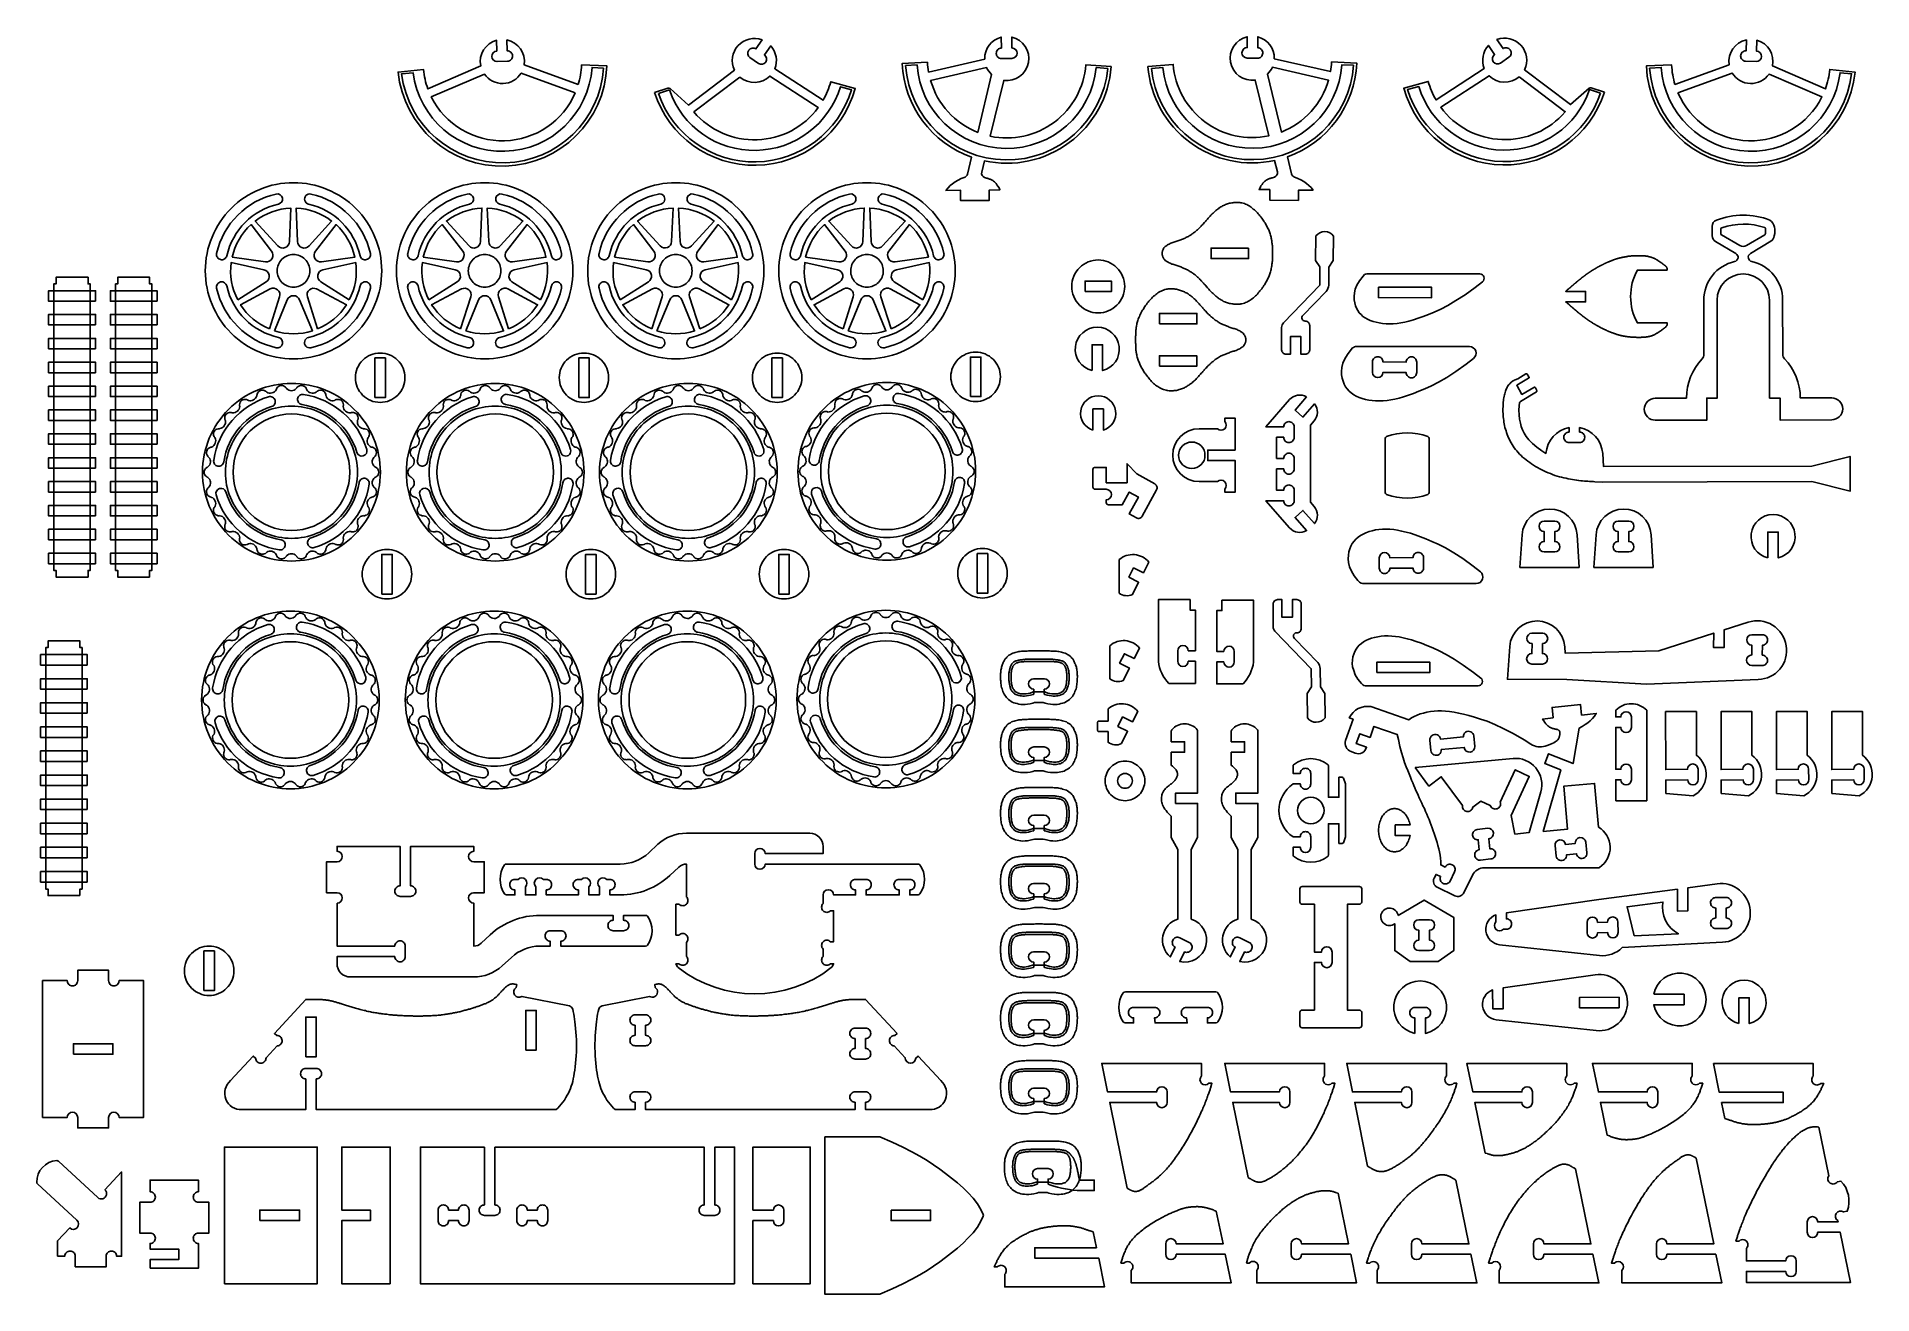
# Model space of a CAD drawing. Extents: x -514 to 537, y 96 to 817.
import ezdxf

# ---------------------------------------------------------------- set-up
doc = ezdxf.new("R2010")
doc.units = 0
for name, color, linetype in [('EXTERNAL_CUT', 1, 'CONTINUOUS'), ('INTERNAL_CUT', 5, 'CONTINUOUS'), ('KERF_POCKET_CUT_3MM', 6, 'CONTINUOUS'), ('POCKET_CUT_1_1MM', 3, 'CONTINUOUS')]:
    doc.layers.add(name, color=color, linetype=linetype)

msp = doc.modelspace()

# ---------------------------------------------------------------- linework, layer by layer
at = {"layer": 'EXTERNAL_CUT', "flags": 128}
for points in [[(-204, 789.2), (-235, 800.6, 0.396409), (-244.9, 814.8), (-244.7, 808.5, -0.414214), (-241.6, 805.6, -0.414214), (-244.5, 802.6), (-250.5, 802.4, -1), (-250.7, 808.4), (-250.8, 814.6, 0.396409), (-259.9, 799.9), (-290.2, 786.7, -0.063208), (-292.7, 797.9), (-307.2, 796.4, 0.930566), (-187.6, 799.9), (-202.1, 800.5, -0.063208), (-204, 789.2)], [(-160.3, 784.7, 0.744898), (-45.3, 786.9), (-59.3, 790.8, -0.063208), (-63.7, 780.2), (-91.4, 798.3, 0.284687), (-93.7, 811.4), (-97.3, 806.2, -1), (-100.7, 801.3), (-105.6, 804.7, -1), (-102.2, 809.6), (-98.7, 814.8, 0.676762), (-114.5, 797.5), (-140.8, 777.5), (-151.4, 786.9, 0.263922), (-152.7, 787.1), (-160.3, 784.7)], [(101.4, 799.5), (86.9, 800.6, -0.45294), (32.1, 759.6), (39.8, 791.6, 0.955312), (44.4, 816.4), (44.5, 810.2, -1), (44.5, 804.2), (38.5, 804.1, -0.414214), (35.5, 807.1, -0.414214), (38.5, 810.1), (38.4, 816.4, 0.349016), (28.9, 803.8), (-3.3, 796.4, -0.030871), (-3.9, 802), (-18.4, 801.3, 0.304486), (21.4, 747.6), (19.1, 737.9, -0.237553), (17.6, 736.2), (15.4, 735.3), (13.6, 734.4), (12, 733.4), (10.5, 732.4), (9.1, 731.3), (7.9, 730), (6.7, 728.6), (15.1, 728.7), (15.1, 722.7), (31.5, 722.8), (31.5, 728.8), (37.6, 728.9), (37.1, 730), (36.5, 731), (35.9, 731.8), (35.4, 732.5), (34.9, 733.1), (34.5, 733.5), (34, 733.9), (33.6, 734.2), (33.2, 734.4), (32.8, 734.7), (32.4, 734.8), (32, 735), (31.6, 735.1), (31.3, 735.2), (30.9, 735.3), (30.6, 735.4), (30.3, 735.5), (30, 735.6), (28.8, 736, -0.38801), (27.2, 739), (28.7, 745.5, 0.454969), (101.4, 799.5)], [(122.4, 799.6), (136.9, 800.8, 0.45294), (191.6, 759.8), (183.9, 791.8, -0.955312), (179.3, 816.6), (179.3, 810.4, 1), (179.2, 804.4), (185.2, 804.3, 0.414214), (188.2, 807.2, 0.414214), (185.3, 810.3), (185.3, 816.6, -0.349016), (194.8, 804), (227, 796.6, 0.030871), (227.6, 802.2), (242.1, 801.5, -0.304486), (202.3, 747.8), (204.6, 738.1, 0.237553), (206.1, 736.4), (208.3, 735.4), (210.1, 734.6), (211.7, 733.6), (213.2, 732.6), (214.6, 731.4), (215.9, 730.2), (217, 728.8), (208.7, 728.8), (208.6, 722.8), (192.2, 723), (192.2, 729), (186.1, 729), (186.7, 730.1), (187.2, 731.2), (187.8, 732), (188.3, 732.7), (188.8, 733.3), (189.3, 733.7), (189.7, 734.1), (190.1, 734.4), (190.6, 734.6), (191, 734.8), (191.4, 735), (191.7, 735.2), (192.1, 735.3), (192.5, 735.4), (192.8, 735.5), (193.1, 735.6), (193.4, 735.7), (193.7, 735.8), (194.9, 736.2, 0.38801), (196.6, 739.2), (195, 745.7, -0.454969), (122.4, 799.6)], [(384, 784.9, -0.744898), (269, 787.1), (283, 791, 0.063208), (287.5, 780.4), (315.1, 798.5, -0.284687), (317.5, 811.6), (321, 806.4, 1), (324.4, 801.5), (329.3, 804.9, 1), (325.9, 809.8), (322.4, 815, -0.676762), (338.2, 797.7), (364.5, 777.7), (375.2, 787.1, -0.263922), (376.4, 787.3), (384, 784.9)], [(424.4, 789.2), (455.4, 800.6, -0.396409), (465.3, 814.8), (465.1, 808.5, 0.414214), (462, 805.6, 0.414214), (464.9, 802.6), (470.9, 802.4, 1), (471.1, 808.4), (471.3, 814.6, -0.396409), (480.3, 799.9), (510.6, 786.7, 0.063208), (513.1, 797.9), (527.6, 796.4, -0.930566), (408, 799.9), (422.5, 800.5, 0.063208), (424.4, 789.2)], [(-316.6, 682.5, -0.414214), (-367.2, 632, -0.414214), (-417.7, 682.5, -0.414214), (-367.2, 733, -0.414214), (-316.6, 682.5)], [(-207.1, 682.5, -0.414214), (-257.6, 632, -0.414214), (-308.2, 682.5, -0.414214), (-257.6, 733, -0.414214), (-207.1, 682.5)], [(-97.6, 682.5, -0.414214), (-148.1, 632, -0.414214), (-198.6, 682.5, -0.414214), (-148.1, 733, -0.414214), (-97.6, 682.5)], [(12, 682.5, -0.414214), (-38.6, 632, -0.414214), (-89.1, 682.5, -0.414214), (-38.6, 733, -0.414214), (12, 682.5)], [(201.6, 634.7), (204.1, 634.7), (204.1, 644.8), (210.1, 644.8), (210.1, 634.7), (212.6, 634.7, 0.414214), (215.1, 637.2), (215.1, 651.1, 0.414214), (212.6, 653.7), (212.5, 653.7, -0.661891), (211.1, 656.9), (224.5, 670.7, 0.19179), (226, 674.2), (226.1, 684.6), (228.6, 688.4), (228.8, 702.4, 0.5), (218.7, 702.5), (218.5, 688.5), (221, 684.7), (220.9, 674.3), (200.1, 652.7, 0.194384), (199, 650.1), (199, 637.2, 0.414214), (201.6, 634.7)], [(514.2, 609.7), (496.2, 609.7, 0.192473), (487.2, 632.1, -0.192473), (486.2, 634.7), (486.1, 665.8, 0.351629), (468.4, 687.8, -0.680657), (467.6, 692.4), (479.4, 699.4, 0.265486), (481.2, 702.6, 0.312548), (478.8, 711.6, 0.181495), (448.1, 711.5, 0.312548), (445.7, 708), (445.7, 702.6, 0.265486), (447.6, 699.3), (459.3, 692.4, -0.680657), (458.6, 687.8, 0.351629), (440.9, 665.7), (441, 634.7, -0.192473), (440, 632, 0.192473), (431, 609.6), (413.1, 609.5, 0.414214), (406.8, 603.2, 0.414214), (413.1, 596.9), (442.6, 596.9), (442.6, 609.6), (448.6, 609.6), (448.5, 665.7, -1), (478.5, 665.7), (478.6, 609.6), (484.6, 609.6), (484.6, 597), (514.2, 597.1, 1), (514.2, 609.7)], [(476.2, 706.7, 0.322017), (475.8, 707.3, 0.163777), (451.2, 707.2, 0.322017), (450.7, 706.6), (450.7, 703.7, 0.265486), (451, 703.1), (461.5, 697, 0.272884), (465.4, 697), (475.9, 703.2, 0.265486), (476.2, 703.7), (476.2, 706.7)], [(109.1, 673.6, -0.414214), (93.9, 658.4, -0.414214), (78.8, 673.6, -0.414214), (93.9, 688.7, -0.414214), (109.1, 673.6)], [(420, 682.9), (420, 683.1), (420, 683.1), (420, 683.1), (420, 683.2), (420, 683.2), (420, 683.3), (420, 683.3), (420, 683.3), (420, 683.4), (420, 683.4), (420, 683.5), (420, 683.5), (420, 683.6), (420, 683.6), (420, 683.7), (419.9, 683.7), (419.9, 683.7), (419.9, 683.8), (419.9, 683.8), (419.9, 683.9), (419.9, 683.9), (419.9, 684), (419.9, 684), (419.8, 684.1), (419.8, 684.1), (419.8, 684.2), (419.8, 684.2), (419.8, 684.3), (419.7, 684.3), (419.7, 684.3), (419.7, 684.4), (419.7, 684.4), (419.6, 684.5), (419.6, 684.5), (419.6, 684.6), (419.5, 684.6), (419.5, 684.6), (419.5, 684.7), (419.4, 684.7), (419.4, 684.8), (419.4, 684.8), (419.3, 684.9), (419.3, 684.9), (419.3, 684.9), (419.2, 685), (419.2, 685), (419.1, 685.1), (419.1, 685.1), (419.1, 685.1), (419, 685.2), (419, 685.2), (418.9, 685.3), (418.9, 685.3), (418.8, 685.3), (418.8, 685.4), (418.7, 685.4), (418.7, 685.5), (418.7, 685.5), (418.6, 685.5), (418.6, 685.6), (418.5, 685.6), (418.5, 685.6), (418.4, 685.7), (418.4, 685.7), (418.4, 685.7), (418.3, 685.8), (418.3, 685.8), (418.2, 685.9), (418.2, 685.9), (418.1, 685.9), (418.1, 686), (418.1, 686), (418, 686), (418, 686.1), (417.9, 686.1), (417.9, 686.1), (417.8, 686.2), (417.8, 686.2), (417.8, 686.2), (417.7, 686.3), (417.7, 686.3), (417.6, 686.3), (417.6, 686.3), (417.6, 686.4), (417.5, 686.4), (417.5, 686.4), (417.4, 686.5), (417.4, 686.5), (417.4, 686.5), (417.3, 686.6), (417.3, 686.6), (417.2, 686.6), (417.2, 686.6), (417.2, 686.7), (417.1, 686.7), (417.1, 686.7), (417, 686.8), (417, 686.8), (417, 686.8), (416.9, 686.8), (416.9, 686.9), (416.8, 686.9), (416.8, 686.9), (416.8, 686.9), (416.7, 687), (416.7, 687), (416.6, 687), (416.6, 687.1), (416.6, 687.1), (416.5, 687.1), (416.5, 687.1), (416.5, 687.2), (416.4, 687.2), (416.4, 687.2), (416.3, 687.2), (416.3, 687.3), (416.3, 687.3), (416.2, 687.3), (416.2, 687.3), (416.2, 687.4), (416.1, 687.4), (416.1, 687.4), (416, 687.4), (416, 687.5), (416, 687.5), (415.9, 687.5), (415.9, 687.5), (415.9, 687.6), (415.8, 687.6), (415.8, 687.6), (415.7, 687.6), (415.7, 687.7), (415.7, 687.7), (415.6, 687.7), (415.6, 687.7), (415.6, 687.8), (415.5, 687.8), (415.5, 687.8), (415.5, 687.8), (415.4, 687.9), (415.4, 687.9), (415.3, 687.9), (415.3, 687.9), (415.3, 688), (415.2, 688), (415.2, 688), (415.2, 688), (415.1, 688.1), (415.1, 688.1), (415.1, 688.1), (415, 688.1), (415, 688.1), (415, 688.2), (414.9, 688.2), (414.9, 688.2), (414.9, 688.2), (414.8, 688.3), (414.8, 688.3), (414.7, 688.3), (414.7, 688.3), (414.7, 688.4), (414.6, 688.4), (414.6, 688.4), (414.6, 688.4), (414.5, 688.4), (414.5, 688.5), (414.5, 688.5), (414.4, 688.5), (414.4, 688.5), (414.4, 688.6), (414.3, 688.6), (414.3, 688.6), (414.3, 688.6), (414.2, 688.6), (414.2, 688.7), (414.2, 688.7), (414.1, 688.7), (414.1, 688.7), (414, 688.8), (414, 688.8), (414, 688.8), (413.9, 688.8), (413.9, 688.8), (413.9, 688.9), (413.8, 688.9), (413.8, 688.9), (413.8, 688.9), (413.7, 688.9), (413.7, 689), (413.7, 689), (413.6, 689), (413.6, 689), (413.6, 689), (413.5, 689.1), (413.5, 689.1), (413.4, 689.1), (413.4, 689.1), (413.4, 689.1), (413.3, 689.2), (413.3, 689.2), (413.3, 689.2), (413.2, 689.2), (413.2, 689.2), (413.2, 689.3), (413.1, 689.3), (413.1, 689.3), (413.1, 689.3), (413, 689.3), (413, 689.4), (413, 689.4), (412.9, 689.4), (412.9, 689.4), (412.8, 689.4), (412.8, 689.4), (412.8, 689.5), (412.7, 689.5), (412.7, 689.5), (412.7, 689.5), (412.6, 689.5), (412.6, 689.6), (412.6, 689.6), (412.5, 689.6), (412.5, 689.6), (412.4, 689.6), (412.4, 689.6), (412.4, 689.7), (412.3, 689.7), (412.3, 689.7), (412.3, 689.7), (412.2, 689.7), (412.2, 689.7), (412.2, 689.8), (412.1, 689.8), (412.1, 689.8), (412, 689.8), (412, 689.8), (412, 689.8), (411.9, 689.9), (411.9, 689.9), (411.9, 689.9), (411.8, 689.9), (411.8, 689.9), (411.7, 689.9), (411.7, 690), (411.7, 690), (411.6, 690), (411.6, 690), (411.5, 690), (411.5, 690), (411.5, 690), (411.4, 690.1), (411.4, 690.1), (411.4, 690.1), (411.3, 690.1), (411.3, 690.1), (411.2, 690.1), (411.2, 690.1), (411.2, 690.2), (411.1, 690.2), (411.1, 690.2), (411, 690.2), (411, 690.2), (411, 690.2), (410.9, 690.2), (410.9, 690.3), (410.8, 690.3), (410.8, 690.3), (410.8, 690.3), (410.7, 690.3), (410.7, 690.3), (410.6, 690.3), (410.6, 690.3), (410.6, 690.4), (410.5, 690.4), (410.5, 690.4), (410.4, 690.4), (410.4, 690.4), (410.3, 690.4), (410.3, 690.4), (410.3, 690.4), (410.2, 690.5), (410.2, 690.5), (410.1, 690.5), (410.1, 690.5), (410, 690.5), (410, 690.5), (410, 690.5), (409.9, 690.5), (409.9, 690.5), (409.8, 690.6), (409.8, 690.6), (409.7, 690.6), (409.7, 690.6), (409.7, 690.6), (409.6, 690.6), (409.6, 690.6), (409.5, 690.6), (409.5, 690.6), (409.4, 690.6), (409.4, 690.7), (409.3, 690.7), (409.3, 690.7), (409.2, 690.7), (409.2, 690.7), (409.2, 690.7), (409.1, 690.7), (409.1, 690.7), (409, 690.7), (409, 690.7), (408.9, 690.7), (408.9, 690.8), (408.8, 690.8), (408.8, 690.8), (408.7, 690.8), (408.7, 690.8), (408.6, 690.8), (408.6, 690.8), (408.6, 690.8), (408.5, 690.8), (408.5, 690.8), (408.4, 690.8), (408.4, 690.8), (408.3, 690.8), (408.3, 690.9), (408.2, 690.9), (408.2, 690.9), (408.1, 690.9), (408.1, 690.9), (408, 690.9), (408, 690.9), (407.9, 690.9), (407.9, 690.9), (407.8, 690.9), (407.8, 690.9), (407.7, 690.9), (407.7, 690.9), (407.6, 690.9), (407.6, 690.9), (407.5, 690.9), (407.5, 691), (407.4, 691), (407.4, 691), (407.3, 691), (407.3, 691), (407.2, 691), (407.2, 691), (407.1, 691), (407.1, 691), (407, 691), (407, 691), (406.9, 691), (406.9, 691), (406.8, 691), (406.8, 691), (406.7, 691), (406.7, 691), (406.6, 691), (406.6, 691), (406.5, 691), (406.5, 691), (406.4, 691), (406.4, 691.1), (406.3, 691.1), (406.3, 691.1), (406.2, 691.1), (406.2, 691.1), (406.1, 691.1), (406.1, 691.1), (406, 691.1), (406, 691.1), (405.9, 691.1), (405.8, 691.1), (405.8, 691.1), (405.7, 691.1), (405.7, 691.1), (405.6, 691.1), (405.6, 691.1), (405.5, 691.1), (405.5, 691.1), (405.4, 691.1), (405.4, 691.1), (405.3, 691.1), (405.3, 691.1), (405.2, 691.1), (405.2, 691.1), (405.1, 691.1), (405.1, 691.1), (405, 691.1), (404.9, 691.1), (404.9, 691.1), (404.8, 691.1), (404.8, 691.1), (404.7, 691.1), (404.7, 691.1), (404.6, 691.1), (404.6, 691.1), (404.5, 691.1), (404.5, 691.1), (404.4, 691.1), (404.3, 691.1), (404.3, 691.1), (404.2, 691.1), (404.2, 691.1), (404.1, 691.1), (404.1, 691.1), (404, 691.1), (404, 691.1), (403.9, 691.1), (403.9, 691.1), (403.8, 691.1), (403.7, 691.1), (403.7, 691.1), (403.6, 691.1), (403.6, 691.1), (403.5, 691.1), (403.5, 691.1), (403.4, 691.1), (403.4, 691.1), (403.3, 691.1), (403.3, 691.1), (403.2, 691.1), (403.1, 691.1), (403.1, 691.1), (403, 691.1), (403, 691.1), (402.9, 691.1), (402.9, 691.1), (402.8, 691.1), (402.8, 691.1), (402.7, 691.1), (402.6, 691.1), (402.6, 691.1), (402.5, 691.1), (402.5, 691.1), (402.4, 691.1), (402.4, 691.1), (402.3, 691.1), (402.2, 691.1), (402.2, 691.1), (402.1, 691.1), (402.1, 691.1), (402, 691.1), (402, 691.1), (401.9, 691.1), (401.9, 691.1), (401.8, 691.1), (401.7, 691.1), (401.7, 691.1), (401.6, 691.1), (401.6, 691.1), (401.5, 691.1), (401.5, 691.1), (401.4, 691.1), (401.4, 691.1), (401.3, 691.1), (401.2, 691.1), (401.2, 691.1), (401.1, 691.1), (401.1, 691.1), (401, 691.1), (401, 691.1), (400.9, 691.1), (400.8, 691.1), (400.8, 691.1), (400.7, 691.1), (400.7, 691), (400.6, 691), (400.6, 691), (400.5, 691), (400.4, 691), (400.4, 691), (400.3, 691), (400.3, 691), (400.2, 691), (400.2, 691), (400.1, 691), (400, 691), (400, 691), (399.9, 691), (399.9, 691), (399.8, 691), (399.8, 691), (399.7, 691), (399.6, 691), (399.6, 691), (399.5, 691), (399.5, 691), (399.4, 691), (399.4, 691), (399.3, 691), (399.2, 690.9), (399.2, 690.9), (399.1, 690.9), (399.1, 690.9), (399, 690.9), (399, 690.9), (398.9, 690.9), (398.8, 690.9), (398.8, 690.9), (398.7, 690.9), (398.7, 690.9), (398.6, 690.9), (398.6, 690.9), (398.5, 690.9), (398.4, 690.9), (398.4, 690.9), (398.3, 690.9), (398.3, 690.9), (398.2, 690.8), (398.1, 690.8), (398.1, 690.8), (398, 690.8), (398, 690.8), (397.9, 690.8), (397.9, 690.8), (397.8, 690.8), (397.7, 690.8), (397.7, 690.8), (397.6, 690.8), (397.6, 690.8), (397.5, 690.8), (397.4, 690.8), (397.4, 690.7), (397.3, 690.7), (397.3, 690.7), (397.2, 690.7), (397.2, 690.7), (397.1, 690.7), (397, 690.7), (397, 690.7), (396.9, 690.7), (396.9, 690.7), (396.8, 690.7), (396.7, 690.7), (396.7, 690.7), (396.6, 690.6), (396.6, 690.6), (396.5, 690.6), (396.5, 690.6), (396.4, 690.6), (396.3, 690.6), (396.3, 690.6), (396.2, 690.6), (396.2, 690.6), (396.1, 690.6), (396, 690.6), (396, 690.5), (395.9, 690.5), (395.9, 690.5), (395.8, 690.5), (395.7, 690.5), (395.7, 690.5), (395.6, 690.5), (395.6, 690.5), (395.5, 690.5), (395.4, 690.4), (395.4, 690.4), (395.3, 690.4), (395.3, 690.4), (395.2, 690.4), (395.1, 690.4), (395.1, 690.4), (395, 690.4), (395, 690.4), (394.9, 690.3), (394.8, 690.3), (394.8, 690.3), (394.7, 690.3), (394.7, 690.3), (394.6, 690.3), (394.5, 690.3), (394.5, 690.3), (394.4, 690.3), (394.4, 690.2), (394.3, 690.2), (394.2, 690.2), (394.2, 690.2), (394.1, 690.2), (394.1, 690.2), (394, 690.2), (393.9, 690.1), (393.9, 690.1), (393.8, 690.1), (393.8, 690.1), (393.7, 690.1), (393.6, 690.1), (393.6, 690.1), (393.5, 690), (393.5, 690), (393.4, 690), (393.3, 690), (393.3, 690), (393.2, 690), (393.2, 690), (393.1, 689.9), (393, 689.9), (393, 689.9), (392.9, 689.9), (392.9, 689.9), (392.8, 689.9), (392.7, 689.9), (392.7, 689.8), (392.6, 689.8), (392.5, 689.8), (392.5, 689.8), (392.4, 689.8), (392.4, 689.8), (392.3, 689.7), (392.2, 689.7), (392.2, 689.7), (392.1, 689.7), (392.1, 689.7), (392, 689.7), (391.9, 689.6), (391.9, 689.6), (391.8, 689.6), (391.7, 689.6), (391.7, 689.6), (391.6, 689.5), (391.6, 689.5), (391.5, 689.5), (391.4, 689.5), (391.4, 689.5), (391.3, 689.5), (391.3, 689.4), (391.2, 689.4), (391.1, 689.4), (391.1, 689.4), (391, 689.4), (390.9, 689.3), (390.9, 689.3), (390.8, 689.3), (390.8, 689.3), (390.7, 689.3), (390.6, 689.2), (390.6, 689.2), (390.5, 689.2), (390.4, 689.2), (390.4, 689.2), (390.3, 689.1), (390.3, 689.1), (390.2, 689.1), (390.1, 689.1), (390.1, 689.1), (390, 689), (389.9, 689), (389.9, 689), (389.8, 689), (389.8, 689), (389.7, 688.9), (389.6, 688.9), (389.6, 688.9), (389.5, 688.9), (389.4, 688.8), (389.4, 688.8), (389.3, 688.8), (389.3, 688.8), (389.2, 688.8), (389.1, 688.7), (389.1, 688.7), (389, 688.7), (388.9, 688.7), (388.9, 688.6), (388.8, 688.6), (388.8, 688.6), (388.7, 688.6), (388.6, 688.5), (388.6, 688.5), (388.5, 688.5), (388.4, 688.5), (388.4, 688.5), (388.3, 688.4), (388.3, 688.4), (388.2, 688.4), (388.1, 688.4), (388.1, 688.3), (388, 688.3), (387.9, 688.3), (387.9, 688.3), (387.8, 688.2), (387.7, 688.2), (387.7, 688.2), (387.6, 688.2), (387.6, 688.1), (387.5, 688.1), (387.4, 688.1), (387.4, 688.1), (387.3, 688), (387.2, 688), (387.2, 688), (387.1, 688), (387, 687.9), (387, 687.9), (386.9, 687.9), (386.9, 687.8), (386.8, 687.8), (386.7, 687.8), (386.7, 687.8), (386.6, 687.7), (386.5, 687.7), (386.5, 687.7), (386.4, 687.7), (386.3, 687.6), (386.3, 687.6), (386.2, 687.6), (386.2, 687.5), (386.1, 687.5), (386, 687.5), (386, 687.5), (385.9, 687.4), (385.8, 687.4), (385.8, 687.4), (385.7, 687.4), (385.6, 687.3), (385.6, 687.3), (385.5, 687.3), (385.5, 687.2), (385.4, 687.2), (385.3, 687.2), (385.3, 687.2), (385.2, 687.1), (385.1, 687.1), (385.1, 687.1), (385, 687), (384.9, 687), (384.9, 687), (384.8, 686.9), (384.8, 686.9), (384.7, 686.9), (384.6, 686.9), (384.6, 686.8), (384.5, 686.8), (384.4, 686.8), (384.4, 686.7), (384.3, 686.7), (384.2, 686.7), (384.2, 686.7), (384.1, 686.6), (384, 686.6), (384, 686.6), (383.9, 686.5), (383.9, 686.5), (383.8, 686.5), (383.7, 686.4), (383.7, 686.4), (383.6, 686.4), (383.5, 686.3), (383.5, 686.3), (383.4, 686.3), (383.3, 686.2), (383.3, 686.2), (383.2, 686.2), (383.1, 686.2), (383.1, 686.1), (383, 686.1), (383, 686.1), (382.9, 686), (382.8, 686), (382.8, 686), (382.7, 685.9), (382.6, 685.9), (382.6, 685.9), (382.5, 685.8), (382.4, 685.8), (382.4, 685.8), (382.3, 685.7), (382.2, 685.7), (382.2, 685.7), (382.1, 685.6), (382.1, 685.6), (382, 685.6), (381.9, 685.5), (381.9, 685.5), (381.8, 685.5), (381.7, 685.4), (381.7, 685.4), (381.6, 685.4), (381.5, 685.3), (381.5, 685.3), (381.4, 685.3), (381.3, 685.2), (381.3, 685.2), (381.2, 685.2), (381.2, 685.1), (381.1, 685.1), (381, 685.1), (381, 685), (380.9, 685), (380.8, 685), (380.8, 684.9), (380.7, 684.9), (380.6, 684.8), (380.6, 684.8), (380.5, 684.8), (380.4, 684.7), (380.4, 684.7), (380.3, 684.7), (380.2, 684.6), (380.2, 684.6), (380.1, 684.6), (380.1, 684.5), (380, 684.5), (379.9, 684.5), (379.9, 684.4), (379.8, 684.4), (379.7, 684.3), (379.7, 684.3), (379.6, 684.3), (379.5, 684.2), (379.5, 684.2), (379.4, 684.2), (379.3, 684.1), (379.3, 684.1), (379.2, 684.1), (379.2, 684), (379.1, 684), (379, 683.9), (379, 683.9), (378.9, 683.9), (378.8, 683.8), (378.8, 683.8), (378.7, 683.8), (378.6, 683.7), (378.6, 683.7), (378.5, 683.6), (378.4, 683.6), (378.4, 683.6), (378.3, 683.5), (378.2, 683.5), (378.2, 683.4), (378.1, 683.4), (378.1, 683.4), (378, 683.3), (377.9, 683.3), (377.9, 683.3), (377.8, 683.2), (377.7, 683.2), (377.7, 683.1), (377.6, 683.1), (377.5, 683.1), (377.5, 683), (377.4, 683), (377.3, 682.9), (377.3, 682.9), (377.2, 682.9), (377.2, 682.8), (377.1, 682.8), (377, 682.7), (377, 682.7), (376.9, 682.7), (376.8, 682.6), (376.8, 682.6), (376.7, 682.5), (376.6, 682.5), (376.6, 682.4), (376.5, 682.4), (376.4, 682.4), (376.4, 682.3), (376.3, 682.3), (376.2, 682.2), (376.2, 682.2), (376.1, 682.2), (376.1, 682.1), (376, 682.1), (375.9, 682), (375.9, 682), (375.8, 681.9), (375.7, 681.9), (375.7, 681.9), (375.6, 681.8), (375.5, 681.8), (375.5, 681.7), (375.4, 681.7), (375.3, 681.6), (375.3, 681.6), (375.2, 681.6), (375.2, 681.5), (375.1, 681.5), (375, 681.4), (375, 681.4), (374.9, 681.3), (374.8, 681.3), (374.8, 681.3), (374.7, 681.2), (374.6, 681.2), (374.6, 681.1), (374.5, 681.1), (374.4, 681), (374.4, 681), (374.3, 680.9), (374.3, 680.9), (374.2, 680.9), (374.1, 680.8), (374.1, 680.8), (374, 680.7), (373.9, 680.7), (373.9, 680.6), (373.8, 680.6), (373.7, 680.5), (373.7, 680.5), (373.6, 680.4), (373.5, 680.4), (373.5, 680.4), (373.4, 680.3), (373.4, 680.3), (373.3, 680.2), (373.2, 680.2), (373.2, 680.1), (373.1, 680.1), (373, 680), (373, 680), (372.9, 679.9), (372.8, 679.9), (372.8, 679.8), (372.7, 679.8), (372.6, 679.7), (372.6, 679.7), (372.5, 679.6), (372.5, 679.6), (372.4, 679.6), (372.3, 679.5), (372.3, 679.5), (372.2, 679.4), (372.1, 679.4), (372.1, 679.3), (372, 679.3), (371.9, 679.2), (371.9, 679.2), (371.8, 679.1), (371.7, 679.1), (371.7, 679), (371.6, 679), (371.6, 678.9), (371.5, 678.9), (371.4, 678.8), (371.4, 678.8), (371.3, 678.7), (371.2, 678.7), (371.2, 678.6), (371.1, 678.6), (371, 678.5), (371, 678.5), (370.9, 678.4), (370.8, 678.4), (370.8, 678.3), (370.7, 678.3), (370.7, 678.2), (370.6, 678.2), (370.5, 678.1), (370.5, 678.1), (370.4, 678), (370.3, 677.9), (370.3, 677.9), (370.2, 677.8), (370.1, 677.8), (370.1, 677.7), (370, 677.7), (369.9, 677.6), (369.9, 677.6), (369.8, 677.5), (369.7, 677.5), (369.7, 677.4), (369.6, 677.4), (369.5, 677.3), (369.5, 677.3), (369.4, 677.2), (369.4, 677.2), (369.3, 677.1), (369.2, 677), (369.2, 677), (369.1, 676.9), (369, 676.9), (369, 676.8), (368.9, 676.8), (368.8, 676.7), (368.8, 676.7), (368.7, 676.6), (368.6, 676.6), (368.6, 676.5), (368.5, 676.4), (368.4, 676.4), (368.4, 676.3), (368.3, 676.3), (368.2, 676.2), (368.2, 676.2), (368.1, 676.1), (368, 676.1), (368, 676), (367.9, 675.9), (367.8, 675.9), (367.8, 675.8), (367.7, 675.8), (367.6, 675.7), (367.6, 675.7), (367.5, 675.6), (367.4, 675.5), (367.3, 675.5), (367.3, 675.4), (367.2, 675.4), (367.1, 675.3), (367.1, 675.3), (367, 675.2), (366.9, 675.1), (366.9, 675.1), (366.8, 675), (366.7, 675), (366.7, 674.9), (366.6, 674.8), (366.5, 674.8), (366.5, 674.7), (366.4, 674.7), (366.3, 674.6), (366.2, 674.5), (366.2, 674.5), (366.1, 674.4), (366, 674.4), (366, 674.3), (365.9, 674.2), (365.8, 674.2), (365.8, 674.1), (365.7, 674.1), (365.6, 674), (365.5, 673.9), (365.5, 673.9), (365.4, 673.8), (365.3, 673.8), (365.3, 673.7), (365.2, 673.6), (365.1, 673.6), (365, 673.5), (365, 673.4), (364.9, 673.4), (364.8, 673.3), (364.7, 673.3), (364.7, 673.2), (364.6, 673.1), (364.5, 673.1), (364.4, 673), (364.4, 672.9), (364.3, 672.9), (364.2, 672.8), (364.2, 672.7), (364.1, 672.7), (364, 672.6), (363.9, 672.6), (363.9, 672.5), (363.8, 672.4), (363.7, 672.4), (363.6, 672.3), (363.6, 672.2), (363.5, 672.2), (363.4, 672.1), (363.3, 672.1), (363.3, 672), (363.2, 671.9), (363.1, 671.9), (363.1, 671.8), (363, 671.8), (362.9, 671.7), (362.9, 671.7), (362.8, 671.6), (362.8, 671.6), (362.7, 671.5), (362.6, 671.5), (362.6, 671.4), (362.5, 671.4), (362.5, 671.3), (362.4, 671.3), (362.4, 671.2), (362.3, 671.2), (362.3, 671.1), (362.2, 671.1), (362.2, 671.1), (362.2, 671), (362.1, 671), (362.1, 671), (362.1, 670.9), (362, 670.9), (362, 670.9), (362, 670.9), (361.8, 670.7), (373.2, 670.7), (373.2, 664.7), (361.8, 664.7), (362, 664.6), (362, 664.6), (362, 664.5), (362.1, 664.5), (362.1, 664.5), (362.1, 664.5), (362.2, 664.4), (362.2, 664.4), (362.2, 664.4), (362.3, 664.3), (362.3, 664.3), (362.4, 664.2), (362.4, 664.2), (362.5, 664.2), (362.5, 664.1), (362.6, 664.1), (362.6, 664), (362.7, 664), (362.8, 663.9), (362.8, 663.9), (362.9, 663.8), (362.9, 663.8), (363, 663.7), (363.1, 663.6), (363.1, 663.6), (363.2, 663.5), (363.3, 663.5), (363.3, 663.4), (363.4, 663.3), (363.5, 663.3), (363.6, 663.2), (363.6, 663.2), (363.7, 663.1), (363.8, 663), (363.9, 663), (363.9, 662.9), (364, 662.8), (364.1, 662.8), (364.2, 662.7), (364.2, 662.7), (364.3, 662.6), (364.4, 662.5), (364.4, 662.5), (364.5, 662.4), (364.6, 662.3), (364.7, 662.3), (364.7, 662.2), (364.8, 662.1), (364.9, 662.1), (365, 662), (365, 662), (365.1, 661.9), (365.2, 661.8), (365.3, 661.8), (365.3, 661.7), (365.4, 661.7), (365.5, 661.6), (365.5, 661.5), (365.6, 661.5), (365.7, 661.4), (365.8, 661.3), (365.8, 661.3), (365.9, 661.2), (366, 661.2), (366, 661.1), (366.1, 661), (366.2, 661), (366.2, 660.9), (366.3, 660.9), (366.4, 660.8), (366.5, 660.7), (366.5, 660.7), (366.6, 660.6), (366.7, 660.6), (366.7, 660.5), (366.8, 660.4), (366.9, 660.4), (366.9, 660.3), (367, 660.3), (367.1, 660.2), (367.1, 660.2), (367.2, 660.1), (367.3, 660), (367.3, 660), (367.4, 659.9), (367.5, 659.9), (367.6, 659.8), (367.6, 659.8), (367.7, 659.7), (367.8, 659.6), (367.8, 659.6), (367.9, 659.5), (368, 659.5), (368, 659.4), (368.1, 659.4), (368.2, 659.3), (368.2, 659.2), (368.3, 659.2), (368.4, 659.1), (368.4, 659.1), (368.5, 659), (368.6, 659), (368.6, 658.9), (368.7, 658.9), (368.8, 658.8), (368.8, 658.7), (368.9, 658.7), (369, 658.6), (369, 658.6), (369.1, 658.5), (369.2, 658.5), (369.2, 658.4), (369.3, 658.4), (369.4, 658.3), (369.4, 658.3), (369.5, 658.2), (369.5, 658.1), (369.6, 658.1), (369.7, 658), (369.7, 658), (369.8, 657.9), (369.9, 657.9), (369.9, 657.8), (370, 657.8), (370.1, 657.7), (370.1, 657.7), (370.2, 657.6), (370.3, 657.6), (370.3, 657.5), (370.4, 657.5), (370.5, 657.4), (370.5, 657.4), (370.6, 657.3), (370.7, 657.3), (370.7, 657.2), (370.8, 657.2), (370.8, 657.1), (370.9, 657.1), (371, 657), (371, 657), (371.1, 656.9), (371.2, 656.9), (371.2, 656.8), (371.3, 656.8), (371.4, 656.7), (371.4, 656.6), (371.5, 656.6), (371.6, 656.6), (371.6, 656.5), (371.7, 656.5), (371.7, 656.4), (371.8, 656.4), (371.9, 656.3), (371.9, 656.3), (372, 656.2), (372.1, 656.2), (372.1, 656.1), (372.2, 656.1), (372.3, 656), (372.3, 656), (372.4, 655.9), (372.5, 655.9), (372.5, 655.8), (372.6, 655.8), (372.6, 655.7), (372.7, 655.7), (372.8, 655.6), (372.8, 655.6), (372.9, 655.5), (373, 655.5), (373, 655.4), (373.1, 655.4), (373.2, 655.3), (373.2, 655.3), (373.3, 655.3), (373.4, 655.2), (373.4, 655.2), (373.5, 655.1), (373.5, 655.1), (373.6, 655), (373.7, 655), (373.7, 654.9), (373.8, 654.9), (373.9, 654.8), (373.9, 654.8), (374, 654.7), (374.1, 654.7), (374.1, 654.7), (374.2, 654.6), (374.3, 654.6), (374.3, 654.5), (374.4, 654.5), (374.4, 654.4), (374.5, 654.4), (374.6, 654.3), (374.6, 654.3), (374.7, 654.3), (374.8, 654.2), (374.8, 654.2), (374.9, 654.1), (375, 654.1), (375, 654), (375.1, 654), (375.2, 653.9), (375.2, 653.9), (375.3, 653.9), (375.3, 653.8), (375.4, 653.8), (375.5, 653.7), (375.5, 653.7), (375.6, 653.6), (375.7, 653.6), (375.7, 653.6), (375.8, 653.5), (375.9, 653.5), (375.9, 653.4), (376, 653.4), (376.1, 653.3), (376.1, 653.3), (376.2, 653.3), (376.2, 653.2), (376.3, 653.2), (376.4, 653.1), (376.4, 653.1), (376.5, 653.1), (376.6, 653), (376.6, 653), (376.7, 652.9), (376.8, 652.9), (376.8, 652.9), (376.9, 652.8), (377, 652.8), (377, 652.7), (377.1, 652.7), (377.2, 652.6), (377.2, 652.6), (377.3, 652.6), (377.3, 652.5), (377.4, 652.5), (377.5, 652.4), (377.5, 652.4), (377.6, 652.4), (377.7, 652.3), (377.7, 652.3), (377.8, 652.3), (377.9, 652.2), (377.9, 652.2), (378, 652.1), (378.1, 652.1), (378.1, 652.1), (378.2, 652), (378.2, 652), (378.3, 651.9), (378.4, 651.9), (378.4, 651.9), (378.5, 651.8), (378.6, 651.8), (378.6, 651.7), (378.7, 651.7), (378.8, 651.7), (378.8, 651.6), (378.9, 651.6), (379, 651.6), (379, 651.5), (379.1, 651.5), (379.2, 651.4), (379.2, 651.4), (379.3, 651.4), (379.3, 651.3), (379.4, 651.3), (379.5, 651.3), (379.5, 651.2), (379.6, 651.2), (379.7, 651.2), (379.7, 651.1), (379.8, 651.1), (379.9, 651), (379.9, 651), (380, 651), (380.1, 650.9), (380.1, 650.9), (380.2, 650.9), (380.2, 650.8), (380.3, 650.8), (380.4, 650.8), (380.4, 650.7), (380.5, 650.7), (380.6, 650.7), (380.6, 650.6), (380.7, 650.6), (380.8, 650.5), (380.8, 650.5), (380.9, 650.5), (381, 650.4), (381, 650.4), (381.1, 650.4), (381.2, 650.3), (381.2, 650.3), (381.3, 650.3), (381.3, 650.2), (381.4, 650.2), (381.5, 650.2), (381.5, 650.1), (381.6, 650.1), (381.7, 650.1), (381.7, 650), (381.8, 650), (381.9, 650), (381.9, 649.9), (382, 649.9), (382.1, 649.9), (382.1, 649.8), (382.2, 649.8), (382.2, 649.8), (382.3, 649.7), (382.4, 649.7), (382.4, 649.7), (382.5, 649.6), (382.6, 649.6), (382.6, 649.6), (382.7, 649.5), (382.8, 649.5), (382.8, 649.5), (382.9, 649.4), (383, 649.4), (383, 649.4), (383.1, 649.3), (383.1, 649.3), (383.2, 649.3), (383.3, 649.2), (383.3, 649.2), (383.4, 649.2), (383.5, 649.2), (383.5, 649.1), (383.6, 649.1), (383.7, 649.1), (383.7, 649), (383.8, 649), (383.9, 649), (383.9, 648.9), (384, 648.9), (384, 648.9), (384.1, 648.8), (384.2, 648.8), (384.2, 648.8), (384.3, 648.8), (384.4, 648.7), (384.4, 648.7), (384.5, 648.7), (384.6, 648.6), (384.6, 648.6), (384.7, 648.6), (384.8, 648.5), (384.8, 648.5), (384.9, 648.5), (384.9, 648.5), (385, 648.4), (385.1, 648.4), (385.1, 648.4), (385.2, 648.3), (385.3, 648.3), (385.3, 648.3), (385.4, 648.3), (385.5, 648.2), (385.5, 648.2), (385.6, 648.2), (385.6, 648.1), (385.7, 648.1), (385.8, 648.1), (385.8, 648.1), (385.9, 648), (386, 648), (386, 648), (386.1, 647.9), (386.2, 647.9), (386.2, 647.9), (386.3, 647.9), (386.3, 647.8), (386.4, 647.8), (386.5, 647.8), (386.5, 647.8), (386.6, 647.7), (386.7, 647.7), (386.7, 647.7), (386.8, 647.6), (386.9, 647.6), (386.9, 647.6), (387, 647.6), (387, 647.5), (387.1, 647.5), (387.2, 647.5), (387.2, 647.5), (387.3, 647.4), (387.4, 647.4), (387.4, 647.4), (387.5, 647.4), (387.6, 647.3), (387.6, 647.3), (387.7, 647.3), (387.7, 647.3), (387.8, 647.2), (387.9, 647.2), (387.9, 647.2), (388, 647.2), (388.1, 647.1), (388.1, 647.1), (388.2, 647.1), (388.3, 647.1), (388.3, 647), (388.4, 647), (388.4, 647), (388.5, 647), (388.6, 646.9), (388.6, 646.9), (388.7, 646.9), (388.8, 646.9), (388.8, 646.9), (388.9, 646.8), (388.9, 646.8), (389, 646.8), (389.1, 646.8), (389.1, 646.7), (389.2, 646.7), (389.3, 646.7), (389.3, 646.7), (389.4, 646.6), (389.4, 646.6), (389.5, 646.6), (389.6, 646.6), (389.6, 646.6), (389.7, 646.5), (389.8, 646.5), (389.8, 646.5), (389.9, 646.5), (389.9, 646.5), (390, 646.4), (390.1, 646.4), (390.1, 646.4), (390.2, 646.4), (390.3, 646.3), (390.3, 646.3), (390.4, 646.3), (390.4, 646.3), (390.5, 646.3), (390.6, 646.2), (390.6, 646.2), (390.7, 646.2), (390.8, 646.2), (390.8, 646.2), (390.9, 646.1), (390.9, 646.1), (391, 646.1), (391.1, 646.1), (391.1, 646.1), (391.2, 646), (391.3, 646), (391.3, 646), (391.4, 646), (391.4, 646), (391.5, 646), (391.6, 645.9), (391.6, 645.9), (391.7, 645.9), (391.7, 645.9), (391.8, 645.9), (391.9, 645.8), (391.9, 645.8), (392, 645.8), (392.1, 645.8), (392.1, 645.8), (392.2, 645.8), (392.2, 645.7), (392.3, 645.7), (392.4, 645.7), (392.4, 645.7), (392.5, 645.7), (392.5, 645.7), (392.6, 645.6), (392.7, 645.6), (392.7, 645.6), (392.8, 645.6), (392.9, 645.6), (392.9, 645.6), (393, 645.6), (393, 645.5), (393.1, 645.5), (393.2, 645.5), (393.2, 645.5), (393.3, 645.5), (393.3, 645.5), (393.4, 645.4), (393.5, 645.4), (393.5, 645.4), (393.6, 645.4), (393.6, 645.4), (393.7, 645.4), (393.8, 645.4), (393.8, 645.3), (393.9, 645.3), (393.9, 645.3), (394, 645.3), (394.1, 645.3), (394.1, 645.3), (394.2, 645.3), (394.2, 645.3), (394.3, 645.2), (394.4, 645.2), (394.4, 645.2), (394.5, 645.2), (394.5, 645.2), (394.6, 645.2), (394.7, 645.2), (394.7, 645.2), (394.8, 645.1), (394.8, 645.1), (394.9, 645.1), (395, 645.1), (395, 645.1), (395.1, 645.1), (395.1, 645.1), (395.2, 645.1), (395.3, 645), (395.3, 645), (395.4, 645), (395.4, 645), (395.5, 645), (395.6, 645), (395.6, 645), (395.7, 645), (395.7, 645), (395.8, 645), (395.9, 644.9), (395.9, 644.9), (396, 644.9), (396, 644.9), (396.1, 644.9), (396.2, 644.9), (396.2, 644.9), (396.3, 644.9), (396.3, 644.9), (396.4, 644.9), (396.5, 644.8), (396.5, 644.8), (396.6, 644.8), (396.6, 644.8), (396.7, 644.8), (396.7, 644.8), (396.8, 644.8), (396.9, 644.8), (396.9, 644.8), (397, 644.8), (397, 644.8), (397.1, 644.8), (397.2, 644.7), (397.2, 644.7), (397.3, 644.7), (397.3, 644.7), (397.4, 644.7), (397.4, 644.7), (397.5, 644.7), (397.6, 644.7), (397.6, 644.7), (397.7, 644.7), (397.7, 644.7), (397.8, 644.7), (397.9, 644.7), (397.9, 644.7), (398, 644.6), (398, 644.6), (398.1, 644.6), (398.1, 644.6), (398.2, 644.6), (398.3, 644.6), (398.3, 644.6), (398.4, 644.6), (398.4, 644.6), (398.5, 644.6), (398.6, 644.6), (398.6, 644.6), (398.7, 644.6), (398.7, 644.6), (398.8, 644.6), (398.8, 644.6), (398.9, 644.5), (399, 644.5), (399, 644.5), (399.1, 644.5), (399.1, 644.5), (399.2, 644.5), (399.2, 644.5), (399.3, 644.5), (399.4, 644.5), (399.4, 644.5), (399.5, 644.5), (399.5, 644.5), (399.6, 644.5), (399.6, 644.5), (399.7, 644.5), (399.8, 644.5), (399.8, 644.5), (399.9, 644.5), (399.9, 644.5), (400, 644.5), (400, 644.5), (400.1, 644.5), (400.2, 644.4), (400.2, 644.4), (400.3, 644.4), (400.3, 644.4), (400.4, 644.4), (400.4, 644.4), (400.5, 644.4), (400.6, 644.4), (400.6, 644.4), (400.7, 644.4), (400.7, 644.4), (400.8, 644.4), (400.8, 644.4), (400.9, 644.4), (401, 644.4), (401, 644.4), (401.1, 644.4), (401.1, 644.4), (401.2, 644.4), (401.2, 644.4), (401.3, 644.4), (401.4, 644.4), (401.4, 644.4), (401.5, 644.4), (401.5, 644.4), (401.6, 644.4), (401.6, 644.4), (401.7, 644.4), (401.7, 644.4), (401.8, 644.4), (401.9, 644.4), (401.9, 644.4), (402, 644.4), (402, 644.4), (402.1, 644.4), (402.1, 644.4), (402.2, 644.4), (402.2, 644.4), (402.3, 644.3), (402.4, 644.3), (402.4, 644.3), (402.5, 644.3), (402.5, 644.3), (402.6, 644.3), (402.6, 644.3), (402.7, 644.3), (402.8, 644.3), (402.8, 644.3), (402.9, 644.3), (402.9, 644.3), (403, 644.3), (403, 644.3), (403.1, 644.3), (403.1, 644.3), (403.2, 644.3), (403.3, 644.3), (403.3, 644.3), (403.4, 644.3), (403.4, 644.3), (403.5, 644.3), (403.5, 644.3), (403.6, 644.3), (403.6, 644.3), (403.7, 644.3), (403.7, 644.3), (403.8, 644.3), (403.9, 644.3), (403.9, 644.3), (404, 644.3), (404, 644.3), (404.1, 644.3), (404.1, 644.3), (404.2, 644.3), (404.2, 644.3), (404.3, 644.3), (404.3, 644.3), (404.4, 644.3), (404.5, 644.3), (404.5, 644.3), (404.6, 644.3), (404.6, 644.3), (404.7, 644.3), (404.7, 644.3), (404.8, 644.3), (404.8, 644.3), (404.9, 644.3), (404.9, 644.3), (405, 644.3), (405.1, 644.3), (405.1, 644.4), (405.2, 644.4), (405.2, 644.4), (405.3, 644.4), (405.3, 644.4), (405.4, 644.4), (405.4, 644.4), (405.5, 644.4), (405.5, 644.4), (405.6, 644.4), (405.6, 644.4), (405.7, 644.4), (405.7, 644.4), (405.8, 644.4), (405.8, 644.4), (405.9, 644.4), (406, 644.4), (406, 644.4), (406.1, 644.4), (406.1, 644.4), (406.2, 644.4), (406.2, 644.4), (406.3, 644.4), (406.3, 644.4), (406.4, 644.4), (406.4, 644.4), (406.5, 644.4), (406.5, 644.4), (406.6, 644.4), (406.6, 644.4), (406.7, 644.4), (406.7, 644.4), (406.8, 644.4), (406.8, 644.5), (406.9, 644.5), (406.9, 644.5), (407, 644.5), (407, 644.5), (407.1, 644.5), (407.1, 644.5), (407.2, 644.5), (407.2, 644.5), (407.3, 644.5), (407.3, 644.5), (407.4, 644.5), (407.4, 644.5), (407.5, 644.5), (407.5, 644.5), (407.6, 644.5), (407.6, 644.5), (407.7, 644.5), (407.7, 644.5), (407.8, 644.5), (407.8, 644.6), (407.9, 644.6), (407.9, 644.6), (408, 644.6), (408, 644.6), (408.1, 644.6), (408.1, 644.6), (408.2, 644.6), (408.2, 644.6), (408.3, 644.6), (408.3, 644.6), (408.4, 644.6), (408.4, 644.6), (408.5, 644.6), (408.5, 644.7), (408.6, 644.7), (408.6, 644.7), (408.6, 644.7), (408.7, 644.7), (408.7, 644.7), (408.8, 644.7), (408.8, 644.7), (408.9, 644.7), (408.9, 644.7), (409, 644.7), (409, 644.7), (409.1, 644.7), (409.1, 644.8), (409.2, 644.8), (409.2, 644.8), (409.2, 644.8), (409.3, 644.8), (409.3, 644.8), (409.4, 644.8), (409.4, 644.8), (409.5, 644.8), (409.5, 644.8), (409.6, 644.8), (409.6, 644.9), (409.7, 644.9), (409.7, 644.9), (409.7, 644.9), (409.8, 644.9), (409.8, 644.9), (409.9, 644.9), (409.9, 644.9), (410, 644.9), (410, 645), (410, 645), (410.1, 645), (410.1, 645), (410.2, 645), (410.2, 645), (410.3, 645), (410.3, 645), (410.3, 645), (410.4, 645.1), (410.4, 645.1), (410.5, 645.1), (410.5, 645.1), (410.6, 645.1), (410.6, 645.1), (410.6, 645.1), (410.7, 645.1), (410.7, 645.2), (410.8, 645.2), (410.8, 645.2), (410.8, 645.2), (410.9, 645.2), (410.9, 645.2), (411, 645.2), (411, 645.2), (411, 645.3), (411.1, 645.3), (411.1, 645.3), (411.2, 645.3), (411.2, 645.3), (411.2, 645.3), (411.3, 645.3), (411.3, 645.4), (411.4, 645.4), (411.4, 645.4), (411.4, 645.4), (411.5, 645.4), (411.5, 645.4), (411.5, 645.4), (411.6, 645.5), (411.6, 645.5), (411.7, 645.5), (411.7, 645.5), (411.7, 645.5), (411.8, 645.5), (411.8, 645.6), (411.9, 645.6), (411.9, 645.6), (411.9, 645.6), (412, 645.6), (412, 645.6), (412, 645.7), (412.1, 645.7), (412.1, 645.7), (412.2, 645.7), (412.2, 645.7), (412.2, 645.7), (412.3, 645.8), (412.3, 645.8), (412.3, 645.8), (412.4, 645.8), (412.4, 645.8), (412.4, 645.8), (412.5, 645.9), (412.5, 645.9), (412.6, 645.9), (412.6, 645.9), (412.6, 645.9), (412.7, 645.9), (412.7, 646), (412.7, 646), (412.8, 646), (412.8, 646), (412.8, 646), (412.9, 646.1), (412.9, 646.1), (413, 646.1), (413, 646.1), (413, 646.1), (413.1, 646.1), (413.1, 646.2), (413.1, 646.2), (413.2, 646.2), (413.2, 646.2), (413.2, 646.2), (413.3, 646.3), (413.3, 646.3), (413.3, 646.3), (413.4, 646.3), (413.4, 646.3), (413.4, 646.4), (413.5, 646.4), (413.5, 646.4), (413.6, 646.4), (413.6, 646.4), (413.6, 646.5), (413.7, 646.5), (413.7, 646.5), (413.7, 646.5), (413.8, 646.5), (413.8, 646.6), (413.8, 646.6), (413.9, 646.6), (413.9, 646.6), (413.9, 646.7), (414, 646.7), (414, 646.7), (414, 646.7), (414.1, 646.7), (414.1, 646.8), (414.2, 646.8), (414.2, 646.8), (414.2, 646.8), (414.3, 646.8), (414.3, 646.9), (414.3, 646.9), (414.4, 646.9), (414.4, 646.9), (414.4, 647), (414.5, 647), (414.5, 647), (414.5, 647), (414.6, 647), (414.6, 647.1), (414.6, 647.1), (414.7, 647.1), (414.7, 647.1), (414.7, 647.2), (414.8, 647.2), (414.8, 647.2), (414.9, 647.2), (414.9, 647.2), (414.9, 647.3), (415, 647.3), (415, 647.3), (415, 647.3), (415.1, 647.4), (415.1, 647.4), (415.1, 647.4), (415.2, 647.4), (415.2, 647.5), (415.2, 647.5), (415.3, 647.5), (415.3, 647.5), (415.3, 647.6), (415.4, 647.6), (415.4, 647.6), (415.5, 647.6), (415.5, 647.6), (415.5, 647.7), (415.6, 647.7), (415.6, 647.7), (415.6, 647.7), (415.7, 647.8), (415.7, 647.8), (415.7, 647.8), (415.8, 647.8), (415.8, 647.9), (415.9, 647.9), (415.9, 647.9), (415.9, 647.9), (416, 648), (416, 648), (416, 648), (416.1, 648), (416.1, 648.1), (416.2, 648.1), (416.2, 648.1), (416.2, 648.1), (416.3, 648.2), (416.3, 648.2), (416.3, 648.2), (416.4, 648.3), (416.4, 648.3), (416.5, 648.3), (416.5, 648.3), (416.5, 648.4), (416.6, 648.4), (416.6, 648.4), (416.6, 648.4), (416.7, 648.5), (416.7, 648.5), (416.8, 648.5), (416.8, 648.5), (416.8, 648.6), (416.9, 648.6), (416.9, 648.6), (417, 648.7), (417, 648.7), (417, 648.7), (417.1, 648.7), (417.1, 648.8), (417.2, 648.8), (417.2, 648.8), (417.2, 648.9), (417.3, 648.9), (417.3, 648.9), (417.4, 648.9), (417.4, 649), (417.4, 649), (417.5, 649), (417.5, 649.1), (417.6, 649.1), (417.6, 649.1), (417.6, 649.2), (417.7, 649.2), (417.7, 649.2), (417.8, 649.2), (417.8, 649.3), (417.8, 649.3), (417.9, 649.3), (417.9, 649.4), (418, 649.4), (418, 649.4), (418.1, 649.5), (418.1, 649.5), (418.1, 649.5), (418.2, 649.6), (418.2, 649.6), (418.3, 649.6), (418.3, 649.7), (418.4, 649.7), (418.4, 649.8), (418.4, 649.8), (418.5, 649.8), (418.5, 649.9), (418.6, 649.9), (418.6, 649.9), (418.7, 650), (418.7, 650), (418.7, 650), (418.8, 650.1), (418.8, 650.1), (418.9, 650.2), (418.9, 650.2), (419, 650.2), (419, 650.3), (419.1, 650.3), (419.1, 650.4), (419.1, 650.4), (419.2, 650.4), (419.2, 650.5), (419.3, 650.5), (419.3, 650.6), (419.3, 650.6), (419.4, 650.7), (419.4, 650.7), (419.4, 650.7), (419.5, 650.8), (419.5, 650.8), (419.5, 650.9), (419.6, 650.9), (419.6, 650.9), (419.6, 651), (419.7, 651), (419.7, 651.1), (419.7, 651.1), (419.7, 651.2), (419.8, 651.2), (419.8, 651.3), (419.8, 651.3), (419.8, 651.3), (419.8, 651.4), (419.9, 651.4), (419.9, 651.5), (419.9, 651.5), (419.9, 651.6), (419.9, 651.6), (419.9, 651.7), (419.9, 651.7), (419.9, 651.8), (420, 651.8), (420, 651.9), (420, 651.9), (420, 652), (420, 652), (420, 652), (420, 652.1), (420, 652.1), (420, 652.2), (420, 652.2), (420, 652.2), (420, 652.3), (420, 652.3), (420, 652.3), (420, 652.4), (420, 652.6), (402.9, 652.6, -0.259933), (402.9, 682.9), (420, 682.9)], [(246.5, 680.3), (245.7, 679.5), (243.7, 676.8), (242.2, 674.3), (241.2, 672), (240.7, 669.8), (240.5, 667.8), (240.6, 665.9), (240.9, 664.2), (241.3, 662.5), (241.9, 661.1), (242.6, 659.7), (243.5, 658.5), (244.5, 657.4), (245.6, 656.4), (246.9, 655.5), (248.3, 654.7), (249.8, 654), (251.5, 653.4), (253.2, 653), (255, 652.6), (256.9, 652.3), (258.9, 652.2), (261, 652.1), (263, 652.2), (265.2, 652.4), (267.3, 652.7), (269.6, 653.1), (272, 653.7), (274.5, 654.4), (277.2, 655.3), (280.1, 656.3), (283.2, 657.5), (286.5, 658.9), (290.2, 660.6), (294.3, 662.7), (298.9, 665.4), (304.1, 668.8), (310, 673), (314.1, 676.2, 0.714484), (312.6, 680.7), (247.9, 680.7, 0.155709), (246.5, 680.3)], [(90.4, 625.3), (90.4, 640.1), (96.4, 640.1), (96.4, 625.3, 0.886757), (93.4, 650.2, 0.886757), (90.4, 625.3)], [(-303.3, 621.3, -0.414214), (-317.5, 607.1, -0.414214), (-331.7, 621.3, -0.414214), (-317.5, 635.4, -0.414214), (-303.3, 621.3)], [(-186.6, 621.3, -0.414214), (-200.7, 607.1, -0.414214), (-214.9, 621.3, -0.414214), (-200.7, 635.4, -0.414214), (-186.6, 621.3)], [(-75.9, 621.3, -0.414214), (-90, 607.1, -0.414214), (-104.2, 621.3, -0.414214), (-90, 635.4, -0.414214), (-75.9, 621.3)], [(37.9, 621.8, -0.414214), (23.7, 607.6, -0.414214), (9.5, 621.8, -0.414214), (23.7, 635.9, -0.414214), (37.9, 621.8)], [(239.7, 638.3), (238.8, 637.4), (236.7, 634.6), (235.2, 632), (234.1, 629.5), (233.5, 627.1), (233.3, 624.9), (233.4, 622.9), (233.7, 621), (234.2, 619.2), (234.8, 617.6), (235.7, 616.1), (236.6, 614.8), (237.7, 613.6), (238.9, 612.5), (240.3, 611.5), (241.8, 610.7), (243.4, 610), (245.2, 609.3), (247, 608.8), (248.9, 608.4), (250.9, 608.2), (252.9, 608), (255.1, 608), (257.2, 608), (259.4, 608.2), (261.6, 608.6), (263.9, 609), (266.4, 609.6), (268.9, 610.3), (271.7, 611.2), (274.6, 612.3), (277.7, 613.5), (281.1, 614.9), (284.9, 616.6), (289, 618.7), (293.7, 621.4), (298.9, 624.9), (304.8, 629.1), (309, 632.3, 0.714484), (306.6, 639.1), (242, 639.1, 0.165016), (239.7, 638.3)], [(366.7, 584.1), (369.7, 584.1, 0.414214), (372.7, 587.1, 0.414214), (369.7, 590.1), (369.7, 592.7, -0.342831), (383, 577.8), (383.5, 570.3), (502.8, 570.6), (524.7, 576.2), (524.8, 556.3), (502.8, 561.8), (382.8, 561.4), (378.5, 561.6), (377.8, 561.7), (377, 561.7), (376.2, 561.8), (375.4, 561.8), (374.5, 561.9), (373.5, 561.9), (372.5, 562), (371.5, 562.1), (370.4, 562.2), (369.2, 562.4), (368.1, 562.5), (366.9, 562.7), (365.7, 562.9), (364.5, 563.1), (363.2, 563.3), (362, 563.6), (360.7, 563.9), (359.4, 564.2), (358.2, 564.5), (356.9, 564.9), (355.6, 565.3), (354.3, 565.8), (353, 566.3), (351.8, 566.8), (350.5, 567.3), (349.3, 567.9), (348.1, 568.5), (346.9, 569.1), (345.7, 569.8), (344.5, 570.4), (343.4, 571.1), (342.2, 571.9), (341.2, 572.6), (340.1, 573.4), (339.1, 574.2), (338.1, 575), (337.1, 575.8), (336.2, 576.6), (335.4, 577.5), (334.5, 578.4), (333.7, 579.3), (333, 580.2), (332.3, 581.1), (331.7, 582), (331.1, 582.9), (330.5, 583.9), (330, 584.9), (329.5, 585.8), (329, 586.8), (328.6, 587.8), (328.2, 588.8), (327.9, 589.8), (327.6, 590.8), (327.3, 591.7), (327, 592.8), (326.8, 593.8), (326.6, 594.8), (326.4, 595.8), (326.3, 596.8), (326.1, 597.8), (326, 598.8), (325.9, 599.8), (325.9, 600.7), (325.8, 601.7), (325.8, 602.7), (325.8, 603.6), (325.9, 604.6), (325.9, 605.5), (326, 606.4), (326, 607.3), (326.1, 608.2), (326.2, 609), (326.4, 609.8), (326.5, 610.6), (326.7, 611.4), (326.9, 612.1), (327.1, 612.8), (327.3, 613.5), (327.5, 614.1), (327.7, 614.7), (328, 615.2), (328.2, 615.8), (328.5, 616.2), (328.8, 616.7), (329.1, 617.1), (329.4, 617.4), (329.7, 617.8), (330, 618.1), (330.2, 618.4), (330.5, 618.6), (330.8, 618.9), (331.1, 619.1), (331.4, 619.3), (331.7, 619.4), (331.9, 619.6), (332.2, 619.7), (332.4, 619.9), (332.7, 620), (332.9, 620.1), (334.3, 620.7), (338.9, 623.4, -0.414214), (339.8, 623.2), (340.7, 621.7, -0.414214), (340.5, 620.9), (333.7, 616.9), (336.7, 611.7), (343.5, 615.7, -0.414214), (344.4, 615.5), (345.3, 614, -0.414214), (345, 613.1), (335.9, 607.7, 0.235973), (335.3, 606.8), (335.1, 605.1), (335, 602.6), (335.1, 600), (335.4, 597.5), (335.8, 595.3), (336.3, 593.3), (337, 591.4), (337.9, 589.5), (339.2, 587.6), (340.7, 585.6), (342.7, 583.6), (345.2, 581.4), (348.1, 579.3), (350.5, 577.9, -0.338532), (363.7, 592.7), (363.7, 590.1, 0.414214), (360.7, 587.1, 0.414214), (363.7, 584.1), (366.7, 584.1)], [(-348.5, 523.4, -0.203461), (-346.6, 525.8, -0.203461), (-343.7, 526, -0.0722), (-343.2, 525.8, 0.068231), (-342.8, 525.6, 0.239296), (-339.9, 525.9, 0.239296), (-338.6, 528.5, 0.068231), (-338.6, 528.9, -0.0722), (-338.7, 529.5, -0.203461), (-337.4, 532.2, -0.203461), (-334.5, 533.1, -0.0722), (-334, 533, 0.068231), (-333.6, 532.9, 0.239296), (-330.9, 533.9, 0.239296), (-330.2, 536.7, 0.068231), (-330.3, 537.1, -0.0722), (-330.5, 537.7, -0.203461), (-329.9, 540.6, -0.203461), (-327.4, 542.2, -0.0722), (-326.8, 542.2, 0.068231), (-326.4, 542.2, 0.239296), (-324, 543.9, 0.239296), (-324, 546.8, 0.068231), (-324.2, 547.1, -0.0722), (-324.6, 547.6, -0.203461), (-324.7, 550.6, -0.203461), (-322.6, 552.7, -0.0722), (-322.1, 552.9, 0.068231), (-321.6, 553, 0.239296), (-319.8, 555.1, 0.239296), (-320.4, 558, 0.068231), (-320.7, 558.2, -0.0722), (-321.1, 558.6, -0.203461), (-322, 561.5, -0.203461), (-320.5, 564.1, -0.0722), (-320, 564.3, 0.068231), (-319.6, 564.6, 0.239296), (-318.3, 567.1, 0.239296), (-319.6, 569.7, 0.068231), (-320, 569.9, -0.0722), (-320.5, 570.2, -0.203461), (-322, 572.8, -0.203461), (-321.1, 575.6, -0.0722), (-320.7, 576, 0.068231), (-320.4, 576.3, 0.239296), (-319.8, 579.1, 0.239296), (-321.6, 581.3, 0.068231), (-322.1, 581.4, -0.0722), (-322.6, 581.5, -0.203461), (-324.7, 583.7, -0.203461), (-324.6, 586.7, -0.0722), (-324.2, 587.1, 0.068231), (-324, 587.5, 0.239296), (-324, 590.4, 0.239296), (-326.4, 592, 0.068231), (-326.8, 592, -0.0722), (-327.4, 592.1, -0.203461), (-329.9, 593.7, -0.203461), (-330.5, 596.6, -0.0722), (-330.3, 597.1, 0.068231), (-330.2, 597.5, 0.239296), (-330.9, 600.3, 0.239296), (-333.6, 601.4, 0.068231), (-334, 601.3, -0.0722), (-334.5, 601.1, -0.203461), (-337.4, 602.1, -0.203461), (-338.7, 604.8, -0.0722), (-338.6, 605.3, 0.068231), (-338.6, 605.8, 0.239296), (-339.9, 608.3, 0.239296), (-342.8, 608.7, 0.068231), (-343.2, 608.5, -0.0722), (-343.7, 608.2, -0.203461), (-346.6, 608.5, -0.203461), (-348.5, 610.8, -0.0722), (-348.6, 611.3, 0.068231), (-348.7, 611.8, 0.239296), (-350.6, 613.9, 0.239296), (-353.5, 613.6, 0.068231), (-353.8, 613.3, -0.0722), (-354.2, 613, -0.203461), (-357.2, 612.5, -0.203461), (-359.6, 614.3, -0.0722), (-359.8, 614.8, 0.068231), (-359.9, 615.2, 0.239296), (-362.3, 616.8, 0.239296), (-365, 615.8, 0.068231), (-365.3, 615.5, -0.0722), (-365.6, 615, -0.203461), (-368.3, 613.8, -0.203461), (-371.1, 615, -0.0722), (-371.4, 615.5, 0.068231), (-371.7, 615.8, 0.239296), (-374.4, 616.8, 0.239296), (-376.8, 615.2, 0.068231), (-376.9, 614.8, -0.0722), (-377.1, 614.3, -0.203461), (-379.5, 612.5, -0.203461), (-382.5, 613, -0.0722), (-382.9, 613.3, 0.068231), (-383.2, 613.6, 0.239296), (-386.1, 613.9, 0.239296), (-388, 611.8, 0.068231), (-388.1, 611.3, -0.0722), (-388.2, 610.8, -0.203461), (-390.1, 608.5, -0.203461), (-393, 608.2, -0.0722), (-393.5, 608.5, 0.068231), (-393.9, 608.7, 0.239296), (-396.8, 608.3, 0.239296), (-398.1, 605.8, 0.068231), (-398.1, 605.3, -0.0722), (-398, 604.8, -0.203461), (-399.3, 602.1, -0.203461), (-402.2, 601.1, -0.0722), (-402.7, 601.3, 0.068231), (-403.1, 601.4, 0.239296), (-405.8, 600.3, 0.239296), (-406.5, 597.5, 0.068231), (-406.4, 597.1, -0.0722), (-406.2, 596.6, -0.203461), (-406.8, 593.7, -0.203461), (-409.3, 592.1, -0.0722), (-409.9, 592, 0.068231), (-410.3, 592, 0.239296), (-412.7, 590.4, 0.239296), (-412.7, 587.5, 0.068231), (-412.4, 587.1, -0.0722), (-412.1, 586.7, -0.203461), (-412, 583.7, -0.203461), (-414.1, 581.5, -0.0722), (-414.6, 581.4, 0.068231), (-415, 581.3, 0.239296), (-416.9, 579.1, 0.239296), (-416.3, 576.3, 0.068231), (-416, 576, -0.0722), (-415.6, 575.6, -0.203461), (-414.7, 572.8, -0.203461), (-416.2, 570.2, -0.0722), (-416.7, 569.9, 0.068231), (-417.1, 569.7, 0.239296), (-418.4, 567.1, 0.239296), (-417.1, 564.6, 0.068231), (-416.7, 564.3, -0.0722), (-416.2, 564.1, -0.203461), (-414.7, 561.5, -0.203461), (-415.6, 558.6, -0.0722), (-416, 558.2, 0.068231), (-416.3, 558, 0.239296), (-416.9, 555.1, 0.239296), (-415, 553, 0.068231), (-414.6, 552.9, -0.0722), (-414.1, 552.7, -0.203461), (-412, 550.6, -0.203461), (-412.1, 547.6, -0.0722), (-412.4, 547.1, 0.068231), (-412.7, 546.8, 0.239296), (-412.7, 543.9, 0.239296), (-410.3, 542.2, 0.068231), (-409.9, 542.2, -0.0722), (-409.3, 542.2, -0.203461), (-406.8, 540.6, -0.203461), (-406.2, 537.7, -0.0722), (-406.4, 537.1, 0.068231), (-406.5, 536.7, 0.239296), (-405.8, 533.9, 0.239296), (-403.1, 532.9, 0.068231), (-402.7, 533, -0.0722), (-402.2, 533.1, -0.203461), (-399.3, 532.2, -0.203461), (-398, 529.5, -0.0722), (-398.1, 528.9, 0.068231), (-398.1, 528.5, 0.239296), (-396.8, 525.9, 0.239296), (-393.9, 525.6, 0.068231), (-393.5, 525.8, -0.0722), (-393, 526, -0.203461), (-390.1, 525.8, -0.203461), (-388.2, 523.4, -0.0722), (-388.1, 522.9, 0.068231), (-388, 522.5, 0.239296), (-386.1, 520.3, 0.239296), (-383.2, 520.6, 0.068231), (-382.9, 520.9, -0.0722), (-382.5, 521.3, -0.203461), (-379.5, 521.8, -0.203461), (-377.1, 520, -0.0722), (-376.9, 519.5, 0.068231), (-376.8, 519.1, 0.239296), (-374.4, 517.5, 0.239296), (-371.7, 518.4, 0.068231), (-371.4, 518.8, -0.0722), (-371.1, 519.2, -0.203461), (-368.3, 520.4, -0.203461), (-365.6, 519.2, -0.0722), (-365.3, 518.8, 0.068231), (-365, 518.4, 0.239296), (-362.3, 517.5, 0.239296), (-359.9, 519.1, 0.068231), (-359.8, 519.5, -0.0722), (-359.6, 520, -0.203461), (-357.2, 521.8, -0.203461), (-354.2, 521.3, -0.0722), (-353.8, 520.9, 0.068231), (-353.5, 520.6, 0.239296), (-350.6, 520.3, 0.239296), (-348.7, 522.5, 0.068231), (-348.6, 522.9, -0.0722), (-348.5, 523.4)], [(-231.8, 523.4, -0.203461), (-229.9, 525.8, -0.203461), (-226.9, 526, -0.0722), (-226.4, 525.8, 0.068231), (-226, 525.6, 0.239296), (-223.2, 525.9, 0.239296), (-221.8, 528.5, 0.068231), (-221.8, 528.9, -0.0722), (-221.9, 529.5, -0.203461), (-220.6, 532.2, -0.203461), (-217.8, 533.1, -0.0722), (-217.2, 533, 0.068231), (-216.8, 532.9, 0.239296), (-214.1, 533.9, 0.239296), (-213.4, 536.7, 0.068231), (-213.6, 537.1, -0.0722), (-213.7, 537.7, -0.203461), (-213.1, 540.6, -0.203461), (-210.6, 542.2, -0.0722), (-210.1, 542.2, 0.068231), (-209.6, 542.2, 0.239296), (-207.3, 543.9, 0.239296), (-207.2, 546.8, 0.068231), (-207.5, 547.1, -0.0722), (-207.8, 547.6, -0.203461), (-207.9, 550.6, -0.203461), (-205.8, 552.7, -0.0722), (-205.3, 552.9, 0.068231), (-204.9, 553, 0.239296), (-203, 555.1, 0.239296), (-203.7, 558, 0.068231), (-204, 558.2, -0.0722), (-204.4, 558.6, -0.203461), (-205.2, 561.5, -0.203461), (-203.7, 564.1, -0.0722), (-203.2, 564.3, 0.068231), (-202.9, 564.6, 0.239296), (-201.6, 567.1, 0.239296), (-202.9, 569.7, 0.068231), (-203.2, 569.9, -0.0722), (-203.7, 570.2, -0.203461), (-205.2, 572.8, -0.203461), (-204.4, 575.6, -0.0722), (-204, 576, 0.068231), (-203.7, 576.3, 0.239296), (-203, 579.1, 0.239296), (-204.9, 581.3, 0.068231), (-205.3, 581.4, -0.0722), (-205.8, 581.5, -0.203461), (-207.9, 583.7, -0.203461), (-207.8, 586.7, -0.0722), (-207.5, 587.1, 0.068231), (-207.2, 587.5, 0.239296), (-207.3, 590.4, 0.239296), (-209.6, 592, 0.068231), (-210.1, 592, -0.0722), (-210.6, 592.1, -0.203461), (-213.1, 593.7, -0.203461), (-213.7, 596.6, -0.0722), (-213.6, 597.1, 0.068231), (-213.4, 597.5, 0.239296), (-214.1, 600.3, 0.239296), (-216.8, 601.4, 0.068231), (-217.2, 601.3, -0.0722), (-217.8, 601.1, -0.203461), (-220.6, 602.1, -0.203461), (-221.9, 604.8, -0.0722), (-221.8, 605.3, 0.068231), (-221.8, 605.8, 0.239296), (-223.2, 608.3, 0.239296), (-226, 608.7, 0.068231), (-226.4, 608.5, -0.0722), (-226.9, 608.2, -0.203461), (-229.9, 608.5, -0.203461), (-231.8, 610.8, -0.0722), (-231.8, 611.3, 0.068231), (-231.9, 611.8, 0.239296), (-233.8, 613.9, 0.239296), (-236.7, 613.6, 0.068231), (-237, 613.3, -0.0722), (-237.5, 613, -0.203461), (-240.4, 612.5, -0.203461), (-242.8, 614.3, -0.0722), (-243, 614.8, 0.068231), (-243.2, 615.2, 0.239296), (-245.6, 616.8, 0.239296), (-248.3, 615.8, 0.068231), (-248.5, 615.5, -0.0722), (-248.8, 615, -0.203461), (-251.6, 613.8, -0.203461), (-254.3, 615, -0.0722), (-254.7, 615.5, 0.068231), (-254.9, 615.8, 0.239296), (-257.6, 616.8, 0.239296), (-260, 615.2, 0.068231), (-260.2, 614.8, -0.0722), (-260.4, 614.3, -0.203461), (-262.8, 612.5, -0.203461), (-265.7, 613, -0.0722), (-266.1, 613.3, 0.068231), (-266.5, 613.6, 0.239296), (-269.3, 613.9, 0.239296), (-271.3, 611.8, 0.068231), (-271.3, 611.3, -0.0722), (-271.4, 610.8, -0.203461), (-273.3, 608.5, -0.203461), (-276.3, 608.2, -0.0722), (-276.8, 608.5, 0.068231), (-277.2, 608.7, 0.239296), (-280, 608.3, 0.239296), (-281.4, 605.8, 0.068231), (-281.3, 605.3, -0.0722), (-281.3, 604.8, -0.203461), (-282.6, 602.1, -0.203461), (-285.4, 601.1, -0.0722), (-285.9, 601.3, 0.068231), (-286.4, 601.4, 0.239296), (-289, 600.3, 0.239296), (-289.8, 597.5, 0.068231), (-289.6, 597.1, -0.0722), (-289.4, 596.6, -0.203461), (-290, 593.7, -0.203461), (-292.6, 592.1, -0.0722), (-293.1, 592, 0.068231), (-293.5, 592, 0.239296), (-295.9, 590.4, 0.239296), (-295.9, 587.5, 0.068231), (-295.7, 587.1, -0.0722), (-295.4, 586.7, -0.203461), (-295.3, 583.7, -0.203461), (-297.3, 581.5, -0.0722), (-297.9, 581.4, 0.068231), (-298.3, 581.3, 0.239296), (-300.2, 579.1, 0.239296), (-299.5, 576.3, 0.068231), (-299.2, 576, -0.0722), (-298.8, 575.6, -0.203461), (-298, 572.8, -0.203461), (-299.5, 570.2, -0.0722), (-299.9, 569.9, 0.068231), (-300.3, 569.7, 0.239296), (-301.6, 567.1, 0.239296), (-300.3, 564.6, 0.068231), (-299.9, 564.3, -0.0722), (-299.5, 564.1, -0.203461), (-298, 561.5, -0.203461), (-298.8, 558.6, -0.0722), (-299.2, 558.2, 0.068231), (-299.5, 558, 0.239296), (-300.2, 555.1, 0.239296), (-298.3, 553, 0.068231), (-297.9, 552.9, -0.0722), (-297.3, 552.7, -0.203461), (-295.3, 550.6, -0.203461), (-295.4, 547.6, -0.0722), (-295.7, 547.1, 0.068231), (-295.9, 546.8, 0.239296), (-295.9, 543.9, 0.239296), (-293.5, 542.2, 0.068231), (-293.1, 542.2, -0.0722), (-292.6, 542.2, -0.203461), (-290, 540.6, -0.203461), (-289.4, 537.7, -0.0722), (-289.6, 537.1, 0.068231), (-289.8, 536.7, 0.239296), (-289, 533.9, 0.239296), (-286.4, 532.9, 0.068231), (-285.9, 533, -0.0722), (-285.4, 533.1, -0.203461), (-282.6, 532.2, -0.203461), (-281.3, 529.5, -0.0722), (-281.3, 528.9, 0.068231), (-281.4, 528.5, 0.239296), (-280, 525.9, 0.239296), (-277.2, 525.6, 0.068231), (-276.8, 525.8, -0.0722), (-276.3, 526, -0.203461), (-273.3, 525.8, -0.203461), (-271.4, 523.4, -0.0722), (-271.3, 522.9, 0.068231), (-271.3, 522.5, 0.239296), (-269.3, 520.3, 0.239296), (-266.5, 520.6, 0.068231), (-266.1, 520.9, -0.0722), (-265.7, 521.3, -0.203461), (-262.8, 521.8, -0.203461), (-260.4, 520, -0.0722), (-260.2, 519.5, 0.068231), (-260, 519.1, 0.239296), (-257.6, 517.5, 0.239296), (-254.9, 518.4, 0.068231), (-254.7, 518.8, -0.0722), (-254.3, 519.2, -0.203461), (-251.6, 520.4, -0.203461), (-248.8, 519.2, -0.0722), (-248.5, 518.8, 0.068231), (-248.3, 518.4, 0.239296), (-245.6, 517.5, 0.239296), (-243.2, 519.1, 0.068231), (-243, 519.5, -0.0722), (-242.8, 520, -0.203461), (-240.4, 521.8, -0.203461), (-237.5, 521.3, -0.0722), (-237, 520.9, 0.068231), (-236.7, 520.6, 0.239296), (-233.8, 520.3, 0.239296), (-231.9, 522.5, 0.068231), (-231.8, 522.9, -0.0722), (-231.8, 523.4)], [(-121.1, 523.4, -0.203461), (-119.2, 525.8, -0.203461), (-116.2, 526, -0.0722), (-115.7, 525.8, 0.068231), (-115.3, 525.6, 0.239296), (-112.5, 525.9, 0.239296), (-111.1, 528.5, 0.068231), (-111.1, 528.9, -0.0722), (-111.2, 529.5, -0.203461), (-109.9, 532.2, -0.203461), (-107.1, 533.1, -0.0722), (-106.5, 533, 0.068231), (-106.1, 532.9, 0.239296), (-103.4, 533.9, 0.239296), (-102.7, 536.7, 0.068231), (-102.9, 537.1, -0.0722), (-103, 537.7, -0.203461), (-102.4, 540.6, -0.203461), (-99.9, 542.2, -0.0722), (-99.4, 542.2, 0.068231), (-98.9, 542.2, 0.239296), (-96.6, 543.9, 0.239296), (-96.5, 546.8, 0.068231), (-96.8, 547.1, -0.0722), (-97.1, 547.6, -0.203461), (-97.2, 550.6, -0.203461), (-95.1, 552.7, -0.0722), (-94.6, 552.9, 0.068231), (-94.2, 553, 0.239296), (-92.3, 555.1, 0.239296), (-93, 558, 0.068231), (-93.3, 558.2, -0.0722), (-93.7, 558.6, -0.203461), (-94.5, 561.5, -0.203461), (-93, 564.1, -0.0722), (-92.5, 564.3, 0.068231), (-92.2, 564.6, 0.239296), (-90.9, 567.1, 0.239296), (-92.2, 569.7, 0.068231), (-92.5, 569.9, -0.0722), (-93, 570.2, -0.203461), (-94.5, 572.8, -0.203461), (-93.7, 575.6, -0.0722), (-93.3, 576, 0.068231), (-93, 576.3, 0.239296), (-92.3, 579.1, 0.239296), (-94.2, 581.3, 0.068231), (-94.6, 581.4, -0.0722), (-95.1, 581.5, -0.203461), (-97.2, 583.7, -0.203461), (-97.1, 586.7, -0.0722), (-96.8, 587.1, 0.068231), (-96.5, 587.5, 0.239296), (-96.6, 590.4, 0.239296), (-98.9, 592, 0.068231), (-99.4, 592, -0.0722), (-99.9, 592.1, -0.203461), (-102.4, 593.7, -0.203461), (-103, 596.6, -0.0722), (-102.9, 597.1, 0.068231), (-102.7, 597.5, 0.239296), (-103.4, 600.3, 0.239296), (-106.1, 601.4, 0.068231), (-106.5, 601.3, -0.0722), (-107.1, 601.1, -0.203461), (-109.9, 602.1, -0.203461), (-111.2, 604.8, -0.0722), (-111.1, 605.3, 0.068231), (-111.1, 605.8, 0.239296), (-112.5, 608.3, 0.239296), (-115.3, 608.7, 0.068231), (-115.7, 608.5, -0.0722), (-116.2, 608.2, -0.203461), (-119.2, 608.5, -0.203461), (-121.1, 610.8, -0.0722), (-121.2, 611.3, 0.068231), (-121.2, 611.8, 0.239296), (-123.1, 613.9, 0.239296), (-126, 613.6, 0.068231), (-126.3, 613.3, -0.0722), (-126.8, 613, -0.203461), (-129.7, 612.5, -0.203461), (-132.1, 614.3, -0.0722), (-132.3, 614.8, 0.068231), (-132.5, 615.2, 0.239296), (-134.9, 616.8, 0.239296), (-137.6, 615.8, 0.068231), (-137.8, 615.5, -0.0722), (-138.1, 615, -0.203461), (-140.9, 613.8, -0.203461), (-143.6, 615, -0.0722), (-144, 615.5, 0.068231), (-144.2, 615.8, 0.239296), (-146.9, 616.8, 0.239296), (-149.3, 615.2, 0.068231), (-149.5, 614.8, -0.0722), (-149.7, 614.3, -0.203461), (-152.1, 612.5, -0.203461), (-155, 613, -0.0722), (-155.4, 613.3, 0.068231), (-155.8, 613.6, 0.239296), (-158.6, 613.9, 0.239296), (-160.6, 611.8, 0.068231), (-160.6, 611.3, -0.0722), (-160.7, 610.8, -0.203461), (-162.6, 608.5, -0.203461), (-165.6, 608.2, -0.0722), (-166.1, 608.5, 0.068231), (-166.5, 608.7, 0.239296), (-169.3, 608.3, 0.239296), (-170.7, 605.8, 0.068231), (-170.6, 605.3, -0.0722), (-170.6, 604.8, -0.203461), (-171.9, 602.1, -0.203461), (-174.7, 601.1, -0.0722), (-175.2, 601.3, 0.068231), (-175.7, 601.4, 0.239296), (-178.3, 600.3, 0.239296), (-179.1, 597.5, 0.068231), (-178.9, 597.1, -0.0722), (-178.7, 596.6, -0.203461), (-179.3, 593.7, -0.203461), (-181.9, 592.1, -0.0722), (-182.4, 592, 0.068231), (-182.8, 592, 0.239296), (-185.2, 590.4, 0.239296), (-185.2, 587.5, 0.068231), (-185, 587.1, -0.0722), (-184.7, 586.7, -0.203461), (-184.6, 583.7, -0.203461), (-186.6, 581.5, -0.0722), (-187.2, 581.4, 0.068231), (-187.6, 581.3, 0.239296), (-189.5, 579.1, 0.239296), (-188.8, 576.3, 0.068231), (-188.5, 576, -0.0722), (-188.1, 575.6, -0.203461), (-187.3, 572.8, -0.203461), (-188.8, 570.2, -0.0722), (-189.2, 569.9, 0.068231), (-189.6, 569.7, 0.239296), (-190.9, 567.1, 0.239296), (-189.6, 564.6, 0.068231), (-189.2, 564.3, -0.0722), (-188.8, 564.1, -0.203461), (-187.3, 561.5, -0.203461), (-188.1, 558.6, -0.0722), (-188.5, 558.2, 0.068231), (-188.8, 558, 0.239296), (-189.5, 555.1, 0.239296), (-187.6, 553, 0.068231), (-187.2, 552.9, -0.0722), (-186.6, 552.7, -0.203461), (-184.6, 550.6, -0.203461), (-184.7, 547.6, -0.0722), (-185, 547.1, 0.068231), (-185.2, 546.8, 0.239296), (-185.2, 543.9, 0.239296), (-182.8, 542.2, 0.068231), (-182.4, 542.2, -0.0722), (-181.9, 542.2, -0.203461), (-179.3, 540.6, -0.203461), (-178.7, 537.7, -0.0722), (-178.9, 537.1, 0.068231), (-179.1, 536.7, 0.239296), (-178.3, 533.9, 0.239296), (-175.7, 532.9, 0.068231), (-175.2, 533, -0.0722), (-174.7, 533.1, -0.203461), (-171.9, 532.2, -0.203461), (-170.6, 529.5, -0.0722), (-170.6, 528.9, 0.068231), (-170.7, 528.5, 0.239296), (-169.3, 525.9, 0.239296), (-166.5, 525.6, 0.068231), (-166.1, 525.8, -0.0722), (-165.6, 526, -0.203461), (-162.6, 525.8, -0.203461), (-160.7, 523.4, -0.0722), (-160.6, 522.9, 0.068231), (-160.6, 522.5, 0.239296), (-158.6, 520.3, 0.239296), (-155.8, 520.6, 0.068231), (-155.4, 520.9, -0.0722), (-155, 521.3, -0.203461), (-152.1, 521.8, -0.203461), (-149.7, 520, -0.0722), (-149.5, 519.5, 0.068231), (-149.3, 519.1, 0.239296), (-146.9, 517.5, 0.239296), (-144.2, 518.4, 0.068231), (-144, 518.8, -0.0722), (-143.6, 519.2, -0.203461), (-140.9, 520.4, -0.203461), (-138.1, 519.2, -0.0722), (-137.8, 518.8, 0.068231), (-137.6, 518.4, 0.239296), (-134.9, 517.5, 0.239296), (-132.5, 519.1, 0.068231), (-132.3, 519.5, -0.0722), (-132.1, 520, -0.203461), (-129.7, 521.8, -0.203461), (-126.8, 521.3, -0.0722), (-126.3, 520.9, 0.068231), (-126, 520.6, 0.239296), (-123.1, 520.3, 0.239296), (-121.2, 522.5, 0.068231), (-121.2, 522.9, -0.0722), (-121.1, 523.4)], [(-7.3, 523.9, -0.203461), (-5.4, 526.3, -0.203461), (-2.5, 526.5, -0.0722), (-2, 526.3, 0.068231), (-1.6, 526.1, 0.239296), (1.3, 526.4, 0.239296), (2.6, 529, 0.068231), (2.6, 529.4, -0.0722), (2.5, 530, -0.203461), (3.8, 532.7, -0.203461), (6.7, 533.6, -0.0722), (7.2, 533.5, 0.068231), (7.6, 533.4, 0.239296), (10.3, 534.4, 0.239296), (11, 537.2, 0.068231), (10.9, 537.6, -0.0722), (10.7, 538.2, -0.203461), (11.3, 541.1, -0.203461), (13.8, 542.7, -0.0722), (14.4, 542.7, 0.068231), (14.8, 542.7, 0.239296), (17.1, 544.4, 0.239296), (17.2, 547.2, 0.068231), (16.9, 547.6, -0.0722), (16.6, 548.1, -0.203461), (16.5, 551.1, -0.203461), (18.6, 553.2, -0.0722), (19.1, 553.4, 0.068231), (19.5, 553.5, 0.239296), (21.4, 555.6, 0.239296), (20.8, 558.5, 0.068231), (20.4, 558.7, -0.0722), (20, 559.1, -0.203461), (19.2, 562, -0.203461), (20.7, 564.6, -0.0722), (21.2, 564.8, 0.068231), (21.6, 565.1, 0.239296), (22.9, 567.6, 0.239296), (21.6, 570.2, 0.068231), (21.2, 570.4, -0.0722), (20.7, 570.7, -0.203461), (19.2, 573.3, -0.203461), (20, 576.1, -0.0722), (20.4, 576.5, 0.068231), (20.8, 576.8, 0.239296), (21.4, 579.6, 0.239296), (19.5, 581.8, 0.068231), (19.1, 581.9, -0.0722), (18.6, 582, -0.203461), (16.5, 584.2, -0.203461), (16.6, 587.2, -0.0722), (16.9, 587.6, 0.068231), (17.2, 588, 0.239296), (17.1, 590.9, 0.239296), (14.8, 592.5, 0.068231), (14.4, 592.5, -0.0722), (13.8, 592.6, -0.203461), (11.3, 594.2, -0.203461), (10.7, 597.1, -0.0722), (10.9, 597.6, 0.068231), (11, 598, 0.239296), (10.3, 600.8, 0.239296), (7.6, 601.9, 0.068231), (7.2, 601.8, -0.0722), (6.7, 601.6, -0.424495), (2.5, 605.3, -0.0722), (2.6, 605.8, 0.068231), (2.6, 606.3, 0.239296), (1.3, 608.8, 0.239296), (-1.6, 609.2, 0.068231), (-2, 609, -0.0722), (-2.5, 608.7, -0.203461), (-5.4, 609, -0.203461), (-7.3, 611.3, -0.0722), (-7.4, 611.8, 0.068231), (-7.5, 612.3, 0.239296), (-9.4, 614.4, 0.239296), (-12.3, 614.1, 0.068231), (-12.6, 613.8, -0.0722), (-13, 613.5, -0.203461), (-16, 613, -0.203461), (-18.4, 614.8, -0.0722), (-18.6, 615.3, 0.068231), (-18.7, 615.7, 0.239296), (-21.1, 617.3, 0.239296), (-23.8, 616.3, 0.068231), (-24.1, 616, -0.0722), (-24.4, 615.5, -0.203461), (-27.2, 614.3, -0.203461), (-29.9, 615.5, -0.0722), (-30.2, 616, 0.068231), (-30.5, 616.3, 0.239296), (-33.2, 617.3, 0.239296), (-35.6, 615.7, 0.068231), (-35.7, 615.3, -0.0722), (-35.9, 614.8, -0.203461), (-38.3, 613, -0.203461), (-41.3, 613.5, -0.0722), (-41.7, 613.8, 0.068231), (-42, 614.1, 0.239296), (-44.9, 614.4, 0.239296), (-46.8, 612.3, 0.068231), (-46.9, 611.8, -0.0722), (-47, 611.3, -0.203461), (-48.9, 609, -0.203461), (-51.8, 608.7, -0.0722), (-52.3, 609, 0.068231), (-52.7, 609.2, 0.239296), (-55.6, 608.8, 0.239296), (-57, 606.3, 0.068231), (-56.9, 605.8, -0.0722), (-56.9, 605.3, -0.203461), (-58.1, 602.6, -0.203461), (-61, 601.6, -0.0722), (-61.5, 601.8, 0.068231), (-61.9, 601.9, 0.239296), (-64.6, 600.8, 0.239296), (-65.3, 598, 0.068231), (-65.2, 597.6, -0.0722), (-65, 597.1, -0.203461), (-65.6, 594.2, -0.203461), (-68.1, 592.6, -0.0722), (-68.7, 592.5, 0.068231), (-69.1, 592.5, 0.239296), (-71.5, 590.9, 0.239296), (-71.5, 588, 0.068231), (-71.3, 587.6, -0.0722), (-71, 587.2, -0.203461), (-70.8, 584.2, -0.203461), (-72.9, 582, -0.0722), (-73.4, 581.9, 0.068231), (-73.9, 581.8, 0.239296), (-75.7, 579.6, 0.239296), (-75.1, 576.8, 0.068231), (-74.8, 576.5, -0.0722), (-74.4, 576.1, -0.203461), (-73.5, 573.3, -0.203461), (-75, 570.7, -0.0722), (-75.5, 570.4, 0.068231), (-75.9, 570.2, 0.239296), (-77.2, 567.6, 0.239296), (-75.9, 565.1, 0.068231), (-75.5, 564.8, -0.0722), (-75, 564.6, -0.203461), (-73.5, 562, -0.203461), (-74.4, 559.1, -0.0722), (-74.8, 558.7, 0.068231), (-75.1, 558.5, 0.239296), (-75.7, 555.6, 0.239296), (-73.9, 553.5, 0.068231), (-73.4, 553.4, -0.0722), (-72.9, 553.2, -0.203461), (-70.8, 551.1, -0.203461), (-71, 548.1, -0.0722), (-71.3, 547.6, 0.068231), (-71.5, 547.2, 0.239296), (-71.5, 544.4, 0.239296), (-69.1, 542.7, 0.068231), (-68.7, 542.7, -0.0722), (-68.1, 542.7, -0.203461), (-65.6, 541.1, -0.203461), (-65, 538.2, -0.0722), (-65.2, 537.6, 0.068231), (-65.3, 537.2, 0.239296), (-64.6, 534.4, 0.239296), (-61.9, 533.4, 0.068231), (-61.5, 533.5, -0.0722), (-61, 533.6, -0.203461), (-58.1, 532.7, -0.203461), (-56.9, 530, -0.0722), (-56.9, 529.4, 0.068231), (-57, 529, 0.239296), (-55.6, 526.4, 0.239296), (-52.7, 526.1, 0.068231), (-52.3, 526.3, -0.0722), (-51.8, 526.5, -0.203461), (-48.9, 526.3, -0.203461), (-47, 523.9, -0.0722), (-46.9, 523.4, 0.068231), (-46.8, 523, 0.239296), (-44.9, 520.8, 0.239296), (-42, 521.1, 0.068231), (-41.7, 521.4, -0.0722), (-41.3, 521.8, -0.203461), (-38.3, 522.3, -0.203461), (-35.9, 520.5, -0.0722), (-35.7, 520, 0.068231), (-35.6, 519.6, 0.239296), (-33.2, 518, 0.239296), (-30.5, 518.9, 0.068231), (-30.2, 519.3, -0.0722), (-29.9, 519.7, -0.424494), (-24.4, 519.7, -0.0722), (-24.1, 519.3, 0.068231), (-23.8, 518.9, 0.239296), (-21.1, 518, 0.239296), (-18.7, 519.6, 0.068231), (-18.6, 520, -0.0722), (-18.4, 520.5, -0.203461), (-16, 522.3, -0.203461), (-13, 521.8, -0.0722), (-12.6, 521.4, 0.068231), (-12.3, 521.1, 0.239296), (-9.4, 520.8, 0.239296), (-7.5, 523, 0.068231), (-7.4, 523.4, -0.0722), (-7.3, 523.9)], [(90.9, 591.2), (90.9, 603.4), (96.9, 603.4), (96.9, 591.2, 0.859604), (93.9, 610.9, 0.859604), (90.9, 591.2)], [(213.3, 610.2, 0.365977), (203.6, 608.7), (190, 593.1), (200.2, 593.1, -0.414214), (203.2, 596.1, -0.414214), (206.2, 593.1), (206.2, 587.1, -0.414214), (203.2, 584.1, -0.414214), (200.2, 587.1), (196.1, 587.1), (196.1, 575), (200.2, 575, -0.414214), (203.2, 578, -0.414214), (206.2, 575), (206.2, 569, -0.414214), (203.2, 566, -0.414214), (200.2, 569), (196.1, 569), (196.1, 556.8), (200.2, 556.8, -0.414214), (203.2, 559.8, -0.414214), (206.2, 556.8), (206.2, 550.8, -0.414214), (203.2, 547.8, -0.414214), (200.2, 550.8), (190, 550.8), (203.6, 535.2, 0.365977), (213.3, 533.7), (206.7, 541.2), (211.2, 545.2), (217.8, 537.7, 0.365977), (217.7, 547.4), (215.5, 549.9), (215.5, 594), (217.7, 596.5, 0.365977), (217.8, 606.2), (211.2, 598.7), (206.7, 602.7), (213.3, 610.2)], [(-218.2, 567.1, -0.414214), (-251.6, 533.7, -0.414214), (-285, 567.1, -0.414214), (-251.6, 600.5, -0.414214), (-218.2, 567.1)], [(-107.5, 567.1, -0.414214), (-140.9, 533.7, -0.414214), (-174.3, 567.1, -0.414214), (-140.9, 600.5, -0.414214), (-107.5, 567.1)], [(172.4, 579.8), (172.4, 598), (166.4, 598), (166.4, 596.2, -1), (162.2, 592), (151.8, 592, 1), (151.8, 561.7), (162.2, 561.7, -1), (166.4, 557.4), (166.4, 555.7), (172.4, 555.7), (172.4, 573.8), (156.7, 573.8), (156.7, 579.8), (172.4, 579.8)], [(259.2, 554.4, 0.186244), (282.8, 554.4, 0.310029), (283.6, 555.5), (283.6, 586.4, 0.310029), (282.8, 587.5, 0.186244), (259.2, 587.5, 0.310029), (258.4, 586.4), (258.4, 555.5, 0.310029), (259.2, 554.4)], [(90.9, 568.7), (90.9, 558.6, 0.414214), (92.2, 557.3), (98.5, 557.3, -1), (98.5, 551.3), (98.5, 549.7, 0.414214), (99.8, 548.5), (107.7, 548.5), (111.7, 555.7), (117, 552.9), (111.7, 543.2), (115.8, 540.9, 0.414214), (119.2, 541.9), (127.4, 557, 0.414214), (126.4, 560.4), (116, 566.1), (110.5, 572), (110.5, 561.1), (98.5, 561.1), (98.5, 569.9), (92.2, 569.9, 0.414214), (90.9, 568.7)], [(335.6, 512.5), (369.5, 512.6), (368.3, 531.3, 0.937775), (336.8, 531.2), (335.6, 512.5)], [(378, 512.5), (411.9, 512.6), (410.7, 531.3, 0.937775), (379.2, 531.2), (378, 512.5)], [(477.6, 518, -0.886757), (480.6, 542.9, -0.886757), (483.6, 518), (483.6, 532.8), (477.6, 532.8), (477.6, 518)], [(243.6, 504.1), (242.7, 505), (240.6, 507.8), (239.1, 510.4), (238, 512.9), (237.4, 515.3), (237.2, 517.5), (237.3, 519.5), (237.6, 521.4), (238.1, 523.2), (238.7, 524.8), (239.5, 526.3), (240.5, 527.6), (241.6, 528.8), (242.8, 529.9), (244.2, 530.9), (245.7, 531.7), (247.3, 532.4), (249.1, 533.1), (250.9, 533.6), (252.8, 534), (254.8, 534.2), (256.8, 534.4), (258.9, 534.4), (261.1, 534.4), (263.3, 534.2), (265.5, 533.9), (267.8, 533.4), (270.3, 532.8), (272.8, 532.1), (275.6, 531.2), (278.5, 530.1), (281.6, 528.9), (285, 527.5), (288.8, 525.8), (292.9, 523.7), (297.6, 521), (302.8, 517.6), (308.7, 513.3), (312.9, 510.1, -0.714484), (310.5, 503.3), (245.9, 503.3, -0.165016), (243.6, 504.1)], [(-299.4, 508.7, -0.414214), (-313.6, 494.5, -0.414214), (-327.8, 508.7, -0.414214), (-313.6, 522.9, -0.414214), (-299.4, 508.7)], [(-182.6, 508.7, -0.414214), (-196.8, 494.5, -0.414214), (-211, 508.7, -0.414214), (-196.8, 522.9, -0.414214), (-182.6, 508.7)], [(-71.9, 508.7, -0.414214), (-86.1, 494.5, -0.414214), (-100.3, 508.7, -0.414214), (-86.1, 522.9, -0.414214), (-71.9, 508.7)], [(41.8, 509.2, -0.414214), (27.6, 495, -0.414214), (13.4, 509.2, -0.414214), (27.6, 523.4, -0.414214), (41.8, 509.2)], [(105.9, 517), (105.9, 497.9, 0.278069), (113.6, 497), (117.1, 504.1), (111.5, 507), (114.2, 512.3), (119.8, 509.5), (122.9, 515.6, 0.423887), (105.9, 517)], [(-349.1, 392.9, -0.203461), (-347.2, 395.2, -0.203461), (-344.2, 395.5, -0.0722), (-343.8, 395.2, 0.068231), (-343.4, 395.1, 0.239296), (-340.5, 395.4, 0.239296), (-339.1, 398, 0.068231), (-339.2, 398.4, -0.0722), (-339.2, 398.9, -0.203461), (-338, 401.6, -0.203461), (-335.1, 402.6, -0.0722), (-334.6, 402.5, 0.068231), (-334.2, 402.4, 0.239296), (-331.5, 403.4, 0.239296), (-330.8, 406.2, 0.068231), (-330.9, 406.6, -0.0722), (-331.1, 407.1, -0.203461), (-330.5, 410.1, -0.203461), (-328, 411.7, -0.0722), (-327.4, 411.7, 0.068231), (-327, 411.7, 0.239296), (-324.6, 413.4, 0.239296), (-324.6, 416.2, 0.068231), (-324.8, 416.6, -0.0722), (-325.1, 417.1, -0.203461), (-325.3, 420, -0.203461), (-323.2, 422.2, -0.0722), (-322.7, 422.4, 0.068231), (-322.2, 422.5, 0.239296), (-320.4, 424.6, 0.239296), (-321, 427.4, 0.068231), (-321.3, 427.7, -0.0722), (-321.7, 428.1, -0.203461), (-322.6, 431, -0.203461), (-321.1, 433.6, -0.0722), (-320.6, 433.8, 0.068231), (-320.2, 434, 0.239296), (-318.9, 436.6, 0.239296), (-320.2, 439.2, 0.068231), (-320.6, 439.4, -0.0722), (-321.1, 439.7, -0.203461), (-322.6, 442.2, -0.203461), (-321.7, 445.1, -0.0722), (-321.3, 445.5, 0.068231), (-321, 445.8, 0.239296), (-320.4, 448.6, 0.239296), (-322.2, 450.8, 0.068231), (-322.7, 450.9, -0.0722), (-323.2, 451, -0.203461), (-325.3, 453.2, -0.203461), (-325.1, 456.2, -0.0722), (-324.8, 456.6, 0.068231), (-324.6, 457, 0.239296), (-324.6, 459.9, 0.239296), (-327, 461.5, 0.068231), (-327.4, 461.5, -0.0722), (-328, 461.6, -0.203461), (-330.5, 463.2, -0.203461), (-331.1, 466.1, -0.0722), (-330.9, 466.6, 0.068231), (-330.8, 467, 0.239296), (-331.5, 469.8, 0.239296), (-334.2, 470.9, 0.068231), (-334.6, 470.8, -0.0722), (-335.1, 470.6, -0.203461), (-338, 471.6, -0.203461), (-339.2, 474.3, -0.0722), (-339.2, 474.8, 0.068231), (-339.1, 475.3, 0.239296), (-340.5, 477.8, 0.239296), (-343.4, 478.2, 0.068231), (-343.8, 478, -0.0722), (-344.2, 477.7, -0.203461), (-347.2, 478, -0.203461), (-349.1, 480.3, -0.0722), (-349.2, 480.8, 0.068231), (-349.3, 481.3, 0.239296), (-351.2, 483.4, 0.239296), (-354.1, 483.1, 0.068231), (-354.4, 482.8, -0.0722), (-354.8, 482.5, -0.203461), (-357.8, 482, -0.203461), (-360.1, 483.8, -0.0722), (-360.4, 484.3, 0.068231), (-360.5, 484.7, 0.239296), (-362.9, 486.3, 0.239296), (-365.6, 485.3, 0.068231), (-365.9, 484.9, -0.0722), (-366.2, 484.5, -0.203461), (-368.9, 483.3, -0.203461), (-371.7, 484.5, -0.0722), (-372, 484.9, 0.068231), (-372.3, 485.3, 0.239296), (-375, 486.3, 0.239296), (-377.4, 484.7, 0.068231), (-377.5, 484.3, -0.0722), (-377.7, 483.8, -0.203461), (-380.1, 482, -0.203461), (-383.1, 482.5, -0.0722), (-383.5, 482.8, 0.068231), (-383.8, 483.1, 0.239296), (-386.7, 483.4, 0.239296), (-388.6, 481.3, 0.068231), (-388.7, 480.8, -0.0722), (-388.8, 480.3, -0.203461), (-390.6, 478, -0.203461), (-393.6, 477.7, -0.0722), (-394.1, 478, 0.068231), (-394.5, 478.2, 0.239296), (-397.4, 477.8, 0.239296), (-398.7, 475.3, 0.068231), (-398.7, 474.8, -0.0722), (-398.6, 474.3, -0.203461), (-399.9, 471.6, -0.203461), (-402.7, 470.6, -0.0722), (-403.3, 470.8, 0.068231), (-403.7, 470.9, 0.239296), (-406.4, 469.8, 0.239296), (-407.1, 467, 0.068231), (-407, 466.6, -0.0722), (-406.8, 466.1, -0.203461), (-407.4, 463.2, -0.203461), (-409.9, 461.6, -0.0722), (-410.5, 461.5, 0.068231), (-410.9, 461.5, 0.239296), (-413.2, 459.9, 0.239296), (-413.3, 457, 0.068231), (-413, 456.6, -0.0722), (-412.7, 456.2, -0.203461), (-412.6, 453.2, -0.203461), (-414.7, 451, -0.0722), (-415.2, 450.9, 0.068231), (-415.6, 450.8, 0.239296), (-417.5, 448.6, 0.239296), (-416.9, 445.8, 0.068231), (-416.5, 445.5, -0.0722), (-416.1, 445.1, -0.203461), (-415.3, 442.2, -0.203461), (-416.8, 439.7, -0.0722), (-417.3, 439.4, 0.068231), (-417.7, 439.2, 0.239296), (-419, 436.6, 0.239296), (-417.7, 434, 0.068231), (-417.3, 433.8, -0.0722), (-416.8, 433.6, -0.203461), (-415.3, 431, -0.203461), (-416.1, 428.1, -0.0722), (-416.5, 427.7, 0.068231), (-416.9, 427.4, 0.239296), (-417.5, 424.6, 0.239296), (-415.6, 422.5, 0.068231), (-415.2, 422.4, -0.0722), (-414.7, 422.2, -0.203461), (-412.6, 420, -0.203461), (-412.7, 417.1, -0.0722), (-413, 416.6, 0.068231), (-413.3, 416.2, 0.239296), (-413.2, 413.4, 0.239296), (-410.9, 411.7, 0.068231), (-410.5, 411.7, -0.0722), (-409.9, 411.7, -0.203461), (-407.4, 410.1, -0.203461), (-406.8, 407.1, -0.0722), (-407, 406.6, 0.068231), (-407.1, 406.2, 0.239296), (-406.4, 403.4, 0.239296), (-403.7, 402.4, 0.068231), (-403.3, 402.5, -0.0722), (-402.7, 402.6, -0.203461), (-399.9, 401.6, -0.203461), (-398.6, 398.9, -0.0722), (-398.7, 398.4, 0.068231), (-398.7, 398, 0.239296), (-397.4, 395.4, 0.239296), (-394.5, 395.1, 0.068231), (-394.1, 395.2, -0.0722), (-393.6, 395.5, -0.203461), (-390.6, 395.2, -0.203461), (-388.8, 392.9, -0.0722), (-388.7, 392.4, 0.068231), (-388.6, 392, 0.239296), (-386.7, 389.8, 0.239296), (-383.8, 390.1, 0.068231), (-383.5, 390.4, -0.0722), (-383.1, 390.8, -0.203461), (-380.1, 391.3, -0.203461), (-377.7, 389.5, -0.0722), (-377.5, 389, 0.068231), (-377.4, 388.6, 0.239296), (-375, 386.9, 0.239296), (-372.3, 387.9, 0.068231), (-372, 388.3, -0.0722), (-371.7, 388.7, -0.203461), (-368.9, 389.9, -0.203461), (-366.2, 388.7, -0.0722), (-365.9, 388.3, 0.068231), (-365.6, 387.9, 0.239296), (-362.9, 386.9, 0.239296), (-360.5, 388.6, 0.068231), (-360.4, 389, -0.0722), (-360.1, 389.5, -0.203461), (-357.8, 391.3, -0.203461), (-354.8, 390.8, -0.0722), (-354.4, 390.4, 0.068231), (-354.1, 390.1, 0.239296), (-351.2, 389.8, 0.239296), (-349.3, 392, 0.068231), (-349.2, 392.4, -0.0722), (-349.1, 392.9)], [(-232.4, 392.9, -0.203461), (-230.5, 395.2, -0.203461), (-227.5, 395.5, -0.0722), (-227, 395.2, 0.068231), (-226.6, 395.1, 0.239296), (-223.8, 395.4, 0.239296), (-222.4, 398, 0.068231), (-222.4, 398.4, -0.0722), (-222.5, 398.9, -0.203461), (-221.2, 401.6, -0.203461), (-218.4, 402.6, -0.0722), (-217.8, 402.5, 0.068231), (-217.4, 402.4, 0.239296), (-214.7, 403.4, 0.239296), (-214, 406.2, 0.068231), (-214.1, 406.6, -0.0722), (-214.3, 407.1, -0.203461), (-213.7, 410.1, -0.203461), (-211.2, 411.7, -0.0722), (-210.7, 411.7, 0.068231), (-210.2, 411.7, 0.239296), (-207.9, 413.4, 0.239296), (-207.8, 416.2, 0.068231), (-208.1, 416.6, -0.0722), (-208.4, 417.1, -0.203461), (-208.5, 420, -0.203461), (-206.4, 422.2, -0.0722), (-205.9, 422.4, 0.068231), (-205.5, 422.5, 0.239296), (-203.6, 424.6, 0.239296), (-204.2, 427.4, 0.068231), (-204.6, 427.7, -0.0722), (-205, 428.1, -0.203461), (-205.8, 431, -0.203461), (-204.3, 433.6, -0.0722), (-203.8, 433.8, 0.068231), (-203.4, 434, 0.239296), (-202.1, 436.6, 0.239296), (-203.4, 439.2, 0.068231), (-203.8, 439.4, -0.0722), (-204.3, 439.7, -0.203461), (-205.8, 442.2, -0.203461), (-205, 445.1, -0.0722), (-204.6, 445.5, 0.068231), (-204.2, 445.8, 0.239296), (-203.6, 448.6, 0.239296), (-205.5, 450.8, 0.068231), (-205.9, 450.9, -0.0722), (-206.4, 451, -0.203461), (-208.5, 453.2, -0.203461), (-208.4, 456.2, -0.0722), (-208.1, 456.6, 0.068231), (-207.8, 457, 0.239296), (-207.9, 459.9, 0.239296), (-210.2, 461.5, 0.068231), (-210.7, 461.5, -0.0722), (-211.2, 461.6, -0.203461), (-213.7, 463.2, -0.203461), (-214.3, 466.1, -0.0722), (-214.1, 466.6, 0.068231), (-214, 467, 0.239296), (-214.7, 469.8, 0.239296), (-217.4, 470.9, 0.068231), (-217.8, 470.8, -0.0722), (-218.4, 470.6, -0.203461), (-221.2, 471.6, -0.203461), (-222.5, 474.3, -0.0722), (-222.4, 474.8, 0.068231), (-222.4, 475.3, 0.239296), (-223.8, 477.8, 0.239296), (-226.6, 478.2, 0.068231), (-227, 478, -0.0722), (-227.5, 477.7, -0.203461), (-230.5, 478, -0.203461), (-232.4, 480.3, -0.0722), (-232.4, 480.8, 0.068231), (-232.5, 481.3, 0.239296), (-234.4, 483.4, 0.239296), (-237.3, 483.1, 0.068231), (-237.6, 482.8, -0.0722), (-238, 482.5, -0.203461), (-241, 482, -0.203461), (-243.4, 483.8, -0.0722), (-243.6, 484.3, 0.068231), (-243.8, 484.7, 0.239296), (-246.1, 486.3, 0.239296), (-248.9, 485.3, 0.068231), (-249.1, 484.9, -0.0722), (-249.4, 484.5, -0.203461), (-252.2, 483.3, -0.203461), (-254.9, 484.5, -0.0722), (-255.2, 484.9, 0.068231), (-255.5, 485.3, 0.239296), (-258.2, 486.3, 0.239296), (-260.6, 484.7, 0.068231), (-260.8, 484.3, -0.0722), (-261, 483.8, -0.203461), (-263.4, 482, -0.203461), (-266.3, 482.5, -0.0722), (-266.7, 482.8, 0.068231), (-267.1, 483.1, 0.239296), (-269.9, 483.4, 0.239296), (-271.9, 481.3, 0.068231), (-271.9, 480.8, -0.0722), (-272, 480.3, -0.203461), (-273.9, 478, -0.203461), (-276.9, 477.7, -0.0722), (-277.4, 478, 0.068231), (-277.7, 478.2, 0.239296), (-280.6, 477.8, 0.239296), (-282, 475.3, 0.068231), (-281.9, 474.8, -0.0722), (-281.9, 474.3, -0.203461), (-283.2, 471.6, -0.203461), (-286, 470.6, -0.0722), (-286.5, 470.8, 0.068231), (-286.9, 470.9, 0.239296), (-289.6, 469.8, 0.239296), (-290.4, 467, 0.068231), (-290.2, 466.6, -0.0722), (-290, 466.1, -0.203461), (-290.6, 463.2, -0.203461), (-293.1, 461.6, -0.0722), (-293.7, 461.5, 0.068231), (-294.1, 461.5, 0.239296), (-296.5, 459.9, 0.239296), (-296.5, 457, 0.068231), (-296.3, 456.6, -0.0722), (-296, 456.2, -0.203461), (-295.9, 453.2, -0.203461), (-297.9, 451, -0.0722), (-298.5, 450.9, 0.068231), (-298.9, 450.8, 0.239296), (-300.8, 448.6, 0.239296), (-300.1, 445.8, 0.068231), (-299.8, 445.5, -0.0722), (-299.4, 445.1, -0.203461), (-298.6, 442.2, -0.203461), (-300, 439.7, -0.0722), (-300.5, 439.4, 0.068231), (-300.9, 439.2, 0.239296), (-302.2, 436.6, 0.239296), (-300.9, 434, 0.068231), (-300.5, 433.8, -0.0722), (-300, 433.6, -0.203461), (-298.6, 431, -0.203461), (-299.4, 428.1, -0.0722), (-299.8, 427.7, 0.068231), (-300.1, 427.4, 0.239296), (-300.8, 424.6, 0.239296), (-298.9, 422.5, 0.068231), (-298.5, 422.4, -0.0722), (-297.9, 422.2, -0.203461), (-295.9, 420, -0.203461), (-296, 417.1, -0.0722), (-296.3, 416.6, 0.068231), (-296.5, 416.2, 0.239296), (-296.5, 413.4, 0.239296), (-294.1, 411.7, 0.068231), (-293.7, 411.7, -0.0722), (-293.1, 411.7, -0.203461), (-290.6, 410.1, -0.203461), (-290, 407.1, -0.0722), (-290.2, 406.6, 0.068231), (-290.4, 406.2, 0.239296), (-289.6, 403.4, 0.239296), (-286.9, 402.4, 0.068231), (-286.5, 402.5, -0.0722), (-286, 402.6, -0.203461), (-283.2, 401.6, -0.203461), (-281.9, 398.9, -0.0722), (-281.9, 398.4, 0.068231), (-282, 398, 0.239296), (-280.6, 395.4, 0.239296), (-277.7, 395.1, 0.068231), (-277.4, 395.2, -0.0722), (-276.9, 395.5, -0.203461), (-273.9, 395.2, -0.203461), (-272, 392.9, -0.0722), (-271.9, 392.4, 0.068231), (-271.9, 392, 0.239296), (-269.9, 389.8, 0.239296), (-267.1, 390.1, 0.068231), (-266.7, 390.4, -0.0722), (-266.3, 390.8, -0.203461), (-263.4, 391.3, -0.203461), (-261, 389.5, -0.0722), (-260.8, 389, 0.068231), (-260.6, 388.6, 0.239296), (-258.2, 386.9, 0.239296), (-255.5, 387.9, 0.068231), (-255.2, 388.3, -0.0722), (-254.9, 388.7, -0.203461), (-252.2, 389.9, -0.203461), (-249.4, 388.7, -0.0722), (-249.1, 388.3, 0.068231), (-248.9, 387.9, 0.239296), (-246.1, 386.9, 0.239296), (-243.8, 388.6, 0.068231), (-243.6, 389, -0.0722), (-243.4, 389.5, -0.203461), (-241, 391.3, -0.203461), (-238, 390.8, -0.0722), (-237.6, 390.4, 0.068231), (-237.3, 390.1, 0.239296), (-234.4, 389.8, 0.239296), (-232.5, 392, 0.068231), (-232.4, 392.4, -0.0722), (-232.4, 392.9)], [(-121.7, 392.9, -0.203461), (-119.8, 395.2, -0.203461), (-116.8, 395.5, -0.0722), (-116.3, 395.2, 0.068231), (-115.9, 395.1, 0.239296), (-113.1, 395.4, 0.239296), (-111.7, 398, 0.068231), (-111.7, 398.4, -0.0722), (-111.8, 398.9, -0.203461), (-110.5, 401.6, -0.203461), (-107.7, 402.6, -0.0722), (-107.1, 402.5, 0.068231), (-106.7, 402.4, 0.239296), (-104, 403.4, 0.239296), (-103.3, 406.2, 0.068231), (-103.5, 406.6, -0.0722), (-103.6, 407.1, -0.203461), (-103, 410.1, -0.203461), (-100.5, 411.7, -0.0722), (-100, 411.7, 0.068231), (-99.5, 411.7, 0.239296), (-97.2, 413.4, 0.239296), (-97.1, 416.2, 0.068231), (-97.4, 416.6, -0.0722), (-97.7, 417.1, -0.203461), (-97.8, 420, -0.203461), (-95.7, 422.2, -0.0722), (-95.2, 422.4, 0.068231), (-94.8, 422.5, 0.239296), (-92.9, 424.6, 0.239296), (-93.6, 427.4, 0.068231), (-93.9, 427.7, -0.0722), (-94.3, 428.1, -0.203461), (-95.1, 431, -0.203461), (-93.6, 433.6, -0.0722), (-93.1, 433.8, 0.068231), (-92.7, 434, 0.239296), (-91.4, 436.6, 0.239296), (-92.7, 439.2, 0.068231), (-93.1, 439.4, -0.0722), (-93.6, 439.7, -0.203461), (-95.1, 442.2, -0.203461), (-94.3, 445.1, -0.0722), (-93.9, 445.5, 0.068231), (-93.6, 445.8, 0.239296), (-92.9, 448.6, 0.239296), (-94.8, 450.8, 0.068231), (-95.2, 450.9, -0.0722), (-95.7, 451, -0.203461), (-97.8, 453.2, -0.203461), (-97.7, 456.2, -0.0722), (-97.4, 456.6, 0.068231), (-97.1, 457, 0.239296), (-97.2, 459.9, 0.239296), (-99.5, 461.5, 0.068231), (-100, 461.5, -0.0722), (-100.5, 461.6, -0.203461), (-103, 463.2, -0.203461), (-103.6, 466.1, -0.0722), (-103.5, 466.6, 0.068231), (-103.3, 467, 0.239296), (-104, 469.8, 0.239296), (-106.7, 470.9, 0.068231), (-107.1, 470.8, -0.0722), (-107.7, 470.6, -0.203461), (-110.5, 471.6, -0.203461), (-111.8, 474.3, -0.0722), (-111.7, 474.8, 0.068231), (-111.7, 475.3, 0.239296), (-113.1, 477.8, 0.239296), (-115.9, 478.2, 0.068231), (-116.3, 478, -0.0722), (-116.8, 477.7, -0.203461), (-119.8, 478, -0.203461), (-121.7, 480.3, -0.0722), (-121.7, 480.8, 0.068231), (-121.8, 481.3, 0.239296), (-123.7, 483.4, 0.239296), (-126.6, 483.1, 0.068231), (-126.9, 482.8, -0.0722), (-127.3, 482.5, -0.203461), (-130.3, 482, -0.203461), (-132.7, 483.8, -0.0722), (-132.9, 484.3, 0.068231), (-133.1, 484.7, 0.239296), (-135.4, 486.3, 0.239296), (-138.2, 485.3, 0.068231), (-138.4, 484.9, -0.0722), (-138.7, 484.5, -0.203461), (-141.5, 483.3, -0.203461), (-144.2, 484.5, -0.0722), (-144.6, 484.9, 0.068231), (-144.8, 485.3, 0.239296), (-147.5, 486.3, 0.239296), (-149.9, 484.7, 0.068231), (-150.1, 484.3, -0.0722), (-150.3, 483.8, -0.203461), (-152.7, 482, -0.203461), (-155.6, 482.5, -0.0722), (-156, 482.8, 0.068231), (-156.4, 483.1, 0.239296), (-159.2, 483.4, 0.239296), (-161.2, 481.3, 0.068231), (-161.2, 480.8, -0.0722), (-161.3, 480.3, -0.203461), (-163.2, 478, -0.203461), (-166.2, 477.7, -0.0722), (-166.7, 478, 0.068231), (-167, 478.2, 0.239296), (-169.9, 477.8, 0.239296), (-171.3, 475.3, 0.068231), (-171.2, 474.8, -0.0722), (-171.2, 474.3, -0.203461), (-172.5, 471.6, -0.203461), (-175.3, 470.6, -0.0722), (-175.8, 470.8, 0.068231), (-176.3, 470.9, 0.239296), (-178.9, 469.8, 0.239296), (-179.7, 467, 0.068231), (-179.5, 466.6, -0.0722), (-179.3, 466.1, -0.203461), (-179.9, 463.2, -0.203461), (-182.5, 461.6, -0.0722), (-183, 461.5, 0.068231), (-183.4, 461.5, 0.239296), (-185.8, 459.9, 0.239296), (-185.8, 457, 0.068231), (-185.6, 456.6, -0.0722), (-185.3, 456.2, -0.203461), (-185.2, 453.2, -0.203461), (-187.2, 451, -0.0722), (-187.8, 450.9, 0.068231), (-188.2, 450.8, 0.239296), (-190.1, 448.6, 0.239296), (-189.4, 445.8, 0.068231), (-189.1, 445.5, -0.0722), (-188.7, 445.1, -0.203461), (-187.9, 442.2, -0.203461), (-189.3, 439.7, -0.0722), (-189.8, 439.4, 0.068231), (-190.2, 439.2, 0.239296), (-191.5, 436.6, 0.239296), (-190.2, 434, 0.068231), (-189.8, 433.8, -0.0722), (-189.3, 433.6, -0.203461), (-187.9, 431, -0.203461), (-188.7, 428.1, -0.0722), (-189.1, 427.7, 0.068231), (-189.4, 427.4, 0.239296), (-190.1, 424.6, 0.239296), (-188.2, 422.5, 0.068231), (-187.8, 422.4, -0.0722), (-187.2, 422.2, -0.203461), (-185.2, 420, -0.203461), (-185.3, 417.1, -0.0722), (-185.6, 416.6, 0.068231), (-185.8, 416.2, 0.239296), (-185.8, 413.4, 0.239296), (-183.4, 411.7, 0.068231), (-183, 411.7, -0.0722), (-182.5, 411.7, -0.203461), (-179.9, 410.1, -0.203461), (-179.3, 407.1, -0.0722), (-179.5, 406.6, 0.068231), (-179.7, 406.2, 0.239296), (-178.9, 403.4, 0.239296), (-176.3, 402.4, 0.068231), (-175.8, 402.5, -0.0722), (-175.3, 402.6, -0.203461), (-172.5, 401.6, -0.203461), (-171.2, 398.9, -0.0722), (-171.2, 398.4, 0.068231), (-171.3, 398, 0.239296), (-169.9, 395.4, 0.239296), (-167, 395.1, 0.068231), (-166.7, 395.2, -0.0722), (-166.2, 395.5, -0.203461), (-163.2, 395.2, -0.203461), (-161.3, 392.9, -0.0722), (-161.2, 392.4, 0.068231), (-161.2, 392, 0.239296), (-159.2, 389.8, 0.239296), (-156.4, 390.1, 0.068231), (-156, 390.4, -0.0722), (-155.6, 390.8, -0.203461), (-152.7, 391.3, -0.203461), (-150.3, 389.5, -0.0722), (-150.1, 389, 0.068231), (-149.9, 388.6, 0.239296), (-147.5, 386.9, 0.239296), (-144.8, 387.9, 0.068231), (-144.6, 388.3, -0.0722), (-144.2, 388.7, -0.203461), (-141.5, 389.9, -0.203461), (-138.7, 388.7, -0.0722), (-138.4, 388.3, 0.068231), (-138.2, 387.9, 0.239296), (-135.4, 386.9, 0.239296), (-133.1, 388.6, 0.068231), (-132.9, 389, -0.0722), (-132.7, 389.5, -0.203461), (-130.3, 391.3, -0.203461), (-127.3, 390.8, -0.0722), (-126.9, 390.4, 0.068231), (-126.6, 390.1, 0.239296), (-123.7, 389.8, 0.239296), (-121.8, 392, 0.068231), (-121.7, 392.4, -0.0722), (-121.7, 392.9)], [(-7.9, 393.4, -0.203461), (-6, 395.7, -0.203461), (-3.1, 396, -0.0722), (-2.6, 395.7, 0.068231), (-2.2, 395.5, 0.239296), (0.7, 395.9, 0.239296), (2.1, 398.5, 0.068231), (2, 398.9, -0.0722), (1.9, 399.4, -0.203461), (3.2, 402.1, -0.203461), (6.1, 403.1, -0.0722), (6.6, 403, 0.068231), (7, 402.9, 0.239296), (9.7, 403.9, 0.239296), (10.4, 406.7, 0.068231), (10.3, 407.1, -0.0722), (10.1, 407.6, -0.203461), (10.7, 410.6, -0.203461), (13.2, 412.2, -0.0722), (13.8, 412.2, 0.068231), (14.2, 412.2, 0.239296), (16.6, 413.9, 0.239296), (16.6, 416.7, 0.068231), (16.4, 417.1, -0.0722), (16.1, 417.6, -0.203461), (15.9, 420.5, -0.203461), (18, 422.7, -0.0722), (18.5, 422.8, 0.068231), (19, 423, 0.239296), (20.8, 425.1, 0.239296), (20.2, 427.9, 0.068231), (19.9, 428.2, -0.0722), (19.5, 428.6, -0.203461), (18.6, 431.5, -0.203461), (20.1, 434.1, -0.0722), (20.6, 434.3, 0.068231), (21, 434.5, 0.239296), (22.3, 437.1, 0.239296), (21, 439.7, 0.068231), (20.6, 439.9, -0.0722), (20.1, 440.2, -0.203461), (18.6, 442.7, -0.203461), (19.5, 445.6, -0.0722), (19.9, 446, 0.068231), (20.2, 446.3, 0.239296), (20.8, 449.1, 0.239296), (19, 451.3, 0.068231), (18.5, 451.4, -0.0722), (18, 451.5, -0.203461), (15.9, 453.7, -0.203461), (16.1, 456.7, -0.0722), (16.4, 457.1, 0.068231), (16.6, 457.5, 0.239296), (16.6, 460.4, 0.239296), (14.2, 462, 0.068231), (13.8, 462, -0.0722), (13.2, 462, -0.203461), (10.7, 463.7, -0.203461), (10.1, 466.6, -0.0722), (10.3, 467.1, 0.068231), (10.4, 467.5, 0.239296), (9.7, 470.3, 0.239296), (7, 471.4, 0.068231), (6.6, 471.3, -0.0722), (6.1, 471.1, -0.203461), (3.2, 472.1, -0.203461), (1.9, 474.8, -0.0722), (2, 475.3, 0.068231), (2.1, 475.8, 0.239296), (0.7, 478.3, 0.239296), (-2.2, 478.7, 0.068231), (-2.6, 478.5, -0.0722), (-3.1, 478.2, -0.203461), (-6, 478.5, -0.203461), (-7.9, 480.8, -0.0722), (-8, 481.3, 0.068231), (-8.1, 481.8, 0.239296), (-10, 483.9, 0.239296), (-12.9, 483.6, 0.068231), (-13.2, 483.3, -0.0722), (-13.6, 482.9, -0.203461), (-16.6, 482.5, -0.203461), (-19, 484.3, -0.0722), (-19.2, 484.8, 0.068231), (-19.3, 485.2, 0.239296), (-21.7, 486.8, 0.239296), (-24.4, 485.8, 0.068231), (-24.7, 485.4, -0.0722), (-25, 485, -0.203461), (-27.7, 483.8, -0.203461), (-30.5, 485, -0.0722), (-30.8, 485.4, 0.068231), (-31.1, 485.8, 0.239296), (-33.8, 486.8, 0.239296), (-36.2, 485.2, 0.068231), (-36.3, 484.8, -0.0722), (-36.5, 484.3, -0.203461), (-38.9, 482.5, -0.203461), (-41.9, 482.9, -0.0722), (-42.3, 483.3, 0.068231), (-42.6, 483.6, 0.239296), (-45.5, 483.9, 0.239296), (-47.4, 481.8, 0.068231), (-47.5, 481.3, -0.0722), (-47.6, 480.8, -0.203461), (-49.5, 478.5, -0.203461), (-52.4, 478.2, -0.0722), (-52.9, 478.5, 0.068231), (-53.3, 478.7, 0.239296), (-56.2, 478.3, 0.239296), (-57.5, 475.8, 0.068231), (-57.5, 475.3, -0.0722), (-57.4, 474.8, -0.203461), (-58.7, 472.1, -0.203461), (-61.6, 471.1, -0.0722), (-62.1, 471.3, 0.068231), (-62.5, 471.4, 0.239296), (-65.2, 470.3, 0.239296), (-65.9, 467.5, 0.068231), (-65.8, 467.1, -0.0722), (-65.6, 466.6, -0.203461), (-66.2, 463.7, -0.203461), (-68.7, 462, -0.0722), (-69.3, 462, 0.068231), (-69.7, 462, 0.239296), (-72, 460.4, 0.239296), (-72.1, 457.5, 0.068231), (-71.8, 457.1, -0.0722), (-71.5, 456.7, -0.203461), (-71.4, 453.7, -0.203461), (-73.5, 451.5, -0.0722), (-74, 451.4, 0.068231), (-74.4, 451.3, 0.239296), (-76.3, 449.1, 0.239296), (-75.7, 446.3, 0.068231), (-75.4, 446, -0.0722), (-74.9, 445.6, -0.203461), (-74.1, 442.7, -0.203461), (-75.6, 440.2, -0.0722), (-76.1, 439.9, 0.068231), (-76.5, 439.7, 0.239296), (-77.8, 437.1, 0.239296), (-76.5, 434.5, 0.068231), (-76.1, 434.3, -0.0722), (-75.6, 434.1, -0.203461), (-74.1, 431.5, -0.203461), (-74.9, 428.6, -0.0722), (-75.4, 428.2, 0.068231), (-75.7, 427.9, 0.239296), (-76.3, 425.1, 0.239296), (-74.4, 423, 0.068231), (-74, 422.8, -0.0722), (-73.5, 422.7, -0.203461), (-71.4, 420.5, -0.203461), (-71.5, 417.6, -0.0722), (-71.8, 417.1, 0.068231), (-72.1, 416.7, 0.239296), (-72, 413.9, 0.239296), (-69.7, 412.2, 0.068231), (-69.3, 412.2, -0.0722), (-68.7, 412.2, -0.203461), (-66.2, 410.6, -0.203461), (-65.6, 407.6, -0.0722), (-65.8, 407.1, 0.068231), (-65.9, 406.7, 0.239296), (-65.2, 403.9, 0.239296), (-62.5, 402.9, 0.068231), (-62.1, 403, -0.0722), (-61.6, 403.1, -0.203461), (-58.7, 402.1, -0.203461), (-57.4, 399.4, -0.0722), (-57.5, 398.9, 0.068231), (-57.5, 398.5, 0.239296), (-56.2, 395.9, 0.239296), (-53.3, 395.5, 0.068231), (-52.9, 395.7, -0.0722), (-52.4, 396, -0.203461), (-49.5, 395.7, -0.203461), (-47.6, 393.4, -0.0722), (-47.5, 392.9, 0.068231), (-47.4, 392.5, 0.239296), (-45.5, 390.3, 0.239296), (-42.6, 390.6, 0.068231), (-42.3, 390.9, -0.0722), (-41.9, 391.3, -0.203461), (-38.9, 391.8, -0.203461), (-36.5, 390, -0.0722), (-36.3, 389.5, 0.068231), (-36.2, 389, 0.239296), (-33.8, 387.4, 0.239296), (-31.1, 388.4, 0.068231), (-30.8, 388.8, -0.0722), (-30.5, 389.2, -0.203461), (-27.7, 390.4, -0.203461), (-25, 389.2, -0.0722), (-24.7, 388.8, 0.068231), (-24.4, 388.4, 0.239296), (-21.7, 387.4, 0.239296), (-19.3, 389, 0.068231), (-19.2, 389.5, -0.0722), (-19, 390, -0.203461), (-16.6, 391.8, -0.203461), (-13.6, 391.3, -0.0722), (-13.2, 390.9, 0.068231), (-12.9, 390.6, 0.239296), (-10, 390.3, 0.239296), (-8.1, 392.5, 0.068231), (-8, 392.9, -0.0722), (-7.9, 393.4)], [(146.6, 494.1), (128.4, 494.1), (128.4, 458.7, 0.164942), (134.4, 446.1), (149.6, 446.1), (149.6, 458.8), (145.5, 458.8, -1), (139.5, 458.8), (139.5, 464.8, -1), (145.5, 464.8), (149.6, 464.8), (149.6, 488.1), (146.6, 488.1), (146.6, 494.1)], [(164.8, 493.8), (182.9, 493.8), (182.9, 458.4, -0.164942), (176.9, 445.8), (161.8, 445.8), (161.8, 458.4), (165.9, 458.4, 1), (171.9, 458.4), (171.9, 464.4, 1), (165.9, 464.4), (161.8, 464.4), (161.8, 487.8), (164.8, 487.8), (164.8, 493.8)], [(196.7, 494.1), (199.2, 494.1), (199.2, 484), (205.2, 484), (205.2, 494.1), (207.8, 494.1, -0.414214), (210.3, 491.5), (210.3, 477.6, -0.414214), (207.8, 475.1), (207.6, 475.1, 0.661891), (206.3, 471.9), (219.7, 458, -0.19179), (221.1, 454.6), (221.2, 444.2), (223.8, 440.4), (223.9, 426.4, -0.5), (213.8, 426.3), (213.7, 440.3), (216.1, 444.1), (216, 454.5), (195.2, 476.1, -0.194384), (194.2, 478.7), (194.2, 491.5, -0.414214), (196.7, 494.1)], [(245.5, 445.2), (244.7, 446), (242.7, 448.6), (241.2, 451.1), (240.3, 453.5), (239.7, 455.6), (239.5, 457.6), (239.6, 459.5), (239.9, 461.3), (240.3, 462.9), (240.9, 464.4), (241.7, 465.7), (242.5, 466.9), (243.5, 468), (244.7, 469), (245.9, 469.9), (247.3, 470.7), (248.9, 471.4), (250.5, 472), (252.2, 472.5), (254.1, 472.8), (256, 473.1), (258, 473.3), (260, 473.3), (262.1, 473.2), (264.2, 473), (266.4, 472.7), (268.6, 472.3), (271, 471.7), (273.5, 471), (276.2, 470.1), (279.1, 469.1), (282.2, 467.9), (285.6, 466.5), (289.3, 464.8), (293.3, 462.7), (297.9, 460), (303.1, 456.6), (309, 452.4), (313.1, 449.2, -0.714484), (311.6, 444.7), (247, 444.7, -0.155709), (245.5, 445.2)], [(472.1, 448.4, 0.462339), (488.1, 467.7, 0.462339), (466.3, 481.2), (452.6, 476.8), (452.5, 466.6), (446.5, 466.6), (446.6, 474.9), (415.1, 464.7), (361.4, 463.5), (361.2, 467, 0.937775), (329.7, 467.2), (328.4, 448.5), (362.4, 448.3), (408.1, 445.7), (472.1, 448.4)], [(100.6, 467.7), (100.6, 448.7, 0.278069), (108.3, 447.8), (111.8, 454.9), (106.2, 457.7), (108.9, 463.1), (114.5, 460.3), (117.6, 466.3, 0.423887), (100.6, 467.7)], [(57, 440), (56.6, 439.8), (55.2, 439.4), (53.9, 439.1), (52.8, 438.9), (51.7, 438.8), (50.8, 438.8), (49.9, 438.9), (49.2, 439), (48.5, 439.1), (47.9, 439.3), (47.3, 439.5), (46.8, 439.7), (46.4, 439.9), (46, 440.2), (45.6, 440.5), (45.3, 440.8), (45, 441.1), (44.7, 441.5), (44.4, 441.9), (44.1, 442.3), (43.9, 442.7), (43.7, 443.2), (43.5, 443.7), (43.4, 444.2), (43.2, 444.8), (43.1, 445.4), (43, 446), (42.9, 446.6), (42.9, 447.2), (42.8, 447.8), (42.8, 448.5), (42.7, 449.1), (42.7, 449.7), (42.7, 450.3), (42.8, 450.9), (42.8, 451.4), (42.8, 452), (42.9, 452.5), (42.9, 453), (43, 453.4), (43.1, 453.9), (43.2, 454.3), (43.3, 454.7), (43.4, 455.1), (43.5, 455.4), (43.7, 455.8), (43.8, 456.1), (44, 456.4), (44.1, 456.7), (44.3, 457), (44.5, 457.3), (44.7, 457.6), (45, 457.9), (45.2, 458.1), (45.5, 458.4), (45.9, 458.6), (46.3, 458.8), (46.7, 459), (47.2, 459.1), (47.7, 459.3), (48.2, 459.4), (48.7, 459.5), (49.3, 459.6), (49.8, 459.7), (50.4, 459.7), (51, 459.8), (51.6, 459.8), (52.2, 459.9), (52.8, 459.9), (53.4, 459.9), (54, 459.9), (54.6, 459.9), (55.3, 459.9), (55.9, 459.9), (56.6, 460), (57.2, 460), (57.9, 460), (58.6, 460), (59.3, 460), (60, 460), (60.7, 460), (61.3, 460), (62, 460), (62.7, 460), (63.4, 460), (64, 459.9), (64.7, 459.9), (65.3, 459.9), (66, 459.9), (66.6, 459.9), (67.2, 459.9), (67.8, 459.9), (68.4, 459.8), (69, 459.8), (69.6, 459.7), (70.1, 459.7), (70.7, 459.6), (71.2, 459.5), (71.8, 459.4), (72.3, 459.3), (72.8, 459.1), (73.2, 459), (73.7, 458.8), (74.1, 458.6), (74.4, 458.4), (74.7, 458.1), (75, 457.9), (75.2, 457.6), (75.4, 457.3), (75.6, 457), (75.8, 456.7), (76, 456.4), (76.1, 456.1), (76.3, 455.8), (76.4, 455.4), (76.5, 455.1), (76.7, 454.7), (76.8, 454.3), (76.9, 453.9), (77, 453.4), (77, 453), (77.1, 452.5), (77.1, 452), (77.2, 451.4), (77.2, 450.9), (77.2, 450.3), (77.2, 449.7), (77.2, 449.1), (77.2, 448.5), (77.2, 447.8), (77.1, 447.2), (77, 446.6), (77, 446), (76.9, 445.4), (76.7, 444.8), (76.6, 444.2), (76.4, 443.7), (76.2, 443.2), (76, 442.7), (75.8, 442.3), (75.6, 441.9), (75.3, 441.5), (75, 441.1), (74.7, 440.8), (74.3, 440.5), (74, 440.2), (73.6, 439.9), (73.1, 439.7), (72.6, 439.5), (72.1, 439.3), (71.5, 439.1), (70.8, 439), (70, 438.9), (69.2, 438.8), (68.2, 438.8), (67.2, 438.9), (66, 439.1), (64.7, 439.4), (63.3, 439.8), (63, 440), (63, 442.8, 1), (63, 448.8), (57, 448.8, 1), (57, 442.8), (57, 440)], [(93.6, 423.9), (93.6, 419.1, 0.414214), (94.2, 418.5), (99.6, 418.5), (99.6, 412.4, 0.278069), (107.2, 411.6), (110.8, 418.7), (105.2, 421.5), (107.9, 426.9), (113.5, 424), (116.6, 430.1, 0.423887), (99.6, 431.5), (99.6, 424.5), (94.2, 424.5, 0.414214), (93.6, 423.9)], [(238.8, 407), (241.2, 406.1, 0.432652), (247.7, 409.5), (241.8, 411.6), (243.8, 417.3), (249.7, 415.2), (251.9, 421.5), (265.3, 416.8), (265.9, 414), (266.8, 410), (267.7, 406.6), (268.6, 403.5), (269.5, 400.7), (270.4, 398.3), (271.3, 396.2), (272.1, 394.2), (272.8, 392.4), (273.5, 390.7), (274.2, 389.2), (274.8, 387.7), (275.4, 386.2), (276, 384.8), (276.6, 383.4), (277.3, 382), (277.9, 380.6), (278.6, 379.1), (279.3, 377.5), (280, 376), (280.8, 374.4), (281.5, 372.8), (282.2, 371.2), (282.8, 369.6), (283.5, 368.1), (284.1, 366.5), (284.7, 364.9), (285.3, 363.3), (285.8, 361.7), (286.4, 360.1), (286.9, 358.4), (287.5, 356.7), (288.1, 355), (288.6, 353.2), (289.1, 351.4), (289.5, 349.6), (289.9, 347.7), (290.1, 345.9), (290.2, 344), (290.2, 342.1), (292.7, 340.9, -0.414214), (296.7, 342.2, -0.414214), (298.1, 338.2), (295.5, 332.8, -0.414214), (291.5, 331.5, -0.414214), (290.1, 335.5), (287.5, 336.7), (286.4, 334.5, 0.414214), (288.1, 329.4), (298.3, 324.4, 0.414214), (303.4, 326.1), (308.4, 336.3, -0.286049), (315.2, 340.5), (380.4, 340.4, 0.145967), (381.1, 340.7, 0.55612), (380.6, 363.8), (378.3, 388.8), (360.7, 387.2), (362.9, 362.6), (348.9, 361.3), (359, 396.5), (349.8, 400.2), (352, 405.8), (366, 400.2), (369.6, 420.5), (371.2, 421.4), (372.9, 422.5), (374.4, 423.6), (375.8, 424.7), (377.1, 426), (378.2, 427.4), (379.3, 428.9), (370.9, 428), (370.3, 434), (354, 432.3), (354.6, 426.4), (348.5, 425.7), (349.2, 424.7), (349.8, 423.7), (350.5, 422.9), (351, 422.3), (351.6, 421.8), (352.1, 421.4), (352.6, 421.1), (353, 420.8), (353.5, 420.6), (353.9, 420.4), (354.3, 420.3), (354.7, 420.2), (355.1, 420.1), (355.4, 420), (355.8, 419.9), (356.1, 419.8), (356.4, 419.8), (356.7, 419.7), (357, 419.6), (357.3, 419.6), (357.5, 419.5), (357.7, 419.4), (357.9, 419.2), (358.1, 419.1), (358.2, 418.9), (358.3, 418.7), (358.4, 418.4), (358.4, 418.2), (358.4, 417.9), (358.4, 417.6), (358.4, 417.2), (358.4, 416.9), (358.4, 416.5), (358.3, 416.2), (358.3, 415.8), (358.1, 415.4), (358, 415), (357.8, 414.7), (357.6, 414.3), (357.3, 413.8), (356.9, 413.4), (356.4, 413), (355.8, 412.6), (355, 412.1), (354, 411.6), (352.7, 411.1), (351.2, 410.6), (350.1, 410.2, -0.224413), (341.9, 411.2), (337.9, 413.8), (331.6, 417.4), (326, 420.3), (321.2, 422.6), (316.8, 424.4), (313, 425.7), (309.5, 426.8), (306.2, 427.7), (303.2, 428.5), (300.4, 429.1), (297.8, 429.6), (295.3, 430), (293, 430.2), (290.7, 430.3), (288.5, 430.3), (286.4, 430.2), (284.3, 430), (282.2, 429.6), (280.3, 429.1), (278.4, 428.6), (276.6, 427.9), (275, 427.1), (273.4, 426.3), (272, 425.3), (271.9, 425.2), (250.2, 432.8, 0.333944), (237.8, 426.4), (240, 425.6), (235.7, 413.4, 0.414214), (238.8, 407)], [(390.5, 378.9), (390.5, 390.9), (393.4, 390.9, 1), (399.4, 390.9), (399.4, 396.9, 1), (393.4, 396.9), (390.5, 396.9), (390.5, 420.9), (393.4, 420.9, 1), (399.4, 420.9), (399.4, 426.9, 1), (393.4, 426.9), (390.5, 426.9), (390.5, 430.7, -0.428571), (408.2, 430.7), (408.2, 378.9), (390.5, 378.9)], [(57, 400.9), (56.6, 400.7), (55.2, 400.3), (53.9, 400), (52.8, 399.8), (51.7, 399.7), (50.8, 399.7), (49.9, 399.7), (49.2, 399.9), (48.5, 400), (47.9, 400.1), (47.3, 400.3), (46.8, 400.6), (46.4, 400.8), (46, 401.1), (45.6, 401.4), (45.3, 401.7), (45, 402), (44.7, 402.4), (44.4, 402.8), (44.1, 403.2), (43.9, 403.6), (43.7, 404.1), (43.5, 404.6), (43.4, 405.1), (43.2, 405.7), (43.1, 406.2), (43, 406.9), (42.9, 407.5), (42.9, 408.1), (42.8, 408.7), (42.8, 409.4), (42.7, 410), (42.7, 410.6), (42.7, 411.2), (42.8, 411.7), (42.8, 412.3), (42.8, 412.8), (42.9, 413.4), (42.9, 413.8), (43, 414.3), (43.1, 414.8), (43.2, 415.2), (43.3, 415.6), (43.4, 416), (43.5, 416.3), (43.7, 416.7), (43.8, 417), (44, 417.3), (44.1, 417.6), (44.3, 417.9), (44.5, 418.2), (44.7, 418.5), (45, 418.8), (45.2, 419), (45.5, 419.3), (45.9, 419.5), (46.3, 419.7), (46.7, 419.9), (47.2, 420), (47.7, 420.2), (48.2, 420.3), (48.7, 420.4), (49.3, 420.5), (49.8, 420.6), (50.4, 420.6), (51, 420.7), (51.6, 420.7), (52.2, 420.8), (52.8, 420.8), (53.4, 420.8), (54, 420.8), (54.6, 420.8), (55.3, 420.8), (55.9, 420.8), (56.6, 420.8), (57.2, 420.8), (57.9, 420.8), (58.6, 420.8), (59.3, 420.8), (60, 420.8), (60.7, 420.8), (61.3, 420.8), (62, 420.8), (62.7, 420.8), (63.4, 420.8), (64, 420.8), (64.7, 420.8), (65.3, 420.8), (66, 420.8), (66.6, 420.8), (67.2, 420.8), (67.8, 420.8), (68.4, 420.7), (69, 420.7), (69.6, 420.6), (70.1, 420.6), (70.7, 420.5), (71.2, 420.4), (71.8, 420.3), (72.3, 420.2), (72.8, 420), (73.2, 419.9), (73.7, 419.7), (74.1, 419.5), (74.4, 419.3), (74.7, 419), (75, 418.8), (75.2, 418.5), (75.4, 418.2), (75.6, 417.9), (75.8, 417.6), (76, 417.3), (76.1, 417), (76.3, 416.7), (76.4, 416.3), (76.5, 416), (76.7, 415.6), (76.8, 415.2), (76.9, 414.8), (77, 414.3), (77, 413.8), (77.1, 413.4), (77.1, 412.8), (77.2, 412.3), (77.2, 411.7), (77.2, 411.2), (77.2, 410.6), (77.2, 410), (77.2, 409.4), (77.2, 408.7), (77.1, 408.1), (77, 407.5), (77, 406.9), (76.9, 406.2), (76.7, 405.7), (76.6, 405.1), (76.4, 404.6), (76.2, 404.1), (76, 403.6), (75.8, 403.2), (75.6, 402.8), (75.3, 402.4), (75, 402), (74.7, 401.7), (74.3, 401.4), (74, 401.1), (73.6, 400.8), (73.1, 400.6), (72.6, 400.3), (72.1, 400.1), (71.5, 400), (70.8, 399.9), (70, 399.7), (69.2, 399.7), (68.2, 399.7), (67.2, 399.8), (66, 400), (64.7, 400.3), (63.3, 400.7), (63, 400.9), (63, 403.7, 1), (63, 409.7), (57, 409.7, 1), (57, 403.7), (57, 400.9)], [(136.1, 419.5, 0.175046), (135.8, 418.7), (135.8, 412.7), (143.4, 412.7), (143.4, 406.7), (135.8, 406.7), (135.8, 399.2), (136.4, 398.7), (137.3, 397.9), (138, 397.2), (138.5, 396.6), (138.8, 396), (139.1, 395.5), (139.2, 395.1), (139.3, 394.6), (139.3, 394.2), (139.3, 393.7), (139.3, 393.3), (139.2, 392.9), (139, 392.5), (138.8, 392), (138.6, 391.6), (138.4, 391.2), (138.1, 390.8), (137.8, 390.4), (137.4, 390.1), (137.1, 389.7), (136.7, 389.3), (136.3, 389), (135.9, 388.6), (135.4, 388.3), (135, 387.9), (134.6, 387.6), (134.1, 387.3), (133.7, 386.9), (133.3, 386.6), (132.8, 386.2), (132.4, 385.8), (132.1, 385.3), (131.7, 384.9), (131.4, 384.4), (131.1, 383.9), (130.8, 383.3), (130.6, 382.8), (130.4, 382.2), (130.3, 381.6), (130.1, 381), (130.1, 380.4), (130.1, 379.8), (130.1, 379.2), (130.2, 378.6), (130.3, 377.9), (130.5, 377.2), (130.8, 376.5), (131.2, 375.7), (131.6, 375), (132.1, 374.1), (132.8, 373.3), (133.5, 372.3), (134.4, 371.4), (135.5, 370.3), (135.8, 370), (135.8, 357.8), (139.6, 351), (139.6, 311.1, 0.590446), (135.2, 289.4), (138, 295, -0.414214), (136.7, 299, -0.414214), (140.7, 300.4), (146, 297.7, -0.414214), (147.4, 293.7, -0.414214), (143.4, 292.3), (140.6, 286.7, 0.960377), (147.2, 311.1), (147.2, 351), (150.9, 357.8), (150.9, 377.3), (138.3, 377.3), (138.3, 383.3), (150.9, 383.3), (150.9, 418.7, 0.175046), (150.7, 419.5, 0.469338), (136.1, 419.5)], [(170.5, 419.5, 0.175046), (170.2, 418.7), (170.2, 412.7), (177.8, 412.7), (177.8, 406.7), (170.2, 406.7), (170.2, 399.2), (170.8, 398.7), (171.7, 397.9), (172.4, 397.2), (172.9, 396.6), (173.2, 396), (173.5, 395.5), (173.6, 395.1), (173.7, 394.6), (173.8, 394.2), (173.8, 393.7), (173.7, 393.3), (173.6, 392.9), (173.4, 392.5), (173.3, 392), (173, 391.6), (172.8, 391.2), (172.5, 390.8), (172.2, 390.4), (171.8, 390.1), (171.5, 389.7), (171.1, 389.3), (170.7, 389), (170.3, 388.6), (169.9, 388.3), (169.4, 387.9), (169, 387.6), (168.5, 387.3), (168.1, 386.9), (167.7, 386.6), (167.3, 386.2), (166.9, 385.8), (166.5, 385.3), (166.1, 384.9), (165.8, 384.4), (165.5, 383.9), (165.2, 383.3), (165, 382.8), (164.8, 382.2), (164.7, 381.6), (164.6, 381), (164.5, 380.4), (164.5, 379.8), (164.5, 379.2), (164.6, 378.6), (164.8, 377.9), (165, 377.2), (165.2, 376.5), (165.6, 375.7), (166, 375), (166.5, 374.1), (167.2, 373.3), (167.9, 372.3), (168.8, 371.4), (169.9, 370.3), (170.2, 370), (170.2, 357.8), (174, 351), (174, 311.1, 0.590446), (169.6, 289.4), (172.4, 295, -0.414214), (171.1, 299, -0.414214), (175.1, 300.4), (180.5, 297.7, -0.414214), (181.8, 293.7, -0.414214), (177.8, 292.3), (175, 286.7, 0.960377), (181.6, 311.1), (181.6, 351), (185.4, 357.8), (185.4, 377.3), (172.7, 377.3), (172.7, 383.3), (185.4, 383.3), (185.4, 418.7, 0.175046), (185.1, 419.5, 0.469338), (170.5, 419.5)], [(419.1, 383.1), (419.1, 390.7), (431.7, 390.9, 1), (437.7, 391), (437.6, 397, 1), (431.6, 396.9), (419.1, 396.7), (419, 430), (436.7, 430), (436.7, 404.9, -0.55612), (434.8, 381.7), (419.1, 383.1)], [(450.8, 383.1), (450.8, 390.7), (463.4, 390.9, 1), (469.4, 391), (469.3, 397, 1), (463.3, 396.9), (450.8, 396.7), (450.8, 430), (468.5, 430), (468.5, 404.9, -0.55612), (466.6, 381.7), (450.8, 383.1)], [(482.5, 383.1), (482.5, 390.7), (495.1, 390.9, 1), (501.1, 391), (501, 397, 1), (495, 396.9), (482.5, 396.7), (482.5, 430), (500.2, 430), (500.2, 404.9, -0.55612), (498.3, 381.7), (482.5, 383.1)], [(514.2, 383.1), (514.2, 390.7), (526.8, 390.9, 1), (532.8, 391), (532.8, 397, 1), (526.8, 396.9), (514.2, 396.7), (514.2, 430), (531.9, 430), (531.9, 404.9, -0.55612), (530, 381.7), (514.2, 383.1)], [(120.6, 390.3, -0.414214), (109.3, 378.9, -0.414214), (97.9, 390.3, -0.414214), (109.3, 401.6, -0.414214), (120.6, 390.3)], [(205.9, 347.2, 0.364022), (225.6, 347.2, 0.221671), (225.8, 347.7), (225.8, 365.7), (231.8, 365.7), (231.8, 354.4), (233.8, 354.4, 0.312059), (234.4, 354.8), (235.6, 358.2), (235.6, 388.5), (234.4, 391.9, 0.312059), (233.8, 392.3), (231.8, 392.3), (231.8, 380.9), (225.8, 380.9), (225.8, 398.9, 0.221671), (225.6, 399.4, 0.364022), (205.9, 399.4, 0.221671), (205.6, 398.9), (205.6, 394.5), (209.7, 394.5, -0.414214), (212.7, 397.5, -0.414214), (215.7, 394.5), (215.7, 388.5, -0.414214), (212.7, 385.5, -0.414214), (209.7, 388.5), (205.6, 388.5, 0.535184), (205.6, 358.2), (209.7, 358.2, -0.414214), (212.7, 361.2, -0.414214), (215.7, 358.2), (215.7, 352.2, -1), (209.7, 352.2), (205.6, 352.2), (205.6, 347.7, 0.221671), (205.9, 347.2)], [(275.6, 397.9), (331.6, 403.1, -0.527867), (347.5, 383.9), (340.8, 360.6), (332.7, 359.8), (330.5, 370.5), (340.9, 392.8), (332.9, 396.6), (324.3, 378.1, -0.414214), (322.5, 374.3, -0.414214), (318.6, 376.1), (313.1, 378.6), (308.5, 375.2, -0.414214), (305.1, 372.7, -0.414214), (302.6, 376.1), (290.5, 392.6), (283.4, 387.3), (275.6, 397.9)], [(57, 361.7), (56.6, 361.6), (55.2, 361.2), (53.9, 360.9), (52.8, 360.7), (51.7, 360.6), (50.8, 360.6), (49.9, 360.6), (49.2, 360.7), (48.5, 360.9), (47.9, 361), (47.3, 361.2), (46.8, 361.4), (46.4, 361.7), (46, 362), (45.6, 362.3), (45.3, 362.6), (45, 362.9), (44.7, 363.3), (44.4, 363.7), (44.1, 364.1), (43.9, 364.5), (43.7, 365), (43.5, 365.5), (43.4, 366), (43.2, 366.6), (43.1, 367.1), (43, 367.7), (42.9, 368.4), (42.9, 369), (42.8, 369.6), (42.8, 370.2), (42.7, 370.9), (42.7, 371.5), (42.7, 372.1), (42.8, 372.6), (42.8, 373.2), (42.8, 373.7), (42.9, 374.2), (42.9, 374.7), (43, 375.2), (43.1, 375.6), (43.2, 376.1), (43.3, 376.5), (43.4, 376.8), (43.5, 377.2), (43.7, 377.5), (43.8, 377.9), (44, 378.2), (44.1, 378.5), (44.3, 378.8), (44.5, 379.1), (44.7, 379.4), (45, 379.7), (45.2, 379.9), (45.5, 380.2), (45.9, 380.4), (46.3, 380.6), (46.7, 380.7), (47.2, 380.9), (47.7, 381.1), (48.2, 381.2), (48.7, 381.3), (49.3, 381.4), (49.8, 381.5), (50.4, 381.5), (51, 381.6), (51.6, 381.6), (52.2, 381.6), (52.8, 381.7), (53.4, 381.7), (54, 381.7), (54.6, 381.7), (55.3, 381.7), (55.9, 381.7), (56.6, 381.7), (57.2, 381.7), (57.9, 381.7), (58.6, 381.7), (59.3, 381.7), (60, 381.7), (60.7, 381.7), (61.3, 381.7), (62, 381.7), (62.7, 381.7), (63.4, 381.7), (64, 381.7), (64.7, 381.7), (65.3, 381.7), (66, 381.7), (66.6, 381.7), (67.2, 381.7), (67.8, 381.6), (68.4, 381.6), (69, 381.6), (69.6, 381.5), (70.1, 381.5), (70.7, 381.4), (71.2, 381.3), (71.8, 381.2), (72.3, 381.1), (72.8, 380.9), (73.2, 380.7), (73.7, 380.6), (74.1, 380.4), (74.4, 380.2), (74.7, 379.9), (75, 379.7), (75.2, 379.4), (75.4, 379.1), (75.6, 378.8), (75.8, 378.5), (76, 378.2), (76.1, 377.9), (76.3, 377.5), (76.4, 377.2), (76.5, 376.8), (76.7, 376.5), (76.8, 376.1), (76.9, 375.6), (77, 375.2), (77, 374.7), (77.1, 374.2), (77.1, 373.7), (77.2, 373.2), (77.2, 372.6), (77.2, 372.1), (77.2, 371.5), (77.2, 370.9), (77.2, 370.2), (77.2, 369.6), (77.1, 369), (77, 368.4), (77, 367.7), (76.9, 367.1), (76.7, 366.6), (76.6, 366), (76.4, 365.5), (76.2, 365), (76, 364.5), (75.8, 364.1), (75.6, 363.7), (75.3, 363.3), (75, 362.9), (74.7, 362.6), (74.3, 362.3), (74, 362), (73.6, 361.7), (73.1, 361.4), (72.6, 361.2), (72.1, 361), (71.5, 360.9), (70.8, 360.7), (70, 360.6), (69.2, 360.6), (68.2, 360.6), (67.2, 360.7), (66, 360.9), (64.7, 361.2), (63.3, 361.6), (63, 361.7), (63, 364.6, 1), (63, 370.6), (57, 370.6, 1), (57, 364.6), (57, 361.7)], [(-245.2, 324.9), (-240.3, 324.9), (-240.3, 327.8, -0.414214), (-243.3, 330.8, -0.414214), (-240.3, 333.8), (-238.5, 333.8, -1), (-234.3, 329.5), (-234.3, 324.9), (-228.3, 324.9), (-228.3, 329.5, -1), (-224, 333.8), (-222.3, 333.8, -0.414214), (-219.3, 330.8, -0.414214), (-222.3, 327.8), (-222.3, 324.9), (-203.9, 324.9), (-203.9, 327.8, -0.414214), (-206.9, 330.8, -0.414214), (-203.9, 333.8), (-202.2, 333.8, -1), (-197.9, 329.5), (-197.9, 324.9), (-191.9, 324.9), (-191.9, 329.5, -1), (-187.7, 333.8), (-185.9, 333.8, -0.414214), (-182.9, 330.8, -0.414214), (-185.9, 327.8), (-185.9, 324.9), (-179.9, 324.9, 0.189282), (-151.6, 336.1), (-146.3, 340.9, -0.189282), (-142, 342.6), (-142, 323.8, -0.414214), (-142, 319.6, -0.414214), (-146.3, 319.6), (-148, 319.6), (-148, 301.9), (-146.3, 301.9, -0.414214), (-142, 301.9, -0.414214), (-142, 297.7), (-142, 289.7, -0.414214), (-142, 285.5, -0.414214), (-146.3, 285.5), (-148, 285.5, 0.091342), (-146.7, 283.3, 0.344017), (-59, 283.3, 0.091342), (-57.7, 285.5), (-59.5, 285.5, -0.414214), (-63.7, 285.5, -0.414214), (-63.7, 289.7), (-63.7, 293.9, -0.414214), (-63.7, 298.1, -0.414214), (-59.5, 298.1), (-57.7, 298.1), (-57.7, 315.8), (-59.5, 315.8, -0.414214), (-63.7, 315.8, -0.414214), (-63.7, 320), (-63.7, 324.9, -1), (-57.7, 324.9), (-45.1, 324.9), (-45.1, 327.8, -0.414214), (-48.1, 330.8, -0.414214), (-45.1, 333.8), (-39.1, 333.8, -0.414214), (-36.1, 330.8, -0.414214), (-39.1, 327.8), (-39.1, 324.9), (-20.1, 324.9), (-20.1, 327.8, -0.414214), (-23.1, 330.8, -0.414214), (-20.1, 333.8), (-14.1, 333.8, -0.414214), (-11.1, 330.8, -0.414214), (-14.1, 327.8), (-14.1, 324.9), (-9.2, 324.9, 0.246483), (-8.2, 325.5, 0.311601), (-8.2, 342.1, 0.246483), (-9.2, 342.6), (-96.9, 342.6, -1), (-102.9, 342.6), (-102.9, 348.6, -1), (-96.9, 348.6), (-63.7, 348.6), (-63.7, 352.7, 0.414214), (-71.3, 360.3), (-142, 360.3, 0.189282), (-158.4, 353.9), (-163.6, 349, -0.189282), (-179.9, 342.6), (-245.2, 342.6, 0.246483), (-246.2, 342.1, 0.311601), (-246.2, 325.5, 0.246483), (-245.2, 324.9)], [(-342.2, 320.2, 1), (-342.2, 326.2), (-348.2, 326.2), (-348.2, 343.9), (-342.2, 343.9, 1), (-342.2, 349.9), (-342.2, 352.7), (-306.1, 352.7), (-306.1, 330.1, 0.414214), (-309.1, 327.1, 0.414214), (-306.1, 324.1), (-300.1, 324.1, 0.414214), (-297.1, 327.1, 0.414214), (-300.1, 330.1), (-300.1, 352.7), (-263.9, 352.7), (-263.9, 349.9, 1), (-263.9, 343.9), (-257.9, 343.9), (-257.9, 326.2), (-263.9, 326.2, 1), (-263.9, 320.2), (-263.9, 295.6, 0.189282), (-259.6, 297.2), (-254.4, 302.1, -0.189282), (-226, 313.2), (-184, 313.2), (-184, 310.4, 0.414214), (-187, 307.4, 0.414214), (-184, 304.4), (-178, 304.4, 0.414214), (-175, 307.4, 0.414214), (-178, 310.4), (-178, 313.2), (-165.4, 313.2, -0.246483), (-164.3, 312.7, -0.311601), (-164.3, 296.1, -0.246483), (-165.4, 295.6), (-214, 295.6), (-214, 298.4, 0.414214), (-211, 301.4, 0.414214), (-214, 304.4), (-220, 304.4, 0.414214), (-223, 301.4, 0.414214), (-220, 298.4), (-220, 295.6), (-226, 295.6, 0.189282), (-242.3, 289.1), (-247.6, 284.3, -0.189282), (-263.9, 277.9), (-334.6, 277.9, -0.414214), (-342.2, 285.5), (-342.2, 289.6), (-309.1, 289.6, 0.414214), (-306.1, 286.6, 0.414214), (-303.1, 289.6), (-303.1, 295.6, 0.414214), (-306.1, 298.6, 0.414214), (-309.1, 295.6), (-342.2, 295.6), (-342.2, 320.2)], [(57, 322.6), (56.6, 322.5), (55.2, 322.1), (53.9, 321.8), (52.8, 321.6), (51.7, 321.5), (50.8, 321.5), (49.9, 321.5), (49.2, 321.6), (48.5, 321.8), (47.9, 321.9), (47.3, 322.1), (46.8, 322.3), (46.4, 322.6), (46, 322.9), (45.6, 323.1), (45.3, 323.5), (45, 323.8), (44.7, 324.2), (44.4, 324.5), (44.1, 325), (43.9, 325.4), (43.7, 325.9), (43.5, 326.4), (43.4, 326.9), (43.2, 327.4), (43.1, 328), (43, 328.6), (42.9, 329.2), (42.9, 329.9), (42.8, 330.5), (42.8, 331.1), (42.7, 331.8), (42.7, 332.4), (42.7, 333), (42.8, 333.5), (42.8, 334.1), (42.8, 334.6), (42.9, 335.1), (42.9, 335.6), (43, 336.1), (43.1, 336.5), (43.2, 337), (43.3, 337.4), (43.4, 337.7), (43.5, 338.1), (43.7, 338.4), (43.8, 338.8), (44, 339.1), (44.1, 339.4), (44.3, 339.7), (44.5, 340), (44.7, 340.3), (45, 340.6), (45.2, 340.8), (45.5, 341), (45.9, 341.3), (46.3, 341.5), (46.7, 341.6), (47.2, 341.8), (47.7, 341.9), (48.2, 342.1), (48.7, 342.2), (49.3, 342.3), (49.8, 342.3), (50.4, 342.4), (51, 342.5), (51.6, 342.5), (52.2, 342.5), (52.8, 342.6), (53.4, 342.6), (54, 342.6), (54.6, 342.6), (55.3, 342.6), (55.9, 342.6), (56.6, 342.6), (57.2, 342.6), (57.9, 342.6), (58.6, 342.6), (59.3, 342.6), (60, 342.6), (60.7, 342.6), (61.3, 342.6), (62, 342.6), (62.7, 342.6), (63.4, 342.6), (64, 342.6), (64.7, 342.6), (65.3, 342.6), (66, 342.6), (66.6, 342.6), (67.2, 342.6), (67.8, 342.5), (68.4, 342.5), (69, 342.5), (69.6, 342.4), (70.1, 342.3), (70.7, 342.3), (71.2, 342.2), (71.8, 342.1), (72.3, 341.9), (72.8, 341.8), (73.2, 341.6), (73.7, 341.5), (74.1, 341.3), (74.4, 341), (74.7, 340.8), (75, 340.6), (75.2, 340.3), (75.4, 340), (75.6, 339.7), (75.8, 339.4), (76, 339.1), (76.1, 338.8), (76.3, 338.4), (76.4, 338.1), (76.5, 337.7), (76.7, 337.4), (76.8, 337), (76.9, 336.5), (77, 336.1), (77, 335.6), (77.1, 335.1), (77.1, 334.6), (77.2, 334.1), (77.2, 333.5), (77.2, 333), (77.2, 332.4), (77.2, 331.8), (77.2, 331.1), (77.2, 330.5), (77.1, 329.9), (77, 329.2), (77, 328.6), (76.9, 328), (76.7, 327.4), (76.6, 326.9), (76.4, 326.4), (76.2, 325.9), (76, 325.4), (75.8, 325), (75.6, 324.5), (75.3, 324.2), (75, 323.8), (74.7, 323.5), (74.3, 323.1), (74, 322.9), (73.6, 322.6), (73.1, 322.3), (72.6, 322.1), (72.1, 321.9), (71.5, 321.8), (70.8, 321.6), (70, 321.5), (69.2, 321.5), (68.2, 321.5), (67.2, 321.6), (66, 321.8), (64.7, 322.1), (63.3, 322.5), (63, 322.6), (63, 325.5, 1), (63, 331.5), (57, 331.5, 1), (57, 325.5), (57, 322.6)], [(210.8, 248.8, -0.414214), (209.5, 250.1), (209.5, 257.7, -0.414214), (210.8, 258.9), (217.8, 258.9), (217.8, 286.2), (221.9, 286.2, 1), (227.9, 286.2), (227.9, 292.2, 1), (221.9, 292.2), (217.8, 292.2), (217.8, 319.6), (210.8, 319.6, -0.414214), (209.5, 320.8), (209.5, 328.4, -0.414214), (210.8, 329.7), (243.6, 329.7, -0.414214), (244.9, 328.4), (244.9, 320.8, -0.414214), (243.6, 319.6), (236.7, 319.6), (236.7, 258.9), (243.6, 258.9, -0.414214), (244.9, 257.7), (244.9, 250.1, -0.414214), (243.6, 248.8), (210.8, 248.8)], [(323.9, 296.4), (381.2, 290.2, 0.225057), (394.2, 294.7), (451.7, 297.8, 0.425796), (467.5, 316.1, 0.425796), (448.6, 331.3), (431.8, 329), (431.8, 315.8), (425.8, 315.7), (425.8, 328.2), (380.7, 322.3), (327.8, 314.6), (327.8, 311.2, -0.414214), (330.8, 308.3, -0.414214), (327.8, 305.2), (326.1, 305.2, -1), (321.8, 309.5), (321.8, 313.5, 0.793291), (323.9, 296.4)], [(265.7, 313.1, 0.76331), (256.2, 314.3, 0.76331), (263.8, 308.4), (263.8, 293), (272.6, 286.7), (288.7, 286.7), (297.6, 293), (297.6, 312), (280.7, 322), (265.7, 313.1)], [(-401.3, 281.4, -0.414214), (-415.5, 267.3, -0.414214), (-429.7, 281.4, -0.414214), (-415.5, 295.6, -0.414214), (-401.3, 281.4)], [(57, 283.5), (56.6, 283.4), (55.2, 283), (53.9, 282.7), (52.8, 282.5), (51.7, 282.4), (50.8, 282.4), (49.9, 282.4), (49.2, 282.5), (48.5, 282.7), (47.9, 282.8), (47.3, 283), (46.8, 283.2), (46.4, 283.5), (46, 283.7), (45.6, 284), (45.3, 284.3), (45, 284.7), (44.7, 285), (44.4, 285.4), (44.1, 285.8), (43.9, 286.3), (43.7, 286.8), (43.5, 287.2), (43.4, 287.8), (43.2, 288.3), (43.1, 288.9), (43, 289.5), (42.9, 290.1), (42.9, 290.8), (42.8, 291.4), (42.8, 292), (42.7, 292.6), (42.7, 293.3), (42.7, 293.8), (42.8, 294.4), (42.8, 295), (42.8, 295.5), (42.9, 296), (42.9, 296.5), (43, 297), (43.1, 297.4), (43.2, 297.8), (43.3, 298.2), (43.4, 298.6), (43.5, 299), (43.7, 299.3), (43.8, 299.7), (44, 300), (44.1, 300.3), (44.3, 300.6), (44.5, 300.9), (44.7, 301.2), (45, 301.4), (45.2, 301.7), (45.5, 301.9), (45.9, 302.2), (46.3, 302.4), (46.7, 302.5), (47.2, 302.7), (47.7, 302.8), (48.2, 303), (48.7, 303.1), (49.3, 303.2), (49.8, 303.2), (50.4, 303.3), (51, 303.4), (51.6, 303.4), (52.2, 303.4), (52.8, 303.5), (53.4, 303.5), (54, 303.5), (54.6, 303.5), (55.3, 303.5), (55.9, 303.5), (56.6, 303.5), (57.2, 303.5), (57.9, 303.5), (58.6, 303.5), (59.3, 303.5), (60, 303.5), (60.7, 303.5), (61.3, 303.5), (62, 303.5), (62.7, 303.5), (63.4, 303.5), (64, 303.5), (64.7, 303.5), (65.3, 303.5), (66, 303.5), (66.6, 303.5), (67.2, 303.5), (67.8, 303.4), (68.4, 303.4), (69, 303.4), (69.6, 303.3), (70.1, 303.2), (70.7, 303.2), (71.2, 303.1), (71.8, 303), (72.3, 302.8), (72.8, 302.7), (73.2, 302.5), (73.7, 302.4), (74.1, 302.2), (74.4, 301.9), (74.7, 301.7), (75, 301.4), (75.2, 301.2), (75.4, 300.9), (75.6, 300.6), (75.8, 300.3), (76, 300), (76.1, 299.7), (76.3, 299.3), (76.4, 299), (76.5, 298.6), (76.7, 298.2), (76.8, 297.8), (76.9, 297.4), (77, 297), (77, 296.5), (77.1, 296), (77.1, 295.5), (77.2, 295), (77.2, 294.4), (77.2, 293.8), (77.2, 293.3), (77.2, 292.6), (77.2, 292), (77.2, 291.4), (77.1, 290.8), (77, 290.1), (77, 289.5), (76.9, 288.9), (76.7, 288.3), (76.6, 287.8), (76.4, 287.2), (76.2, 286.8), (76, 286.3), (75.8, 285.8), (75.6, 285.4), (75.3, 285), (75, 284.7), (74.7, 284.3), (74.3, 284), (74, 283.7), (73.6, 283.5), (73.1, 283.2), (72.6, 283), (72.1, 282.8), (71.5, 282.7), (70.8, 282.5), (70, 282.4), (69.2, 282.4), (68.2, 282.4), (67.2, 282.5), (66, 282.7), (64.7, 283), (63.3, 283.4), (63, 283.5), (63, 286.4, 1), (63, 292.4), (57, 292.4, 1), (57, 286.4), (57, 283.5)], [(-510.9, 197.4), (-510.9, 275.8), (-496.8, 275.8, 0.414214), (-493.8, 272.8, 0.414214), (-490.8, 275.8), (-490.8, 281.8), (-473.1, 281.8), (-473.1, 275.8, 0.414214), (-470.1, 272.8, 0.414214), (-467.1, 275.8), (-453.1, 275.8), (-453.1, 197.4), (-467.1, 197.4, 1), (-473.1, 197.4), (-473.1, 191.4), (-490.8, 191.4), (-490.8, 197.4, 1), (-496.8, 197.4), (-510.9, 197.4)], [(-396.7, 201.9, -0.721217), (-403.2, 218.5), (-390.2, 232.6), (-388.9, 231.4, 0.414214), (-385.8, 228.5, 0.414214), (-382.9, 231.6), (-376.6, 238.4, 0.414214), (-373.7, 241.5, 0.414214), (-376.8, 244.4), (-378.1, 245.6), (-360.1, 265), (-353, 265), (-352.8, 265), (-352.6, 265), (-352.4, 265), (-352.2, 265), (-352, 265), (-351.7, 265), (-351.5, 265), (-351.2, 265), (-350.9, 265), (-350.6, 265), (-350.3, 264.9), (-349.9, 264.9), (-349.6, 264.9), (-349.2, 264.8), (-348.9, 264.8), (-348.5, 264.7), (-348.1, 264.7), (-347.7, 264.6), (-347.3, 264.6), (-346.9, 264.5), (-346.5, 264.4), (-346, 264.3), (-345.6, 264.2), (-345.1, 264.1), (-344.7, 264), (-344.2, 263.8), (-343.7, 263.7), (-343.3, 263.6), (-342.8, 263.4), (-342.3, 263.3), (-341.7, 263.1), (-341.2, 263), (-340.7, 262.8), (-340.1, 262.7), (-339.6, 262.5), (-339, 262.3), (-338.5, 262.1), (-337.9, 261.9), (-337.3, 261.8), (-336.7, 261.6), (-336.1, 261.4), (-335.5, 261.2), (-334.8, 261), (-334.2, 260.8), (-333.6, 260.6), (-332.9, 260.4), (-332.3, 260.2), (-331.6, 260), (-330.9, 259.8), (-330.2, 259.7), (-329.5, 259.5), (-328.9, 259.3), (-328.2, 259.1), (-327.5, 258.9), (-326.7, 258.7), (-326, 258.6), (-325.3, 258.4), (-324.6, 258.2), (-323.9, 258.1), (-323.1, 257.9), (-322.4, 257.8), (-321.7, 257.6), (-320.9, 257.5), (-320.2, 257.4), (-319.5, 257.3), (-318.7, 257.1), (-318, 257), (-317.2, 256.9), (-316.5, 256.8), (-315.8, 256.7), (-315, 256.6), (-314.3, 256.6), (-313.6, 256.5), (-312.9, 256.4), (-312.1, 256.3), (-311.4, 256.3), (-310.7, 256.2), (-310, 256.1), (-309.3, 256.1), (-308.6, 256), (-308, 256), (-307.3, 255.9), (-306.6, 255.9), (-306, 255.8), (-305.3, 255.8), (-304.7, 255.8), (-304, 255.7), (-303.4, 255.7), (-302.8, 255.7), (-302.1, 255.6), (-301.5, 255.6), (-300.9, 255.6), (-300.3, 255.6), (-299.6, 255.6), (-299, 255.6), (-298.4, 255.5), (-297.8, 255.5), (-297.1, 255.5), (-296.5, 255.5), (-295.9, 255.5), (-295.2, 255.5), (-294.6, 255.5), (-294, 255.5), (-293.3, 255.5), (-292.7, 255.6), (-292.1, 255.6), (-291.4, 255.6), (-290.8, 255.6), (-290.1, 255.6), (-289.5, 255.7), (-288.8, 255.7), (-288.2, 255.7), (-287.5, 255.8), (-286.9, 255.8), (-286.3, 255.8), (-285.6, 255.9), (-285, 255.9), (-284.3, 256), (-283.7, 256.1), (-283, 256.1), (-282.4, 256.2), (-281.8, 256.3), (-281.1, 256.4), (-280.5, 256.4), (-279.9, 256.5), (-279.2, 256.6), (-278.6, 256.7), (-278, 256.8), (-277.4, 256.9), (-276.7, 257), (-276.1, 257.2), (-275.5, 257.3), (-274.9, 257.4), (-274.3, 257.5), (-273.7, 257.6), (-273.1, 257.8), (-272.5, 257.9), (-271.9, 258), (-271.3, 258.2), (-270.7, 258.3), (-270.2, 258.5), (-269.6, 258.6), (-269, 258.8), (-268.4, 258.9), (-267.9, 259.1), (-267.3, 259.2), (-266.8, 259.4), (-266.2, 259.5), (-265.7, 259.7), (-265.1, 259.9), (-264.6, 260), (-264.1, 260.2), (-263.6, 260.4), (-263, 260.5), (-262.5, 260.7), (-262, 260.9), (-261.5, 261), (-261, 261.2), (-260.5, 261.4), (-260, 261.6), (-259.6, 261.7), (-259.1, 261.9), (-258.6, 262.1), (-258.2, 262.3), (-257.7, 262.5), (-257.3, 262.6), (-256.8, 262.8), (-256.4, 263), (-255.9, 263.2), (-255.5, 263.4), (-255.1, 263.7), (-254.7, 263.9), (-254.2, 264.1), (-253.8, 264.4), (-253.4, 264.6), (-253, 264.9), (-252.6, 265.2), (-252.2, 265.5), (-251.9, 265.8), (-251.5, 266.1), (-251.1, 266.4), (-250.7, 266.8), (-250.3, 267.1), (-250, 267.5), (-249.6, 267.9), (-249.3, 268.2), (-248.9, 268.6), (-248.6, 269), (-248.2, 269.4), (-247.9, 269.7), (-247.5, 270.1), (-247.2, 270.5), (-246.9, 270.8), (-246.5, 271.2), (-246.2, 271.5), (-245.9, 271.8), (-245.6, 272.1), (-245.3, 272.3), (-245, 272.6), (-244.7, 272.8), (-244.4, 273), (-244.1, 273.2), (-243.8, 273.3), (-243.5, 273.5), (-243.2, 273.6), (-243, 273.7), (-242.7, 273.7), (-242.4, 273.8), (-242.2, 273.8), (-242, 273.9), (-241.7, 273.9), (-241.5, 273.9), (-241.3, 273.9), (-241.1, 273.9), (-240.9, 273.8), (-240.7, 273.8), (-240.5, 273.8), (-240.4, 273.8), (-240.2, 273.7), (-239.2, 273.5), (-239.6, 271.8, 1), (-236.3, 266.8), (-209.1, 261.3, -0.289985), (-207.2, 259.4), (-206.9, 258.2), (-206.7, 257.4), (-206.6, 256.5), (-206.4, 255.3), (-206.2, 253.8), (-205.9, 252.2), (-205.7, 250.4), (-205.5, 248.4), (-205.3, 246.3), (-205.2, 244.1), (-205.1, 241.9), (-205, 239.6), (-205, 237.3), (-205.1, 235.1), (-205.2, 232.8), (-205.4, 230.7), (-205.6, 228.6), (-205.8, 226.5), (-206, 224.6), (-206.3, 222.8), (-206.6, 221.1), (-206.9, 219.6), (-207.2, 218.1), (-207.5, 216.7), (-208, 215.3), (-208.4, 214), (-209, 212.7), (-209.6, 211.4), (-210.3, 210.1), (-211.1, 208.8), (-211.9, 207.4), (-212.8, 206.2), (-213.7, 205), (-214.7, 203.8), (-215.7, 202.8), (-216.7, 201.9), (-354.1, 201.9), (-354.1, 219.5, 0.414214), (-351.1, 222.5, 0.414214), (-354.1, 225.5), (-360.1, 225.5, 0.414214), (-363.1, 222.5, 0.414214), (-360.1, 219.5), (-360.1, 201.9), (-396.7, 201.9)], [(-182.8, 201.9), (-171.4, 201.9), (-171.4, 206.1, -0.414214), (-174.4, 209.1, -0.414214), (-171.4, 212.1), (-165.4, 212.1, -1), (-165.4, 206.1), (-165.4, 201.9), (-45.4, 201.9), (-45.4, 206.1, -0.414214), (-48.4, 209.1, -0.414214), (-45.4, 212.1), (-39.4, 212.1, -0.414214), (-36.4, 209.1, -0.414214), (-39.4, 206.1), (-39.4, 201.9), (-2.8, 201.9, 0.721217), (3.7, 218.5), (-9.3, 232.6), (-10.6, 231.4, -1), (-16.6, 231.6), (-22.9, 238.4, -0.414214), (-25.7, 241.5, -0.414214), (-22.6, 244.4), (-21.3, 245.6), (-39.4, 265), (-46.5, 265), (-46.6, 265), (-46.8, 265), (-47, 265), (-47.3, 265), (-47.5, 265), (-47.7, 265), (-48, 265), (-48.3, 265), (-48.6, 265), (-48.9, 265), (-49.2, 264.9), (-49.5, 264.9), (-49.9, 264.9), (-50.2, 264.8), (-50.6, 264.8), (-51, 264.7), (-51.4, 264.7), (-51.8, 264.6), (-52.2, 264.6), (-52.6, 264.5), (-53, 264.4), (-53.4, 264.3), (-53.9, 264.2), (-54.3, 264.1), (-54.8, 264), (-55.3, 263.8), (-55.7, 263.7), (-56.2, 263.6), (-56.7, 263.4), (-57.2, 263.3), (-57.7, 263.1), (-58.3, 263), (-58.8, 262.8), (-59.3, 262.7), (-59.9, 262.5), (-60.5, 262.3), (-61, 262.1), (-61.6, 261.9), (-62.2, 261.8), (-62.8, 261.6), (-63.4, 261.4), (-64, 261.2), (-64.6, 261), (-65.3, 260.8), (-65.9, 260.6), (-66.6, 260.4), (-67.2, 260.2), (-67.9, 260), (-68.6, 259.8), (-69.2, 259.7), (-69.9, 259.5), (-70.6, 259.3), (-71.3, 259.1), (-72, 258.9), (-72.7, 258.7), (-73.4, 258.6), (-74.2, 258.4), (-74.9, 258.2), (-75.6, 258.1), (-76.3, 257.9), (-77.1, 257.8), (-77.8, 257.6), (-78.5, 257.5), (-79.3, 257.4), (-80, 257.3), (-80.8, 257.1), (-81.5, 257), (-82.2, 256.9), (-83, 256.8), (-83.7, 256.7), (-84.4, 256.6), (-85.2, 256.6), (-85.9, 256.5), (-86.6, 256.4), (-87.3, 256.3), (-88, 256.3), (-88.7, 256.2), (-89.4, 256.1), (-90.1, 256.1), (-90.8, 256), (-91.5, 256), (-92.2, 255.9), (-92.8, 255.9), (-93.5, 255.8), (-94.2, 255.8), (-94.8, 255.8), (-95.4, 255.7), (-96.1, 255.7), (-96.7, 255.7), (-97.3, 255.6), (-98, 255.6), (-98.6, 255.6), (-99.2, 255.6), (-99.8, 255.6), (-100.5, 255.6), (-101.1, 255.5), (-101.7, 255.5), (-102.3, 255.5), (-103, 255.5), (-103.6, 255.5), (-104.2, 255.5), (-104.9, 255.5), (-105.5, 255.5), (-106.1, 255.5), (-106.8, 255.6), (-107.4, 255.6), (-108.1, 255.6), (-108.7, 255.6), (-109.3, 255.6), (-110, 255.7), (-110.6, 255.7), (-111.3, 255.7), (-111.9, 255.8), (-112.6, 255.8), (-113.2, 255.8), (-113.9, 255.9), (-114.5, 255.9), (-115.2, 256), (-115.8, 256.1), (-116.4, 256.1), (-117.1, 256.2), (-117.7, 256.3), (-118.3, 256.4), (-119, 256.4), (-119.6, 256.5), (-120.2, 256.6), (-120.9, 256.7), (-121.5, 256.8), (-122.1, 256.9), (-122.7, 257), (-123.4, 257.2), (-124, 257.3), (-124.6, 257.4), (-125.2, 257.5), (-125.8, 257.6), (-126.4, 257.8), (-127, 257.9), (-127.6, 258), (-128.2, 258.2), (-128.7, 258.3), (-129.3, 258.5), (-129.9, 258.6), (-130.5, 258.8), (-131, 258.9), (-131.6, 259.1), (-132.2, 259.2), (-132.7, 259.4), (-133.3, 259.5), (-133.8, 259.7), (-134.3, 259.9), (-134.9, 260), (-135.4, 260.2), (-135.9, 260.4), (-136.4, 260.5), (-137, 260.7), (-137.5, 260.9), (-138, 261), (-138.5, 261.2), (-138.9, 261.4), (-139.4, 261.6), (-139.9, 261.7), (-140.4, 261.9), (-140.9, 262.1), (-141.3, 262.3), (-141.8, 262.5), (-142.2, 262.6), (-142.7, 262.8), (-143.1, 263), (-143.5, 263.2), (-144, 263.4), (-144.4, 263.7), (-144.8, 263.9), (-145.2, 264.1), (-145.6, 264.4), (-146, 264.6), (-146.4, 264.9), (-146.8, 265.2), (-147.2, 265.5), (-147.6, 265.8), (-148, 266.1), (-148.4, 266.4), (-148.8, 266.8), (-149.1, 267.1), (-149.5, 267.5), (-149.9, 267.9), (-150.2, 268.2), (-150.6, 268.6), (-150.9, 269), (-151.3, 269.4), (-151.6, 269.7), (-152, 270.1), (-152.3, 270.5), (-152.6, 270.8), (-152.9, 271.2), (-153.3, 271.5), (-153.6, 271.8), (-153.9, 272.1), (-154.2, 272.3), (-154.5, 272.6), (-154.8, 272.8), (-155.1, 273), (-155.4, 273.2), (-155.7, 273.3), (-156, 273.5), (-156.2, 273.6), (-156.5, 273.7), (-156.8, 273.7), (-157, 273.8), (-157.3, 273.8), (-157.5, 273.9), (-157.8, 273.9), (-158, 273.9), (-158.2, 273.9), (-158.4, 273.9), (-158.6, 273.8), (-158.8, 273.8), (-158.9, 273.8), (-159.1, 273.8), (-159.3, 273.7), (-160.2, 273.5), (-159.9, 271.8, -1), (-163.2, 266.8), (-190.3, 261.3, 0.289985), (-192.3, 259.4), (-192.6, 258.2), (-192.7, 257.4), (-192.9, 256.5), (-193.1, 255.3), (-193.3, 253.8), (-193.5, 252.2), (-193.7, 250.4), (-194, 248.4), (-194.1, 246.3), (-194.3, 244.1), (-194.4, 241.9), (-194.5, 239.6), (-194.5, 237.3), (-194.4, 235.1), (-194.3, 232.8), (-194.1, 230.7), (-193.9, 228.6), (-193.7, 226.5), (-193.5, 224.6), (-193.2, 222.8), (-192.9, 221.1), (-192.6, 219.6), (-192.3, 218.1), (-191.9, 216.7), (-191.5, 215.3), (-191, 214), (-190.5, 212.7), (-189.9, 211.4), (-189.2, 210.1), (-188.4, 208.8), (-187.6, 207.4), (-186.7, 206.2), (-185.7, 205), (-184.8, 203.8), (-183.8, 202.8), (-182.8, 201.9)], [(275.4, 245.6, -0.905035), (278.4, 275.6, -0.905035), (281.4, 245.6), (281.4, 254.4, 0.414214), (284.4, 257.4, 0.414214), (281.4, 260.4), (275.4, 260.4, 0.414214), (272.4, 257.4, 0.414214), (275.4, 254.4), (275.4, 245.6)], [(322, 253.4), (379.3, 247.2, 0.45175), (397.2, 263.5, 0.45175), (378.7, 279.2), (325.9, 271.6), (326, 259.7), (320, 259.7), (319.9, 270.5, 0.793291), (322, 253.4)], [(412.2, 268), (429.6, 268), (429.6, 262), (412.2, 262, 0.905035), (442.2, 265, 0.905035), (412.2, 268)], [(461, 251.2), (461, 266), (467, 266), (467, 251.2, 0.886757), (464, 276.1, 0.886757), (461, 251.2)], [(57, 244.4), (56.6, 244.3), (55.2, 243.8), (53.9, 243.5), (52.8, 243.4), (51.7, 243.3), (50.8, 243.3), (49.9, 243.3), (49.2, 243.4), (48.5, 243.5), (47.9, 243.7), (47.3, 243.9), (46.8, 244.1), (46.4, 244.4), (46, 244.6), (45.6, 244.9), (45.3, 245.2), (45, 245.6), (44.7, 245.9), (44.4, 246.3), (44.1, 246.7), (43.9, 247.2), (43.7, 247.6), (43.5, 248.1), (43.4, 248.7), (43.2, 249.2), (43.1, 249.8), (43, 250.4), (42.9, 251), (42.9, 251.7), (42.8, 252.3), (42.8, 252.9), (42.7, 253.5), (42.7, 254.1), (42.7, 254.7), (42.8, 255.3), (42.8, 255.9), (42.8, 256.4), (42.9, 256.9), (42.9, 257.4), (43, 257.9), (43.1, 258.3), (43.2, 258.7), (43.3, 259.1), (43.4, 259.5), (43.5, 259.9), (43.7, 260.2), (43.8, 260.5), (44, 260.9), (44.1, 261.2), (44.3, 261.5), (44.5, 261.8), (44.7, 262.1), (45, 262.3), (45.2, 262.6), (45.5, 262.8), (45.9, 263), (46.3, 263.2), (46.7, 263.4), (47.2, 263.6), (47.7, 263.7), (48.2, 263.8), (48.7, 264), (49.3, 264), (49.8, 264.1), (50.4, 264.2), (51, 264.2), (51.6, 264.3), (52.2, 264.3), (52.8, 264.3), (53.4, 264.4), (54, 264.4), (54.6, 264.4), (55.3, 264.4), (55.9, 264.4), (56.6, 264.4), (57.2, 264.4), (57.9, 264.4), (58.6, 264.4), (59.3, 264.4), (60, 264.4), (60.7, 264.4), (61.3, 264.4), (62, 264.4), (62.7, 264.4), (63.4, 264.4), (64, 264.4), (64.7, 264.4), (65.3, 264.4), (66, 264.4), (66.6, 264.4), (67.2, 264.3), (67.8, 264.3), (68.4, 264.3), (69, 264.2), (69.6, 264.2), (70.1, 264.1), (70.7, 264), (71.2, 264), (71.8, 263.8), (72.3, 263.7), (72.8, 263.6), (73.2, 263.4), (73.7, 263.2), (74.1, 263), (74.4, 262.8), (74.7, 262.6), (75, 262.3), (75.2, 262.1), (75.4, 261.8), (75.6, 261.5), (75.8, 261.2), (76, 260.9), (76.1, 260.5), (76.3, 260.2), (76.4, 259.9), (76.5, 259.5), (76.7, 259.1), (76.8, 258.7), (76.9, 258.3), (77, 257.9), (77, 257.4), (77.1, 256.9), (77.1, 256.4), (77.2, 255.9), (77.2, 255.3), (77.2, 254.7), (77.2, 254.1), (77.2, 253.5), (77.2, 252.9), (77.2, 252.3), (77.1, 251.7), (77, 251), (77, 250.4), (76.9, 249.8), (76.7, 249.2), (76.6, 248.7), (76.4, 248.1), (76.2, 247.6), (76, 247.2), (75.8, 246.7), (75.6, 246.3), (75.3, 245.9), (75, 245.6), (74.7, 245.2), (74.3, 244.9), (74, 244.6), (73.6, 244.4), (73.1, 244.1), (72.6, 243.9), (72.1, 243.7), (71.5, 243.5), (70.8, 243.4), (70, 243.3), (69.2, 243.3), (68.2, 243.3), (67.2, 243.4), (66, 243.5), (64.7, 243.8), (63.3, 244.3), (63, 244.4), (63, 247.3, 1), (63, 253.3), (57, 253.3, 1), (57, 247.3), (57, 244.4)], [(109.3, 251.6), (114.2, 251.6), (114.2, 254.5, -0.414214), (111.2, 257.5, -0.414214), (114.2, 260.5), (126.2, 260.5, -0.414214), (129.2, 257.5, -0.414214), (126.2, 254.5), (126.5, 251.6), (144.9, 251.6), (144.5, 254.5, -0.414214), (141.5, 257.5, -0.414214), (144.5, 260.5), (156.5, 260.5, -0.414214), (159.5, 257.5, -0.414214), (156.5, 254.5), (156.5, 251.6), (161.4, 251.6, 0.246483), (162.5, 252.2, 0.311601), (162.5, 268.8, 0.246483), (161.4, 269.3), (109.6, 269.3, 0.246483), (108.3, 268.8, 0.311601), (108.3, 252.2, 0.246483), (109.3, 251.6)], [(57, 205.3), (56.6, 205.2), (55.2, 204.7), (53.9, 204.4), (52.8, 204.2), (51.7, 204.2), (50.8, 204.1), (49.9, 204.2), (49.2, 204.3), (48.5, 204.4), (47.9, 204.6), (47.3, 204.8), (46.8, 205), (46.4, 205.3), (46, 205.5), (45.6, 205.8), (45.3, 206.1), (45, 206.5), (44.7, 206.8), (44.4, 207.2), (44.1, 207.6), (43.9, 208.1), (43.7, 208.5), (43.5, 209), (43.4, 209.6), (43.2, 210.1), (43.1, 210.7), (43, 211.3), (42.9, 211.9), (42.9, 212.5), (42.8, 213.2), (42.8, 213.8), (42.7, 214.4), (42.7, 215), (42.7, 215.6), (42.8, 216.2), (42.8, 216.8), (42.8, 217.3), (42.9, 217.8), (42.9, 218.3), (43, 218.8), (43.1, 219.2), (43.2, 219.6), (43.3, 220), (43.4, 220.4), (43.5, 220.8), (43.7, 221.1), (43.8, 221.4), (44, 221.8), (44.1, 222.1), (44.3, 222.4), (44.5, 222.7), (44.7, 223), (45, 223.2), (45.2, 223.5), (45.5, 223.7), (45.9, 223.9), (46.3, 224.1), (46.7, 224.3), (47.2, 224.5), (47.7, 224.6), (48.2, 224.7), (48.7, 224.8), (49.3, 224.9), (49.8, 225), (50.4, 225.1), (51, 225.1), (51.6, 225.2), (52.2, 225.2), (52.8, 225.2), (53.4, 225.3), (54, 225.3), (54.6, 225.3), (55.3, 225.3), (55.9, 225.3), (56.6, 225.3), (57.2, 225.3), (57.9, 225.3), (58.6, 225.3), (59.3, 225.3), (60, 225.3), (60.7, 225.3), (61.3, 225.3), (62, 225.3), (62.7, 225.3), (63.4, 225.3), (64, 225.3), (64.7, 225.3), (65.3, 225.3), (66, 225.3), (66.6, 225.3), (67.2, 225.2), (67.8, 225.2), (68.4, 225.2), (69, 225.1), (69.6, 225.1), (70.1, 225), (70.7, 224.9), (71.2, 224.8), (71.8, 224.7), (72.3, 224.6), (72.8, 224.5), (73.2, 224.3), (73.7, 224.1), (74.1, 223.9), (74.4, 223.7), (74.7, 223.5), (75, 223.2), (75.2, 223), (75.4, 222.7), (75.6, 222.4), (75.8, 222.1), (76, 221.8), (76.1, 221.4), (76.3, 221.1), (76.4, 220.8), (76.5, 220.4), (76.7, 220), (76.8, 219.6), (76.9, 219.2), (77, 218.8), (77, 218.3), (77.1, 217.8), (77.1, 217.3), (77.2, 216.8), (77.2, 216.2), (77.2, 215.6), (77.2, 215), (77.2, 214.4), (77.2, 213.8), (77.2, 213.2), (77.1, 212.5), (77, 211.9), (77, 211.3), (76.9, 210.7), (76.7, 210.1), (76.6, 209.6), (76.4, 209), (76.2, 208.5), (76, 208.1), (75.8, 207.6), (75.6, 207.2), (75.3, 206.8), (75, 206.5), (74.7, 206.1), (74.3, 205.8), (74, 205.5), (73.6, 205.3), (73.1, 205), (72.6, 204.8), (72.1, 204.6), (71.5, 204.4), (70.8, 204.3), (70, 204.2), (69.2, 204.1), (68.2, 204.2), (67.2, 204.2), (66, 204.4), (64.7, 204.7), (63.3, 205.2), (63, 205.3), (63, 208.2, 1), (63, 214.2), (57, 214.2, 1), (57, 208.2), (57, 205.3)], [(110.6, 156.9), (100.5, 206), (127.4, 206, 1), (133.4, 206), (133.4, 212, 1), (127.4, 212), (99.3, 212), (96, 228.4), (153.1, 228.4), (153.1, 221.2, 1), (157.4, 217), (159.1, 217), (158.2, 214.2), (158.1, 213.8), (158, 213.4), (157.8, 212.9), (157.6, 212.4), (157.5, 211.9), (157.3, 211.3), (157.1, 210.8), (156.8, 210.1), (156.6, 209.5), (156.4, 208.8), (156.1, 208.1), (155.8, 207.4), (155.6, 206.7), (155.3, 205.9), (155, 205.1), (154.6, 204.3), (154.3, 203.5), (153.9, 202.7), (153.6, 201.8), (153.2, 201), (152.8, 200.1), (152.4, 199.2), (152, 198.3), (151.5, 197.3), (151.1, 196.4), (150.6, 195.5), (150.2, 194.5), (149.7, 193.6), (149.2, 192.6), (148.7, 191.6), (148.2, 190.7), (147.7, 189.7), (147.2, 188.7), (146.7, 187.8), (146.1, 186.8), (145.6, 185.9), (145, 184.9), (144.5, 184), (143.9, 183), (143.4, 182.1), (142.8, 181.2), (142.2, 180.3), (141.7, 179.4), (141.1, 178.5), (140.5, 177.7), (140, 176.8), (139.4, 176), (138.8, 175.2), (138.2, 174.4), (137.7, 173.6), (137.1, 172.8), (136.5, 172), (135.9, 171.3), (135.3, 170.5), (134.8, 169.8), (134.2, 169.2), (133.6, 168.5), (133, 167.8), (132.4, 167.2), (131.9, 166.6), (131.3, 166), (130.7, 165.5), (130.2, 164.9), (129.6, 164.4), (129.1, 163.9), (128.5, 163.4), (128, 162.9), (127.4, 162.5), (126.9, 162.1), (126.4, 161.6), (125.9, 161.2), (125.4, 160.8), (124.9, 160.5), (124.4, 160.1), (123.9, 159.8), (123.5, 159.4), (123, 159.1), (122.6, 158.8), (122.2, 158.5), (121.7, 158.2), (121.4, 157.9), (121, 157.6), (120.6, 157.4), (120.2, 157.1), (119.9, 156.9), (119.6, 156.6), (119.2, 156.4), (118.9, 156.2), (118.6, 156), (118.3, 155.9), (118, 155.7), (117.7, 155.5), (117.4, 155.4), (117.2, 155.3), (116.9, 155.2), (116.6, 155.1), (116.3, 155.1), (116.1, 155), (115.8, 155), (115.6, 155), (115.3, 155), (115, 155), (114.8, 155), (114.5, 155), (114.3, 155.1), (114, 155.2), (113.8, 155.2), (113.5, 155.3), (113.3, 155.4), (113.1, 155.5), (112.9, 155.6), (112.6, 155.7), (112.4, 155.8), (112.3, 155.9), (112.1, 156), (111.9, 156.1), (111.7, 156.2), (111.6, 156.3), (111.5, 156.4), (110.6, 156.9)], [(179.8, 163.1), (171, 206), (197.8, 206, 1), (203.8, 206), (203.8, 212, 1), (197.8, 212), (169.8, 212), (166.4, 228.4), (223.6, 228.4), (223.6, 221.2, 1), (227.8, 217), (229.6, 217), (228.7, 214.2), (228.5, 213.8), (228.4, 213.4), (228.2, 212.9), (228.1, 212.4), (227.9, 211.9), (227.7, 211.3), (227.5, 210.8), (227.3, 210.1), (227.1, 209.5), (226.8, 208.8), (226.6, 208.1), (226.3, 207.4), (226, 206.7), (225.7, 205.9), (225.4, 205.1), (225.1, 204.3), (224.7, 203.5), (224.4, 202.7), (224, 201.8), (223.6, 201), (223.3, 200.1), (222.8, 199.2), (222.4, 198.3), (222, 197.3), (221.5, 196.4), (221.1, 195.5), (220.6, 194.5), (220.1, 193.6), (219.6, 192.7), (219.1, 191.7), (218.6, 190.8), (218.1, 189.8), (217.6, 188.9), (217, 188), (216.5, 187.1), (215.9, 186.1), (215.3, 185.2), (214.8, 184.4), (214.2, 183.5), (213.6, 182.6), (213, 181.8), (212.4, 181), (211.8, 180.2), (211.2, 179.4), (210.6, 178.6), (209.9, 177.9), (209.3, 177.1), (208.7, 176.4), (208.1, 175.7), (207.5, 175), (206.8, 174.3), (206.2, 173.7), (205.6, 173.1), (205, 172.4), (204.4, 171.8), (203.8, 171.3), (203.2, 170.7), (202.6, 170.2), (202, 169.6), (201.4, 169.1), (200.9, 168.6), (200.3, 168.2), (199.8, 167.7), (199.2, 167.3), (198.7, 166.8), (198.1, 166.4), (197.6, 166), (197.1, 165.7), (196.6, 165.3), (196.1, 165), (195.6, 164.6), (195.2, 164.3), (194.7, 164), (194.2, 163.7), (193.8, 163.4), (193.4, 163.2), (192.9, 162.9), (192.5, 162.7), (192.1, 162.4), (191.7, 162.2), (191.3, 162), (191, 161.8), (190.6, 161.6), (190.3, 161.4), (189.9, 161.3), (189.6, 161.1), (189.2, 161), (188.9, 160.9), (188.6, 160.8), (188.3, 160.7), (188, 160.6), (187.7, 160.5), (187.4, 160.4), (187.1, 160.4), (186.8, 160.4), (186.5, 160.3), (186.2, 160.3), (185.9, 160.4), (185.6, 160.4), (185.3, 160.4), (185, 160.5), (184.7, 160.5), (184.5, 160.6), (184.2, 160.7), (183.9, 160.8), (183.6, 160.9), (183.3, 161), (183.1, 161.2), (182.8, 161.3), (182.6, 161.4), (182.3, 161.5), (182.1, 161.7), (181.9, 161.8), (181.6, 161.9), (181.4, 162), (181.3, 162.2), (181.1, 162.3), (180.9, 162.4), (180.7, 162.5), (179.8, 163.1)], [(248.3, 169.6), (240.9, 206), (267.7, 206, 1), (273.7, 206), (273.7, 212, 1), (267.7, 212), (239.6, 212), (236.3, 228.4), (293.4, 228.4), (293.4, 221.2, 1), (297.7, 217), (299.4, 217), (298.6, 214.2), (298.4, 213.8), (298.3, 213.4), (298.1, 212.9), (298, 212.4), (297.8, 211.9), (297.6, 211.4), (297.4, 210.8), (297.1, 210.2), (296.9, 209.6), (296.7, 208.9), (296.4, 208.2), (296.1, 207.6), (295.8, 206.8), (295.5, 206.1), (295.1, 205.4), (294.8, 204.6), (294.4, 203.9), (294, 203.1), (293.6, 202.3), (293.2, 201.5), (292.7, 200.7), (292.3, 199.9), (291.8, 199.1), (291.3, 198.3), (290.8, 197.4), (290.3, 196.6), (289.8, 195.8), (289.3, 195), (288.7, 194.2), (288.2, 193.4), (287.6, 192.6), (287.1, 191.8), (286.5, 191), (286, 190.3), (285.5, 189.5), (284.9, 188.8), (284.4, 188.1), (283.9, 187.4), (283.3, 186.7), (282.8, 186), (282.3, 185.4), (281.8, 184.7), (281.3, 184.1), (280.9, 183.6), (280.4, 183), (279.9, 182.4), (279.4, 181.9), (279, 181.4), (278.5, 180.9), (278.1, 180.4), (277.6, 179.9), (277.1, 179.4), (276.7, 178.9), (276.2, 178.5), (275.8, 178), (275.3, 177.6), (274.8, 177.2), (274.3, 176.7), (273.9, 176.3), (273.4, 175.9), (272.9, 175.5), (272.4, 175.1), (271.9, 174.7), (271.4, 174.3), (270.9, 173.9), (270.4, 173.5), (269.9, 173.1), (269.4, 172.8), (268.9, 172.4), (268.4, 172.1), (267.9, 171.7), (267.4, 171.4), (266.9, 171), (266.4, 170.7), (265.9, 170.4), (265.4, 170.1), (264.9, 169.8), (264.4, 169.5), (263.9, 169.2), (263.5, 169), (263, 168.7), (262.6, 168.4), (262.1, 168.2), (261.7, 168), (261.2, 167.8), (260.8, 167.6), (260.4, 167.4), (260, 167.2), (259.5, 167.1), (259.1, 166.9), (258.7, 166.8), (258.3, 166.7), (257.9, 166.6), (257.5, 166.5), (257.1, 166.5), (256.7, 166.4), (256.4, 166.4), (256, 166.4), (255.6, 166.4), (255.2, 166.4), (254.8, 166.5), (254.5, 166.6), (254.1, 166.6), (253.7, 166.7), (253.4, 166.9), (253, 167), (252.7, 167.1), (252.4, 167.2), (252.1, 167.4), (251.7, 167.5), (251.4, 167.7), (251.1, 167.8), (250.9, 168), (250.6, 168.1), (250.4, 168.3), (250.1, 168.4), (249.9, 168.6), (249.7, 168.7), (249.5, 168.8), (248.3, 169.6)], [(368.4, 217), (367.5, 214.2), (367.4, 213.8), (367.2, 213.4), (367.1, 212.9), (366.9, 212.5), (366.7, 211.9), (366.5, 211.4), (366.3, 210.8), (366.1, 210.2), (365.8, 209.6), (365.6, 209), (365.3, 208.4), (365, 207.7), (364.7, 207), (364.4, 206.4), (364, 205.7), (363.6, 205), (363.3, 204.3), (362.9, 203.6), (362.4, 202.9), (362, 202.2), (361.5, 201.5), (361, 200.8), (360.5, 200.1), (360, 199.4), (359.5, 198.7), (358.9, 198), (358.4, 197.3), (357.8, 196.6), (357.2, 195.9), (356.7, 195.3), (356.1, 194.6), (355.5, 194), (354.9, 193.3), (354.3, 192.7), (353.7, 192.1), (353.2, 191.5), (352.6, 190.9), (352, 190.4), (351.4, 189.8), (350.9, 189.3), (350.3, 188.8), (349.8, 188.3), (349.3, 187.8), (348.7, 187.3), (348.2, 186.9), (347.7, 186.4), (347.2, 186), (346.7, 185.6), (346.2, 185.2), (345.7, 184.8), (345.3, 184.4), (344.8, 184.1), (344.3, 183.7), (343.8, 183.4), (343.4, 183.1), (342.9, 182.7), (342.5, 182.4), (342, 182.1), (341.6, 181.8), (341.1, 181.5), (340.7, 181.2), (340.2, 181), (339.8, 180.7), (339.3, 180.4), (338.9, 180.2), (338.5, 179.9), (338, 179.7), (337.6, 179.5), (337.1, 179.2), (336.7, 179), (336.2, 178.8), (335.8, 178.6), (335.3, 178.4), (334.9, 178.2), (334.4, 178), (333.9, 177.8), (333.5, 177.7), (333, 177.5), (332.5, 177.3), (332, 177.2), (331.5, 177), (331, 176.9), (330.5, 176.7), (330, 176.6), (329.5, 176.5), (329, 176.4), (328.5, 176.2), (328, 176.1), (327.5, 176), (327, 176), (326.5, 175.9), (326, 175.8), (325.5, 175.7), (325.1, 175.7), (324.6, 175.6), (324.1, 175.6), (323.7, 175.6), (323.2, 175.6), (322.8, 175.6), (322.4, 175.6), (322, 175.6), (321.6, 175.6), (321.2, 175.7), (320.8, 175.7), (320.4, 175.7), (320.1, 175.8), (319.8, 175.9), (319.4, 175.9), (319.1, 176), (318.8, 176.1), (318.5, 176.1), (318.3, 176.2), (318, 176.3), (317.8, 176.3), (317.6, 176.4), (317.3, 176.5), (317.1, 176.5), (317, 176.6), (316.8, 176.7), (315.7, 177), (309.8, 206), (336.7, 206, 1), (342.7, 206), (342.7, 212, 1), (336.7, 212), (308.6, 212), (305.2, 228.4), (362.4, 228.4), (362.4, 221.2, 1), (366.6, 217), (368.4, 217)], [(385.5, 187.3), (381.7, 206), (408.5, 206, 1), (414.5, 206), (414.5, 212, 1), (408.5, 212), (380.5, 212), (377.1, 228.4), (434.3, 228.4), (434.3, 221.2, 1), (438.5, 217), (440.3, 217), (439.4, 214.2), (439.2, 213.8), (439.1, 213.4), (438.9, 212.9), (438.8, 212.5), (438.6, 211.9), (438.4, 211.4), (438.1, 210.9), (437.9, 210.3), (437.6, 209.7), (437.3, 209.1), (437, 208.5), (436.7, 207.8), (436.3, 207.2), (436, 206.6), (435.5, 205.9), (435.1, 205.3), (434.6, 204.6), (434.1, 204), (433.6, 203.3), (433.1, 202.7), (432.5, 202.1), (431.9, 201.5), (431.2, 200.8), (430.6, 200.2), (429.9, 199.6), (429.2, 199.1), (428.5, 198.5), (427.8, 197.9), (427, 197.4), (426.3, 196.8), (425.5, 196.3), (424.8, 195.8), (424, 195.3), (423.2, 194.8), (422.5, 194.3), (421.7, 193.8), (420.9, 193.3), (420.2, 192.9), (419.4, 192.5), (418.7, 192), (418, 191.6), (417.3, 191.2), (416.6, 190.9), (415.9, 190.5), (415.2, 190.2), (414.5, 189.8), (413.9, 189.5), (413.3, 189.2), (412.6, 188.9), (412, 188.6), (411.5, 188.4), (410.9, 188.1), (410.3, 187.9), (409.8, 187.6), (409.3, 187.4), (408.8, 187.2), (408.3, 187), (407.8, 186.8), (407.4, 186.7), (407, 186.5), (406.6, 186.4), (406.2, 186.2), (405.8, 186.1), (405.5, 186), (405.1, 185.9), (404.8, 185.8), (404.5, 185.7), (404.2, 185.6), (403.9, 185.5), (403.6, 185.4), (403.3, 185.3), (403, 185.3), (402.7, 185.2), (402.4, 185.2), (402.1, 185.1), (401.8, 185.1), (401.5, 185), (401.2, 185), (400.9, 184.9), (400.6, 184.9), (400.3, 184.9), (399.9, 184.8), (399.6, 184.8), (399.2, 184.8), (398.9, 184.7), (398.5, 184.7), (398.1, 184.7), (397.8, 184.7), (397.4, 184.7), (397, 184.6), (396.6, 184.6), (396.2, 184.6), (395.8, 184.7), (395.4, 184.7), (395, 184.7), (394.6, 184.7), (394.2, 184.8), (393.8, 184.8), (393.4, 184.9), (393, 184.9), (392.6, 185), (392.2, 185.1), (391.8, 185.2), (391.5, 185.3), (391.1, 185.4), (390.7, 185.5), (390.3, 185.6), (390, 185.7), (389.6, 185.8), (389.3, 185.9), (389, 186), (388.6, 186.1), (388.3, 186.2), (388, 186.3), (387.8, 186.4), (387.5, 186.5), (387.3, 186.6), (387, 186.7), (386.8, 186.8), (385.5, 187.3)], [(452.9, 196.9), (451.1, 205.9), (486.4, 205.9), (486.4, 211.9), (449.8, 211.9), (446.5, 228.3), (503.6, 228.3), (503.6, 221.1, 0.414214), (503.6, 216.9, 0.414214), (507.9, 216.9), (509.6, 216.9), (508.6, 214.6), (508.4, 214.3), (508.2, 213.9), (508.1, 213.5), (507.9, 213.1), (507.6, 212.7), (507.4, 212.2), (507.2, 211.7), (506.9, 211.3), (506.6, 210.8), (506.3, 210.3), (506, 209.8), (505.6, 209.2), (505.3, 208.7), (504.9, 208.2), (504.5, 207.7), (504.1, 207.1), (503.7, 206.6), (503.2, 206.1), (502.7, 205.6), (502.2, 205.1), (501.7, 204.6), (501.2, 204.2), (500.6, 203.7), (500.1, 203.2), (499.5, 202.8), (498.9, 202.4), (498.3, 201.9), (497.7, 201.5), (497.1, 201.1), (496.5, 200.7), (495.9, 200.4), (495.3, 200), (494.7, 199.7), (494.1, 199.3), (493.5, 199), (492.9, 198.7), (492.3, 198.4), (491.8, 198.1), (491.2, 197.9), (490.7, 197.6), (490.2, 197.4), (489.7, 197.1), (489.2, 196.9), (488.7, 196.7), (488.3, 196.5), (487.8, 196.3), (487.4, 196.2), (486.9, 196), (486.5, 195.9), (486.1, 195.7), (485.7, 195.6), (485.3, 195.5), (484.8, 195.3), (484.4, 195.2), (484, 195.1), (483.6, 195), (483.2, 194.9), (482.8, 194.8), (482.4, 194.7), (482, 194.6), (481.6, 194.6), (481.2, 194.5), (480.8, 194.4), (480.4, 194.3), (480, 194.2), (479.5, 194.2), (479.1, 194.1), (478.7, 194), (478.2, 194), (477.8, 193.9), (477.4, 193.8), (476.9, 193.8), (476.5, 193.7), (476, 193.7), (475.6, 193.6), (475.1, 193.6), (474.6, 193.5), (474.2, 193.5), (473.7, 193.5), (473.2, 193.4), (472.7, 193.4), (472.2, 193.4), (471.8, 193.3), (471.3, 193.3), (470.8, 193.3), (470.3, 193.3), (469.8, 193.3), (469.3, 193.3), (468.8, 193.3), (468.2, 193.3), (467.7, 193.3), (467.2, 193.3), (466.7, 193.4), (466.2, 193.4), (465.7, 193.5), (465.1, 193.5), (464.6, 193.6), (464.1, 193.7), (463.6, 193.7), (463, 193.8), (462.5, 193.9), (462, 194.1), (461.5, 194.2), (460.9, 194.3), (460.4, 194.4), (459.9, 194.6), (459.4, 194.7), (458.9, 194.9), (458.5, 195), (458, 195.1), (457.6, 195.3), (457.1, 195.4), (456.7, 195.6), (456.3, 195.7), (456, 195.8), (455.6, 195.9), (455.3, 196.1), (455, 196.2), (454.7, 196.3), (452.9, 196.9)], [(506.8, 191.9), (506.1, 192), (506, 192), (505.8, 192), (505.7, 192), (505.6, 192), (505.4, 192), (505.2, 192), (505.1, 192), (504.9, 192), (504.7, 192), (504.5, 192), (504.3, 192), (504.1, 192), (503.9, 192), (503.7, 192), (503.4, 192), (503.2, 192), (503, 191.9), (502.7, 191.9), (502.5, 191.8), (502.2, 191.8), (501.9, 191.7), (501.7, 191.7), (501.4, 191.6), (501.1, 191.5), (500.8, 191.4), (500.5, 191.3), (500.2, 191.2), (499.9, 191.1), (499.6, 190.9), (499.3, 190.8), (499, 190.6), (498.6, 190.4), (498.3, 190.2), (497.9, 190), (497.5, 189.8), (497.2, 189.5), (496.8, 189.3), (496.4, 189), (496, 188.7), (495.5, 188.4), (495.1, 188), (494.7, 187.7), (494.2, 187.3), (493.7, 186.9), (493.3, 186.5), (492.8, 186), (492.3, 185.6), (491.8, 185.1), (491.3, 184.6), (490.8, 184.1), (490.2, 183.5), (489.7, 183), (489.2, 182.4), (488.6, 181.8), (488.1, 181.2), (487.6, 180.6), (487, 179.9), (486.5, 179.2), (485.9, 178.6), (485.4, 177.8), (484.8, 177.1), (484.3, 176.4), (483.7, 175.6), (483.2, 174.9), (482.6, 174.1), (482.1, 173.3), (481.5, 172.4), (480.9, 171.6), (480.4, 170.8), (479.8, 169.9), (479.3, 169), (478.7, 168.2), (478.2, 167.3), (477.6, 166.3), (477.1, 165.4), (476.6, 164.5), (476, 163.6), (475.5, 162.6), (474.9, 161.7), (474.4, 160.7), (473.8, 159.8), (473.3, 158.8), (472.8, 157.8), (472.3, 156.9), (471.7, 155.9), (471.2, 154.9), (470.7, 153.9), (470.2, 152.9), (469.7, 152), (469.2, 151), (468.7, 150), (468.2, 149.1), (467.8, 148.1), (467.3, 147.2), (466.9, 146.2), (466.5, 145.3), (466, 144.4), (465.6, 143.5), (465.2, 142.6), (464.8, 141.7), (464.5, 140.9), (464.1, 140.1), (463.8, 139.2), (463.5, 138.4), (463.2, 137.6), (462.9, 136.9), (462.6, 136.1), (462.3, 135.4), (462.1, 134.7), (461.8, 134.1), (461.6, 133.4), (461.4, 132.8), (461.2, 132.2), (461, 131.7), (460.8, 131.1), (460.6, 130.6), (460.5, 130.2), (460.3, 129.7), (460.2, 129.3), (459.3, 126.6), (461.1, 126.6, -1), (465.3, 122.4), (465.3, 115.2), (487.9, 115.2, -1), (493.9, 115.2), (493.9, 109.2, -1), (487.9, 109.2), (465.3, 109.2), (465.3, 102.9), (525, 102.9), (519.1, 131.6), (506.2, 131.6, -1), (500.2, 131.6), (500.2, 137.6, -1), (506.2, 137.6), (517.9, 137.6), (517.7, 138.3, -1), (521, 143.3), (523.1, 143.7, 0.285714), (519.5, 161), (517.5, 160.6, -0.414214), (513.3, 159.8, -0.414214), (512.5, 163.9), (506.8, 191.9)], [(-114.4, 102.1), (-294.4, 102.1), (-294.4, 180.4), (-257.8, 180.3), (-257.8, 147.3, 0.414214), (-260.8, 144.3, 0.414214), (-257.8, 141.3), (-251.8, 141.3, 0.414214), (-248.8, 144.3, 0.414214), (-251.8, 147.3), (-251.8, 180.3), (-131.8, 180.3), (-131.8, 147.3, 0.414214), (-134.8, 144.3, 0.414214), (-131.8, 141.3), (-125.8, 141.3, 0.414214), (-122.8, 144.3, 0.414214), (-125.8, 147.3), (-125.8, 180.3), (-114.4, 180.4), (-114.4, 102.1)], [(-103.9, 102.1), (-103.9, 138.3), (-92.2, 138.3, 1), (-86.2, 138.3), (-86.2, 144.3, 1), (-92.2, 144.3), (-103.9, 144.3), (-103.9, 180.4), (-71.1, 180.4), (-71.1, 102.1), (-103.9, 102.1)], [(-62.7, 186.4), (-62.7, 96.1), (-31.2, 96.1), (-24.2, 99.2), (-18.1, 102.1), (-12.8, 104.8), (-8.2, 107.3), (-4.1, 109.8), (-0.4, 112.2), (3.1, 114.7), (6.5, 117.2), (9.9, 119.8), (13.3, 122.5), (16.5, 125.4), (19.5, 128.4), (22.3, 131.4), (24.7, 134.6), (26.7, 137.9), (28, 140.8, 0.208723), (28, 141.8), (26.7, 144.6), (24.7, 147.9), (22.3, 151.1), (19.5, 154.2), (16.5, 157.1), (13.3, 160), (9.9, 162.7), (6.5, 165.3), (3.1, 167.8), (-0.4, 170.3), (-4.1, 172.7), (-8.2, 175.2), (-12.8, 177.7), (-18.1, 180.4), (-24.2, 183.3), (-31.2, 186.4), (-62.7, 186.4)], [(59.2, 159.2), (59.2, 162.1, -1), (59.2, 168.1), (65.2, 168.1, -1), (65.2, 162.1), (65.2, 159.2), (65.5, 159.1), (66.3, 158.8, 0.07245), (84.2, 155.5), (91.7, 155.5), (91.7, 161.5), (83.2, 161.5), (82.9, 163), (82.8, 163.2), (82.8, 163.4), (82.7, 163.7), (82.7, 164), (82.6, 164.3), (82.6, 164.6), (82.5, 165), (82.4, 165.3), (82.4, 165.6), (82.3, 166), (82.2, 166.3), (82.1, 166.7), (82, 167.1), (82, 167.4), (81.9, 167.8), (81.8, 168.2), (81.7, 168.5), (81.6, 168.9), (81.5, 169.2), (81.4, 169.6), (81.3, 169.9), (81.3, 170.2), (81.2, 170.5), (81.1, 170.8), (81, 171.1), (80.9, 171.4), (80.8, 171.6), (80.7, 171.9), (80.6, 172.1), (80.5, 172.4), (80.4, 172.6), (80.3, 172.8), (80.2, 173.1), (80.1, 173.3), (80, 173.5), (79.9, 173.7), (79.8, 173.9), (79.7, 174.1), (79.6, 174.3), (79.5, 174.4), (79.3, 174.6), (79.2, 174.8), (79.1, 174.9), (79, 175.1), (78.9, 175.3), (78.7, 175.4), (78.6, 175.6), (78.5, 175.7), (78.4, 175.9), (78.3, 176), (78.2, 176.1), (78, 176.2), (77.9, 176.3), (77.8, 176.5), (77.7, 176.6), (77.6, 176.7), (77.5, 176.7), (77.5, 176.8), (77.4, 176.9), (76.9, 177.4), (76.6, 177.6), (76.3, 177.8), (75.9, 178), (75.5, 178.2), (75, 178.4), (74.5, 178.5), (74, 178.6), (73.5, 178.7), (72.9, 178.8), (72.3, 178.9), (71.8, 179), (71.2, 179), (70.6, 179.1), (70, 179.1), (69.4, 179.1), (68.8, 179.2), (68.2, 179.2), (67.5, 179.2), (66.9, 179.2), (66.3, 179.2), (65.6, 179.2), (64.9, 179.2), (64.2, 179.2), (63.6, 179.2), (62.9, 179.2), (62.2, 179.2), (61.5, 179.2), (60.8, 179.2), (60.1, 179.2), (59.5, 179.2), (58.8, 179.2), (58.1, 179.2), (57.5, 179.2), (56.8, 179.2), (56.2, 179.2), (55.6, 179.2), (55, 179.1), (54.4, 179.1), (53.8, 179.1), (53.2, 179), (52.6, 179), (52, 178.9), (51.5, 178.8), (50.9, 178.8), (50.4, 178.6), (49.9, 178.5), (49.4, 178.4), (48.9, 178.2), (48.5, 178), (48.1, 177.8), (47.8, 177.6), (47.4, 177.4), (47.2, 177.1), (46.9, 176.9), (46.7, 176.6), (46.5, 176.3), (46.4, 176), (46.2, 175.7), (46, 175.4), (45.9, 175), (45.7, 174.7), (45.6, 174.3), (45.5, 173.9), (45.4, 173.5), (45.3, 173.1), (45.2, 172.7), (45.1, 172.2), (45.1, 171.7), (45, 171.2), (45, 170.7), (45, 170.1), (44.9, 169.5), (44.9, 168.9), (45, 168.3), (45, 167.7), (45, 167.1), (45.1, 166.5), (45.1, 165.8), (45.2, 165.2), (45.3, 164.6), (45.4, 164), (45.6, 163.5), (45.7, 162.9), (45.9, 162.4), (46.1, 162), (46.3, 161.5), (46.6, 161.1), (46.9, 160.7), (47.2, 160.4), (47.5, 160), (47.8, 159.7), (48.2, 159.4), (48.6, 159.2), (49, 158.9), (49.5, 158.7), (50.1, 158.5), (50.7, 158.3), (51.4, 158.2), (52.1, 158.1), (53, 158.1), (53.9, 158.1), (55, 158.2), (56.1, 158.3), (57.4, 158.6), (58.8, 159.1), (59.2, 159.2)], [(-502.3, 117.9), (-502.3, 126.7), (-495.4, 134.1, 1), (-491.3, 138.5), (-513.9, 159.4, -0.204302), (-514.3, 160.3, -0.40213), (-502.8, 172.7, -0.204302), (-501.9, 172.4), (-479.3, 151.5, 1), (-475.2, 155.9), (-465.7, 166.2), (-465.7, 117.9), (-468.5, 117.9, 0.414214), (-471.5, 120.9, 0.414214), (-474.5, 117.9), (-474.5, 111.9), (-492.2, 111.9), (-492.2, 117.9, 0.414214), (-495.2, 120.9, 0.414214), (-498.2, 117.9), (-502.3, 117.9)], [(367.4, 167.9), (376.2, 125), (349.3, 125, 1), (343.3, 125), (343.3, 119, 1), (349.3, 119), (377.4, 119), (380.8, 102.6), (323.6, 102.6), (323.6, 109.8, 1), (319.4, 114), (317.6, 114), (318.5, 116.8), (318.6, 117.2), (318.8, 117.6), (318.9, 118.1), (319.1, 118.6), (319.3, 119.1), (319.5, 119.7), (319.7, 120.2), (319.9, 120.9), (320.1, 121.5), (320.3, 122.2), (320.6, 122.9), (320.9, 123.6), (321.2, 124.3), (321.4, 125.1), (321.8, 125.9), (322.1, 126.7), (322.4, 127.5), (322.8, 128.3), (323.1, 129.2), (323.5, 130), (323.9, 130.9), (324.3, 131.8), (324.7, 132.7), (325.2, 133.7), (325.6, 134.6), (326.1, 135.5), (326.6, 136.5), (327, 137.4), (327.5, 138.3), (328, 139.3), (328.6, 140.2), (329.1, 141.2), (329.6, 142.1), (330.2, 143), (330.7, 143.9), (331.3, 144.9), (331.8, 145.8), (332.4, 146.6), (333, 147.5), (333.6, 148.4), (334.2, 149.2), (334.8, 150), (335.4, 150.8), (336, 151.6), (336.6, 152.4), (337.2, 153.1), (337.8, 153.9), (338.5, 154.6), (339.1, 155.3), (339.7, 156), (340.3, 156.7), (340.9, 157.3), (341.5, 157.9), (342.2, 158.6), (342.8, 159.2), (343.4, 159.7), (344, 160.3), (344.6, 160.8), (345.1, 161.4), (345.7, 161.9), (346.3, 162.4), (346.8, 162.8), (347.4, 163.3), (347.9, 163.7), (348.5, 164.2), (349, 164.6), (349.5, 165), (350, 165.3), (350.5, 165.7), (351, 166), (351.5, 166.4), (352, 166.7), (352.5, 167), (352.9, 167.3), (353.4, 167.6), (353.8, 167.8), (354.2, 168.1), (354.6, 168.3), (355, 168.6), (355.4, 168.8), (355.8, 169), (356.2, 169.2), (356.6, 169.4), (356.9, 169.6), (357.3, 169.7), (357.6, 169.9), (357.9, 170), (358.2, 170.1), (358.6, 170.2), (358.9, 170.3), (359.2, 170.4), (359.5, 170.5), (359.8, 170.6), (360.1, 170.6), (360.4, 170.6), (360.7, 170.7), (361, 170.7), (361.3, 170.6), (361.5, 170.6), (361.8, 170.6), (362.1, 170.5), (362.4, 170.5), (362.7, 170.4), (363, 170.3), (363.3, 170.2), (363.5, 170.1), (363.8, 170), (364.1, 169.8), (364.3, 169.7), (364.6, 169.6), (364.8, 169.5), (365.1, 169.3), (365.3, 169.2), (365.5, 169.1), (365.7, 169), (365.9, 168.8), (366.1, 168.7), (366.3, 168.6), (366.4, 168.5), (367.4, 167.9)], [(436.6, 174.1), (446.6, 125), (419.8, 125, 1), (413.8, 125), (413.8, 119, 1), (419.8, 119), (447.8, 119), (451.2, 102.6), (394, 102.6), (394, 109.8, 1), (389.8, 114), (388, 114), (388.9, 116.8), (389.1, 117.2), (389.2, 117.6), (389.4, 118.1), (389.5, 118.6), (389.7, 119.1), (389.9, 119.7), (390.1, 120.2), (390.3, 120.9), (390.5, 121.5), (390.8, 122.2), (391, 122.9), (391.3, 123.6), (391.6, 124.3), (391.9, 125.1), (392.2, 125.9), (392.5, 126.7), (392.9, 127.5), (393.2, 128.3), (393.6, 129.2), (394, 130), (394.4, 130.9), (394.8, 131.8), (395.2, 132.7), (395.6, 133.7), (396.1, 134.6), (396.5, 135.5), (397, 136.5), (397.5, 137.4), (398, 138.4), (398.4, 139.4), (399, 140.3), (399.5, 141.3), (400, 142.3), (400.5, 143.2), (401, 144.2), (401.6, 145.1), (402.1, 146.1), (402.7, 147), (403.2, 147.9), (403.8, 148.9), (404.4, 149.8), (404.9, 150.7), (405.5, 151.6), (406.1, 152.5), (406.6, 153.3), (407.2, 154.2), (407.8, 155), (408.3, 155.8), (408.9, 156.6), (409.5, 157.4), (410.1, 158.2), (410.7, 159), (411.2, 159.7), (411.8, 160.4), (412.4, 161.2), (413, 161.8), (413.6, 162.5), (414.1, 163.2), (414.7, 163.8), (415.3, 164.4), (415.9, 165), (416.4, 165.5), (417, 166.1), (417.5, 166.6), (418.1, 167.1), (418.7, 167.6), (419.2, 168.1), (419.7, 168.5), (420.3, 168.9), (420.8, 169.4), (421.3, 169.8), (421.8, 170.2), (422.3, 170.5), (422.8, 170.9), (423.2, 171.2), (423.7, 171.6), (424.2, 171.9), (424.6, 172.2), (425, 172.5), (425.4, 172.8), (425.8, 173.1), (426.2, 173.4), (426.6, 173.6), (426.9, 173.9), (427.3, 174.1), (427.6, 174.4), (427.9, 174.6), (428.2, 174.8), (428.6, 175), (428.9, 175.1), (429.1, 175.3), (429.4, 175.5), (429.7, 175.6), (430, 175.7), (430.3, 175.8), (430.5, 175.9), (430.8, 175.9), (431.1, 176), (431.3, 176), (431.6, 176), (431.9, 176), (432.1, 176), (432.4, 176), (432.7, 176), (432.9, 175.9), (433.2, 175.8), (433.4, 175.8), (433.6, 175.7), (433.9, 175.6), (434.1, 175.5), (434.3, 175.4), (434.5, 175.3), (434.7, 175.2), (434.9, 175.1), (435.1, 175), (435.3, 174.9), (435.4, 174.8), (435.6, 174.7), (435.7, 174.6), (436.6, 174.1)], [(-449.3, 111), (-421.6, 111), (-421.6, 125.2, -0.414214), (-424.6, 128.2, -0.414214), (-421.6, 131.2), (-415.6, 131.2), (-415.6, 148.8), (-421.6, 148.8, -0.414214), (-424.6, 151.8, -0.414214), (-421.6, 154.8), (-421.6, 161.5), (-449.3, 161.5), (-449.3, 154.8, -0.414214), (-446.3, 151.8, -0.414214), (-449.3, 148.8), (-455.3, 148.8), (-455.3, 131.2), (-449.3, 131.2, -0.414214), (-446.3, 128.2, -0.414214), (-449.3, 125.2), (-449.3, 122), (-432.9, 122), (-432.9, 116), (-449.3, 116), (-449.3, 111)], [(298.8, 161.4), (306.3, 125), (279.4, 125, 1), (273.4, 125), (273.4, 119, 1), (279.4, 119), (307.5, 119), (310.9, 102.6), (253.7, 102.6), (253.7, 109.8, 1), (249.5, 114), (247.7, 114), (248.6, 116.8), (248.7, 117.2), (248.9, 117.6), (249, 118.1), (249.2, 118.6), (249.4, 119.1), (249.6, 119.6), (249.8, 120.2), (250, 120.8), (250.3, 121.4), (250.5, 122.1), (250.8, 122.8), (251.1, 123.4), (251.4, 124.2), (251.7, 124.9), (252, 125.6), (252.4, 126.4), (252.8, 127.1), (253.1, 127.9), (253.5, 128.7), (254, 129.5), (254.4, 130.3), (254.9, 131.1), (255.4, 131.9), (255.8, 132.7), (256.3, 133.6), (256.9, 134.4), (257.4, 135.2), (257.9, 136), (258.4, 136.8), (259, 137.6), (259.5, 138.4), (260.1, 139.2), (260.6, 140), (261.2, 140.7), (261.7, 141.5), (262.2, 142.2), (262.8, 142.9), (263.3, 143.6), (263.8, 144.3), (264.3, 145), (264.8, 145.6), (265.3, 146.3), (265.8, 146.9), (266.3, 147.4), (266.8, 148), (267.3, 148.6), (267.7, 149.1), (268.2, 149.6), (268.6, 150.1), (269.1, 150.6), (269.6, 151.1), (270, 151.6), (270.5, 152.1), (270.9, 152.5), (271.4, 153), (271.9, 153.4), (272.3, 153.8), (272.8, 154.3), (273.3, 154.7), (273.8, 155.1), (274.3, 155.5), (274.8, 155.9), (275.3, 156.3), (275.8, 156.7), (276.3, 157.1), (276.8, 157.5), (277.3, 157.9), (277.8, 158.2), (278.3, 158.6), (278.8, 158.9), (279.3, 159.3), (279.8, 159.6), (280.3, 160), (280.8, 160.3), (281.3, 160.6), (281.8, 160.9), (282.3, 161.2), (282.8, 161.5), (283.2, 161.8), (283.7, 162), (284.2, 162.3), (284.6, 162.6), (285.1, 162.8), (285.5, 163), (285.9, 163.2), (286.4, 163.4), (286.8, 163.6), (287.2, 163.8), (287.6, 163.9), (288, 164.1), (288.4, 164.2), (288.8, 164.3), (289.2, 164.4), (289.6, 164.5), (290, 164.5), (290.4, 164.6), (290.8, 164.6), (291.2, 164.6), (291.6, 164.6), (291.9, 164.6), (292.3, 164.5), (292.7, 164.4), (293.1, 164.4), (293.4, 164.3), (293.8, 164.1), (294.1, 164), (294.5, 163.9), (294.8, 163.8), (295.1, 163.6), (295.4, 163.5), (295.7, 163.3), (296, 163.2), (296.3, 163), (296.6, 162.9), (296.8, 162.7), (297, 162.6), (297.3, 162.4), (297.5, 162.3), (297.6, 162.2), (298.8, 161.4)], [(178.8, 114), (179.7, 116.8), (179.8, 117.2), (179.9, 117.6), (180.1, 118.1), (180.3, 118.5), (180.4, 119.1), (180.6, 119.6), (180.9, 120.2), (181.1, 120.8), (181.3, 121.4), (181.6, 122), (181.9, 122.6), (182.2, 123.3), (182.5, 124), (182.8, 124.6), (183.1, 125.3), (183.5, 126), (183.9, 126.7), (184.3, 127.4), (184.7, 128.1), (185.2, 128.8), (185.7, 129.5), (186.1, 130.2), (186.6, 130.9), (187.2, 131.6), (187.7, 132.3), (188.2, 133), (188.8, 133.7), (189.4, 134.4), (189.9, 135.1), (190.5, 135.7), (191.1, 136.4), (191.7, 137), (192.2, 137.7), (192.8, 138.3), (193.4, 138.9), (194, 139.5), (194.6, 140.1), (195.2, 140.6), (195.7, 141.2), (196.3, 141.7), (196.8, 142.2), (197.4, 142.7), (197.9, 143.2), (198.4, 143.7), (198.9, 144.1), (199.4, 144.6), (199.9, 145), (200.4, 145.4), (200.9, 145.8), (201.4, 146.2), (201.9, 146.6), (202.4, 146.9), (202.8, 147.3), (203.3, 147.6), (203.8, 147.9), (204.2, 148.3), (204.7, 148.6), (205.1, 148.9), (205.6, 149.2), (206, 149.5), (206.5, 149.8), (206.9, 150), (207.4, 150.3), (207.8, 150.6), (208.3, 150.8), (208.7, 151.1), (209.2, 151.3), (209.6, 151.5), (210, 151.8), (210.5, 152), (210.9, 152.2), (211.4, 152.4), (211.8, 152.6), (212.3, 152.8), (212.8, 153), (213.2, 153.2), (213.7, 153.3), (214.2, 153.5), (214.7, 153.7), (215.2, 153.8), (215.6, 154), (216.1, 154.1), (216.6, 154.3), (217.1, 154.4), (217.6, 154.5), (218.1, 154.6), (218.7, 154.8), (219.2, 154.9), (219.7, 155), (220.2, 155), (220.6, 155.1), (221.1, 155.2), (221.6, 155.3), (222.1, 155.3), (222.6, 155.4), (223, 155.4), (223.5, 155.4), (223.9, 155.4), (224.4, 155.4), (224.8, 155.4), (225.2, 155.4), (225.6, 155.4), (226, 155.3), (226.4, 155.3), (226.7, 155.3), (227.1, 155.2), (227.4, 155.1), (227.7, 155.1), (228, 155), (228.3, 154.9), (228.6, 154.9), (228.9, 154.8), (229.1, 154.7), (229.4, 154.7), (229.6, 154.6), (229.8, 154.5), (230, 154.5), (230.2, 154.4), (230.4, 154.3), (231.4, 154), (237.3, 125), (210.5, 125, 1), (204.5, 125), (204.5, 119, 1), (210.5, 119), (238.6, 119), (241.9, 102.6), (184.8, 102.6), (184.8, 109.8, 1), (180.5, 114), (178.8, 114)], [(161.6, 143.7), (165.5, 125), (138.6, 125, 1), (132.6, 125), (132.6, 119, 1), (138.6, 119), (166.7, 119), (170.1, 102.6), (112.9, 102.6), (112.9, 109.8, 1), (108.7, 114), (106.9, 114), (107.8, 116.8), (107.9, 117.2), (108.1, 117.6), (108.2, 118.1), (108.4, 118.5), (108.6, 119.1), (108.8, 119.6), (109, 120.1), (109.3, 120.7), (109.5, 121.3), (109.8, 121.9), (110.1, 122.5), (110.5, 123.2), (110.8, 123.8), (111.2, 124.4), (111.6, 125.1), (112.1, 125.7), (112.5, 126.4), (113, 127), (113.5, 127.7), (114.1, 128.3), (114.7, 128.9), (115.3, 129.5), (115.9, 130.2), (116.6, 130.8), (117.3, 131.3), (118, 131.9), (118.7, 132.5), (119.4, 133.1), (120.1, 133.6), (120.9, 134.2), (121.6, 134.7), (122.4, 135.2), (123.2, 135.7), (123.9, 136.2), (124.7, 136.7), (125.5, 137.2), (126.2, 137.7), (127, 138.1), (127.7, 138.5), (128.5, 139), (129.2, 139.4), (129.9, 139.8), (130.6, 140.1), (131.3, 140.5), (132, 140.8), (132.6, 141.2), (133.3, 141.5), (133.9, 141.8), (134.5, 142.1), (135.1, 142.4), (135.7, 142.6), (136.3, 142.9), (136.8, 143.1), (137.4, 143.4), (137.9, 143.6), (138.4, 143.8), (138.9, 144), (139.3, 144.2), (139.8, 144.3), (140.2, 144.5), (140.6, 144.6), (141, 144.8), (141.3, 144.9), (141.7, 145), (142, 145.1), (142.4, 145.2), (142.7, 145.3), (143, 145.4), (143.3, 145.5), (143.6, 145.6), (143.9, 145.7), (144.2, 145.7), (144.5, 145.8), (144.7, 145.8), (145, 145.9), (145.3, 145.9), (145.6, 146), (145.9, 146), (146.3, 146.1), (146.6, 146.1), (146.9, 146.1), (147.2, 146.2), (147.6, 146.2), (147.9, 146.2), (148.3, 146.3), (148.7, 146.3), (149, 146.3), (149.4, 146.3), (149.8, 146.3), (150.2, 146.4), (150.6, 146.4), (151, 146.4), (151.3, 146.3), (151.7, 146.3), (152.1, 146.3), (152.5, 146.3), (152.9, 146.2), (153.3, 146.2), (153.7, 146.1), (154.1, 146.1), (154.5, 146), (154.9, 145.9), (155.3, 145.8), (155.7, 145.7), (156.1, 145.6), (156.5, 145.5), (156.8, 145.4), (157.2, 145.3), (157.5, 145.2), (157.9, 145.1), (158.2, 145), (158.5, 144.9), (158.8, 144.8), (159.1, 144.7), (159.4, 144.6), (159.7, 144.5), (159.9, 144.4), (160.1, 144.3), (160.3, 144.2), (161.6, 143.7)], [(91.1, 131.8), (92.9, 122.8), (57.6, 122.8), (57.6, 116.8), (94.2, 116.8), (97.5, 100.3), (40.4, 100.3), (40.4, 107.6, 0.414214), (40.4, 111.8, 0.414214), (36.1, 111.8), (34.4, 111.8), (35.4, 114.1), (35.6, 114.4), (35.8, 114.8), (35.9, 115.2), (36.1, 115.6), (36.4, 116), (36.6, 116.5), (36.8, 117), (37.1, 117.4), (37.4, 117.9), (37.7, 118.4), (38, 118.9), (38.3, 119.5), (38.7, 120), (39.1, 120.5), (39.5, 121), (39.9, 121.5), (40.3, 122.1), (40.8, 122.6), (41.3, 123.1), (41.7, 123.6), (42.3, 124.1), (42.8, 124.5), (43.3, 125), (43.9, 125.5), (44.5, 125.9), (45.1, 126.3), (45.7, 126.7), (46.3, 127.2), (46.9, 127.6), (47.5, 127.9), (48.1, 128.3), (48.7, 128.7), (49.3, 129), (49.9, 129.4), (50.5, 129.7), (51.1, 130), (51.7, 130.3), (52.2, 130.6), (52.8, 130.8), (53.3, 131.1), (53.8, 131.3), (54.3, 131.6), (54.8, 131.8), (55.3, 132), (55.7, 132.2), (56.2, 132.3), (56.6, 132.5), (57.1, 132.7), (57.5, 132.8), (57.9, 133), (58.3, 133.1), (58.7, 133.2), (59.2, 133.3), (59.6, 133.5), (60, 133.6), (60.4, 133.7), (60.8, 133.8), (61.2, 133.9), (61.6, 133.9), (62, 134), (62.4, 134.1), (62.8, 134.2), (63.2, 134.3), (63.6, 134.4), (64, 134.4), (64.5, 134.5), (64.9, 134.6), (65.3, 134.7), (65.8, 134.7), (66.2, 134.8), (66.6, 134.8), (67.1, 134.9), (67.5, 135), (68, 135), (68.4, 135.1), (68.9, 135.1), (69.4, 135.2), (69.8, 135.2), (70.3, 135.2), (70.8, 135.3), (71.3, 135.3), (71.7, 135.3), (72.2, 135.4), (72.7, 135.4), (73.2, 135.4), (73.7, 135.4), (74.2, 135.4), (74.7, 135.4), (75.2, 135.4), (75.8, 135.4), (76.3, 135.4), (76.8, 135.4), (77.3, 135.3), (77.8, 135.3), (78.3, 135.2), (78.9, 135.2), (79.4, 135.1), (79.9, 135), (80.4, 134.9), (81, 134.8), (81.5, 134.7), (82, 134.6), (82.5, 134.5), (83.1, 134.4), (83.6, 134.3), (84.1, 134.1), (84.6, 134), (85.1, 133.8), (85.5, 133.7), (86, 133.5), (86.4, 133.4), (86.9, 133.3), (87.3, 133.1), (87.7, 133), (88, 132.9), (88.4, 132.7), (88.7, 132.6), (89, 132.5), (89.3, 132.4), (91.1, 131.8)]]:
    msp.add_lwpolyline(points, format="xyb", dxfattribs=at)
for points in [[(193.7, 692.5), (193.7, 692.9), (193.7, 693.3), (193.7, 693.7), (193.7, 694.1), (193.7, 694.5), (193.7, 694.9), (193.7, 695.3), (193.7, 695.7), (193.7, 696.1), (193.7, 696.6), (193.7, 697), (193.6, 697.4), (193.6, 697.8), (193.6, 698.2), (193.5, 698.6), (193.5, 699), (193.4, 699.4), (193.4, 699.8), (193.3, 700.2), (193.2, 700.6), (193.1, 701.2), (193, 701.8), (192.8, 702.4), (192.7, 703), (192.5, 703.6), (192.3, 704.2), (192, 704.8), (191.8, 705.4), (191.6, 705.9), (191.3, 706.5), (191, 707.1), (190.7, 707.7), (190.4, 708.2), (190.1, 708.8), (189.8, 709.4), (189.5, 709.9), (189.1, 710.5), (188.8, 711), (188.4, 711.6), (188, 712.1), (187.6, 712.7), (187.1, 713.4), (186.6, 714), (186.1, 714.6), (185.6, 715.2), (185.1, 715.8), (184.5, 716.4), (184, 716.9), (183.4, 717.4), (182.8, 717.9), (182.2, 718.4), (181.6, 718.9), (181, 719.3), (180.4, 719.7), (179.7, 720.1), (179, 720.4), (178.4, 720.7), (177.7, 721), (177, 721.2), (176.3, 721.4), (175.7, 721.5), (175.1, 721.6), (174.5, 721.7), (174, 721.7), (173.4, 721.7), (172.8, 721.7), (172.2, 721.7), (171.6, 721.6), (171, 721.5), (170.4, 721.4), (169.8, 721.3), (169.2, 721.2), (168.6, 721), (168, 720.8), (167.5, 720.6), (166.9, 720.4), (166.3, 720.2), (165.8, 719.9), (165.2, 719.7), (164.7, 719.4), (164.2, 719.1), (163.7, 718.8), (163.2, 718.5), (162.8, 718.1), (162.3, 717.8), (161.8, 717.4), (161.4, 717.1), (161, 716.7), (160.5, 716.3), (160.1, 715.9), (159.7, 715.5), (159.3, 715.1), (158.9, 714.7), (158.5, 714.3), (158.1, 713.8), (157.7, 713.4), (157.3, 713), (156.9, 712.6), (156.5, 712.1), (156.1, 711.7), (155.8, 711.3), (155.5, 710.9), (155.2, 710.6), (154.8, 710.2), (154.5, 709.9), (154.2, 709.5), (153.8, 709.1), (153.5, 708.8), (153.2, 708.4), (152.9, 708.1), (152.5, 707.7), (152.2, 707.4), (151.8, 707), (151.5, 706.7), (151.2, 706.4), (150.8, 706), (150.5, 705.7), (150.1, 705.4), (149.7, 705.1), (149.4, 704.8), (149, 704.5), (148.6, 704.2), (148.2, 703.9), (147.7, 703.6), (147.3, 703.3), (146.9, 703), (146.4, 702.7), (146, 702.5), (145.6, 702.2), (145.1, 701.9), (144.6, 701.7), (144.2, 701.5), (143.7, 701.2), (143.2, 701), (142.7, 700.8), (142.2, 700.6), (141.7, 700.4), (141.2, 700.2), (140.7, 700), (140.1, 699.8), (139.6, 699.6), (139, 699.4), (138.4, 699.2), (137.9, 699.1), (137.3, 698.9), (136.7, 698.7), (136.2, 698.5), (135.6, 698.3), (135.1, 698.1), (134.6, 697.8), (134.1, 697.6), (133.6, 697.3), (133.2, 697), (132.7, 696.7), (132.3, 696.4), (132, 696), (131.6, 695.7), (131.4, 695.3), (131.1, 694.8), (130.9, 694.3), (130.9, 694.3), (130.8, 694.2), (130.8, 694.1), (130.8, 694), (130.7, 693.9), (130.7, 693.8), (130.7, 693.7), (130.7, 693.6), (130.7, 693.5), (130.6, 693.4), (130.6, 693.3), (130.6, 693.2), (130.6, 693.1), (130.6, 693), (130.6, 692.9), (130.6, 692.8), (130.6, 692.7), (130.5, 692.7), (130.5, 692.6), (130.5, 692.5), (130.5, 692.4), (130.5, 692.3), (130.6, 692.2), (130.6, 692.1), (130.6, 692), (130.6, 691.9), (130.6, 691.8), (130.6, 691.7), (130.6, 691.6), (130.6, 691.5), (130.7, 691.4), (130.7, 691.3), (130.7, 691.2), (130.7, 691.1), (130.7, 691), (130.8, 690.9), (130.8, 690.9), (130.8, 690.8), (130.9, 690.7), (130.9, 690.6), (131.1, 690.1), (131.4, 689.7), (131.6, 689.3), (132, 688.9), (132.3, 688.5), (132.7, 688.2), (133.2, 687.9), (133.6, 687.6), (134.1, 687.4), (134.6, 687.1), (135.1, 686.9), (135.6, 686.7), (136.2, 686.4), (136.7, 686.3), (137.3, 686.1), (137.9, 685.9), (138.4, 685.7), (139, 685.5), (139.6, 685.3), (140.1, 685.1), (140.7, 684.9), (141.2, 684.8), (141.7, 684.6), (142.2, 684.3), (142.7, 684.1), (143.2, 683.9), (143.7, 683.7), (144.2, 683.5), (144.6, 683.2), (145.1, 683), (145.6, 682.7), (146, 682.5), (146.5, 682.2), (146.9, 682), (147.3, 681.7), (147.7, 681.4), (148.2, 681.1), (148.6, 680.8), (149, 680.5), (149.4, 680.2), (149.8, 679.9), (150.1, 679.6), (150.5, 679.2), (150.8, 678.9), (151.2, 678.6), (151.5, 678.3), (151.9, 677.9), (152.2, 677.6), (152.5, 677.2), (152.9, 676.9), (153.2, 676.5), (153.5, 676.2), (153.9, 675.8), (154.2, 675.5), (154.5, 675.1), (154.9, 674.7), (155.2, 674.4), (155.5, 674), (155.8, 673.6), (156.2, 673.3), (156.5, 672.8), (156.9, 672.4), (157.3, 672), (157.7, 671.5), (158.1, 671.1), (158.5, 670.7), (158.9, 670.3), (159.3, 669.9), (159.7, 669.5), (160.1, 669.1), (160.6, 668.7), (161, 668.3), (161.4, 667.9), (161.9, 667.5), (162.3, 667.2), (162.8, 666.8), (163.3, 666.5), (163.8, 666.2), (164.2, 665.9), (164.8, 665.6), (165.3, 665.3), (165.8, 665), (166.4, 664.8), (166.9, 664.6), (167.5, 664.4), (168.1, 664.2), (168.6, 664), (169.2, 663.8), (169.8, 663.7), (170.4, 663.6), (171, 663.5), (171.6, 663.4), (172.2, 663.3), (172.8, 663.3), (173.4, 663.3), (174, 663.3), (174.6, 663.3), (175.2, 663.4), (175.7, 663.5), (176.3, 663.6), (177, 663.8), (177.7, 664), (178.4, 664.3), (179.1, 664.6), (179.7, 664.9), (180.4, 665.3), (181, 665.7), (181.6, 666.1), (182.3, 666.6), (182.9, 667), (183.4, 667.6), (184, 668.1), (184.6, 668.6), (185.1, 669.2), (185.6, 669.8), (186.1, 670.4), (186.6, 671), (187.1, 671.6), (187.6, 672.2), (188, 672.9), (188.4, 673.4), (188.8, 674), (189.2, 674.5), (189.5, 675.1), (189.8, 675.6), (190.2, 676.2), (190.5, 676.8), (190.8, 677.3), (191.1, 677.9), (191.3, 678.5), (191.6, 679.1), (191.8, 679.6), (192.1, 680.2), (192.3, 680.8), (192.5, 681.4), (192.7, 682), (192.8, 682.6), (193, 683.2), (193.1, 683.8), (193.3, 684.5), (193.3, 684.8), (193.4, 685.2), (193.4, 685.6), (193.5, 686), (193.5, 686.4), (193.6, 686.8), (193.6, 687.2), (193.6, 687.6), (193.7, 688), (193.7, 688.5), (193.7, 688.9), (193.7, 689.3), (193.7, 689.7), (193.7, 690.1), (193.7, 690.5), (193.7, 690.9), (193.7, 691.3), (193.7, 691.7), (193.7, 692.1), (193.7, 692.5)], [(-484.9, 507), (-484.9, 510.8), (-483.6, 510.8), (-483.6, 675), (-484.9, 675), (-484.9, 678.8), (-503.2, 678.8), (-503.2, 675), (-504.5, 675), (-504.5, 510.8), (-503.2, 510.8), (-503.2, 507), (-484.9, 507)], [(-449.6, 507), (-449.6, 510.8), (-448.3, 510.8), (-448.3, 675), (-449.6, 675), (-449.6, 678.8), (-467.9, 678.8), (-467.9, 675), (-469.1, 675), (-469.1, 510.8), (-467.9, 510.8), (-467.9, 507), (-449.6, 507)], [(115.3, 643), (115.3, 642.6), (115.3, 642.2), (115.3, 641.8), (115.3, 641.4), (115.3, 641), (115.4, 640.6), (115.4, 640.2), (115.4, 639.7), (115.4, 639.3), (115.4, 638.9), (115.4, 638.5), (115.4, 638.1), (115.5, 637.7), (115.5, 637.3), (115.5, 636.9), (115.6, 636.5), (115.6, 636.1), (115.7, 635.7), (115.8, 635.3), (115.8, 634.9), (116, 634.3), (116.1, 633.7), (116.2, 633.1), (116.4, 632.5), (116.6, 631.9), (116.8, 631.3), (117, 630.7), (117.3, 630.1), (117.5, 629.5), (117.8, 629), (118, 628.4), (118.3, 627.8), (118.6, 627.2), (118.9, 626.7), (119.3, 626.1), (119.6, 625.6), (119.9, 625), (120.3, 624.5), (120.7, 623.9), (121, 623.4), (121.5, 622.7), (122, 622.1), (122.5, 621.5), (123, 620.9), (123.5, 620.3), (124, 619.7), (124.5, 619.1), (125.1, 618.6), (125.7, 618), (126.2, 617.5), (126.8, 617), (127.4, 616.6), (128.1, 616.2), (128.7, 615.8), (129.3, 615.4), (130, 615), (130.7, 614.7), (131.4, 614.5), (132.1, 614.3), (132.8, 614.1), (133.4, 614), (133.9, 613.9), (134.5, 613.8), (135.1, 613.8), (135.7, 613.8), (136.3, 613.8), (136.9, 613.8), (137.5, 613.9), (138.1, 613.9), (138.7, 614), (139.3, 614.2), (139.9, 614.3), (140.4, 614.5), (141, 614.6), (141.6, 614.8), (142.2, 615.1), (142.7, 615.3), (143.3, 615.5), (143.8, 615.8), (144.3, 616.1), (144.8, 616.4), (145.3, 616.7), (145.8, 617), (146.3, 617.3), (146.8, 617.7), (147.2, 618), (147.7, 618.4), (148.1, 618.8), (148.5, 619.1), (148.9, 619.5), (149.4, 619.9), (149.8, 620.3), (150.2, 620.8), (150.6, 621.2), (151, 621.6), (151.4, 622), (151.8, 622.5), (152.2, 622.9), (152.5, 623.3), (152.9, 623.8), (153.3, 624.1), (153.6, 624.5), (153.9, 624.9), (154.2, 625.2), (154.6, 625.6), (154.9, 626), (155.2, 626.3), (155.6, 626.7), (155.9, 627), (156.2, 627.4), (156.6, 627.7), (156.9, 628.1), (157.2, 628.4), (157.6, 628.7), (157.9, 629.1), (158.3, 629.4), (158.6, 629.7), (159, 630), (159.3, 630.3), (159.7, 630.6), (160.1, 631), (160.5, 631.3), (160.9, 631.6), (161.3, 631.9), (161.8, 632.2), (162.2, 632.4), (162.6, 632.7), (163.1, 633), (163.5, 633.2), (164, 633.5), (164.4, 633.7), (164.9, 634), (165.4, 634.2), (165.9, 634.4), (166.4, 634.6), (166.9, 634.8), (167.4, 635), (167.9, 635.2), (168.4, 635.4), (169, 635.6), (169.5, 635.8), (170.1, 636), (170.6, 636.2), (171.2, 636.4), (171.8, 636.5), (172.3, 636.7), (172.9, 636.9), (173.4, 637.1), (174, 637.4), (174.5, 637.6), (175, 637.8), (175.5, 638.1), (175.9, 638.4), (176.3, 638.7), (176.7, 639), (177.1, 639.4), (177.4, 639.7), (177.7, 640.2), (178, 640.6), (178.2, 641.1), (178.2, 641.2), (178.3, 641.2), (178.3, 641.3), (178.3, 641.4), (178.3, 641.5), (178.4, 641.6), (178.4, 641.7), (178.4, 641.8), (178.4, 641.9), (178.5, 642), (178.5, 642.1), (178.5, 642.2), (178.5, 642.3), (178.5, 642.4), (178.5, 642.5), (178.5, 642.6), (178.5, 642.7), (178.5, 642.8), (178.5, 642.9), (178.5, 642.9), (178.5, 643), (178.5, 643.1), (178.5, 643.2), (178.5, 643.3), (178.5, 643.4), (178.5, 643.5), (178.5, 643.6), (178.5, 643.7), (178.5, 643.8), (178.5, 643.9), (178.4, 644), (178.4, 644.1), (178.4, 644.2), (178.4, 644.3), (178.3, 644.4), (178.3, 644.5), (178.3, 644.6), (178.3, 644.6), (178.2, 644.7), (178.2, 644.8), (178, 645.3), (177.7, 645.7), (177.4, 646.1), (177.1, 646.5), (176.8, 646.9), (176.4, 647.2), (175.9, 647.5), (175.5, 647.8), (175, 648.1), (174.5, 648.3), (174, 648.5), (173.5, 648.8), (172.9, 649), (172.4, 649.2), (171.8, 649.4), (171.2, 649.5), (170.7, 649.7), (170.1, 649.9), (169.5, 650.1), (169, 650.3), (168.4, 650.5), (167.9, 650.7), (167.4, 650.9), (166.9, 651.1), (166.4, 651.3), (165.9, 651.5), (165.4, 651.7), (164.9, 652), (164.5, 652.2), (164, 652.4), (163.5, 652.7), (163.1, 652.9), (162.6, 653.2), (162.2, 653.5), (161.8, 653.8), (161.4, 654), (160.9, 654.3), (160.5, 654.6), (160.1, 655), (159.7, 655.3), (159.4, 655.6), (159, 655.9), (158.6, 656.2), (158.3, 656.5), (157.9, 656.8), (157.6, 657.2), (157.2, 657.5), (156.9, 657.9), (156.6, 658.2), (156.2, 658.5), (155.9, 658.9), (155.6, 659.3), (155.2, 659.6), (154.9, 660), (154.6, 660.3), (154.3, 660.7), (153.9, 661.1), (153.6, 661.4), (153.3, 661.8), (153, 662.2), (152.6, 662.6), (152.2, 663), (151.8, 663.5), (151.4, 663.9), (151, 664.3), (150.6, 664.8), (150.2, 665.2), (149.8, 665.6), (149.4, 666), (149, 666.4), (148.6, 666.8), (148.1, 667.2), (147.7, 667.5), (147.2, 667.9), (146.8, 668.3), (146.3, 668.6), (145.9, 668.9), (145.4, 669.3), (144.9, 669.6), (144.4, 669.9), (143.8, 670.1), (143.3, 670.4), (142.8, 670.7), (142.2, 670.9), (141.6, 671.1), (141.1, 671.3), (140.5, 671.5), (139.9, 671.6), (139.3, 671.8), (138.7, 671.9), (138.1, 672), (137.5, 672.1), (136.9, 672.1), (136.3, 672.2), (135.7, 672.2), (135.1, 672.2), (134.6, 672.1), (134, 672.1), (133.4, 672), (132.8, 671.9), (132.1, 671.7), (131.4, 671.5), (130.7, 671.2), (130, 670.9), (129.4, 670.6), (128.7, 670.2), (128.1, 669.8), (127.5, 669.4), (126.9, 668.9), (126.3, 668.4), (125.7, 667.9), (125.1, 667.4), (124.6, 666.8), (124, 666.3), (123.5, 665.7), (123, 665.1), (122.5, 664.5), (122, 663.9), (121.5, 663.2), (121.1, 662.6), (120.7, 662.1), (120.3, 661.5), (120, 661), (119.6, 660.4), (119.3, 659.9), (119, 659.3), (118.6, 658.7), (118.3, 658.2), (118.1, 657.6), (117.8, 657), (117.5, 656.4), (117.3, 655.9), (117, 655.3), (116.8, 654.7), (116.6, 654.1), (116.4, 653.5), (116.3, 652.9), (116.1, 652.3), (116, 651.7), (115.8, 651), (115.8, 650.6), (115.7, 650.2), (115.7, 649.9), (115.6, 649.5), (115.6, 649.1), (115.5, 648.7), (115.5, 648.3), (115.5, 647.8), (115.4, 647.4), (115.4, 647), (115.4, 646.6), (115.4, 646.2), (115.4, 645.8), (115.4, 645.4), (115.3, 645), (115.3, 644.6), (115.3, 644.2), (115.3, 643.8), (115.3, 643.4), (115.3, 643)], [(-489.5, 324.5), (-507.8, 324.5), (-507.8, 328.3), (-509.1, 328.3), (-509.1, 466.6), (-507.8, 466.6), (-507.8, 470.4), (-489.5, 470.4), (-489.5, 466.6), (-488.3, 466.6), (-488.3, 328.3), (-489.5, 328.3), (-489.5, 324.5)], [(264, 365), (264, 359), (272.6, 359), (272.4, 358.2), (272.2, 357.4), (272, 356.7), (271.7, 355.9), (271.4, 355.2), (271, 354.6), (270.7, 353.9), (270.3, 353.3), (269.8, 352.7), (269.4, 352.2), (268.9, 351.7), (268.4, 351.3), (267.8, 350.9), (267.3, 350.5), (266.7, 350.2), (266.1, 350), (265.5, 349.8), (264.9, 349.7), (264.3, 349.6), (263.7, 349.6), (263.1, 349.6), (262.5, 349.7), (261.9, 349.8), (261.3, 350), (260.7, 350.3), (260.1, 350.6), (259.5, 350.9), (259, 351.4), (258.5, 351.8), (258, 352.3), (257.5, 352.9), (257, 353.5), (256.6, 354.1), (256.3, 354.8), (255.9, 355.5), (255.6, 356.3), (255.3, 357.1), (255.1, 357.8), (254.9, 358.7), (254.8, 359.5), (254.7, 360.3), (254.6, 361.1), (254.6, 362), (254.6, 362.8), (254.7, 363.6), (254.8, 364.5), (254.9, 365.3), (255.1, 366), (255.3, 366.8), (255.6, 367.6), (255.9, 368.3), (256.2, 369), (256.5, 369.6), (256.9, 370.3), (257.3, 370.8), (257.8, 371.4), (258.3, 371.9), (258.8, 372.4), (259.3, 372.8), (259.8, 373.2), (260.4, 373.5), (261, 373.8), (261.5, 374), (262.1, 374.2), (262.7, 374.3), (263.4, 374.4), (264, 374.4), (264.6, 374.3), (265.2, 374.2), (265.8, 374), (266.4, 373.8), (267, 373.5), (267.6, 373.2), (268.1, 372.8), (268.7, 372.4), (269.2, 371.9), (269.7, 371.4), (270.1, 370.8), (270.6, 370.2), (271, 369.5), (271.3, 368.8), (271.7, 368.1), (271.9, 367.4), (272.2, 366.6), (272.4, 365.8), (272.6, 365), (264, 365)], [(-406.7, 102.1), (-353.6, 102.1), (-353.6, 180.4), (-406.7, 180.4), (-406.7, 102.1)], [(-311.7, 102.1), (-311.7, 180.4), (-339.5, 180.4), (-339.5, 144.3), (-323.1, 144.3), (-323.1, 138.3), (-339.5, 138.3), (-339.5, 102.1), (-311.7, 102.1)]]:
    msp.add_lwpolyline(points, dxfattribs=at)
at = {"layer": 'INTERNAL_CUT', "flags": 128}
for points in [[(-205.7, 784.5, -0.63761), (-288.2, 782.1), (-257.8, 795.2, 0.539478), (-236.7, 795.8), (-205.7, 784.5)], [(-111.4, 793.5, 0.396209), (-94.2, 794.1), (-66.5, 776, -0.483204), (-137.7, 773.5), (-111.4, 793.5)], [(32.8, 795), (24.9, 761.8, -0.232502), (-2.1, 791.5), (30, 798.9, 0.096231), (32.8, 795)], [(190.9, 795.2), (198.9, 762, 0.232502), (225.9, 791.7), (193.7, 799.1, -0.096231), (190.9, 795.2)], [(335.2, 793.7, -0.396209), (317.9, 794.3), (290.2, 776.2, 0.483204), (361.5, 773.6), (335.2, 793.7)], [(426.1, 784.5, 0.63761), (508.6, 782.1), (478.3, 795.2, -0.539478), (457.2, 795.8), (426.1, 784.5)], [(-411.2, 692.5, 0.414214), (-408.9, 688.9, 0.414214), (-405.4, 691.1, -0.288954), (-375.8, 720.7, 1), (-377.1, 726.5, 0.288954), (-411.2, 692.5)], [(-329, 691.1, 0.414214), (-325.4, 688.9, 0.414214), (-323.1, 692.5, 0.288954), (-357.2, 726.5, 1), (-358.5, 720.7, -0.288954), (-329, 691.1)], [(-301.7, 692.5, 0.414214), (-299.4, 688.9, 0.414214), (-295.8, 691.1, -0.288954), (-266.3, 720.7, 1), (-267.6, 726.5, 0.288954), (-301.7, 692.5)], [(-219.4, 691.1, 0.414214), (-215.9, 688.9, 0.414214), (-213.6, 692.5, 0.288954), (-247.7, 726.5, 1), (-249, 720.7, -0.288954), (-219.4, 691.1)], [(-192.1, 692.5, 0.414214), (-189.9, 688.9, 0.414214), (-186.3, 691.1, -0.288954), (-156.7, 720.7, 1), (-158.1, 726.5, 0.288954), (-192.1, 692.5)], [(-109.9, 691.1, 0.414214), (-106.3, 688.9, 0.414214), (-104.1, 692.5, 0.288954), (-138.1, 726.5, 1), (-139.4, 720.7, -0.288954), (-109.9, 691.1)], [(-82.6, 692.5, 0.414214), (-80.3, 688.9, 0.414214), (-76.7, 691.1, -0.288954), (-47.2, 720.7, 1), (-48.5, 726.5, 0.288954), (-82.6, 692.5)], [(-0.4, 691.1, 0.414214), (3.2, 688.9, 0.414214), (5.5, 692.5, 0.288954), (-28.6, 726.5, 1), (-29.9, 720.7, -0.288954), (-0.4, 691.1)], [(-376.1, 696.8, 0.670062), (-369.5, 699.2), (-368.7, 718.4, 0.15389), (-389.1, 711), (-376.1, 696.8)], [(-364.8, 699.2, 0.670062), (-358.2, 696.8), (-345.3, 711, 0.15389), (-365.6, 718.4), (-364.8, 699.2)], [(-266.6, 696.8, 0.670062), (-260, 699.2), (-259.2, 718.4, 0.15389), (-279.5, 711), (-266.6, 696.8)], [(-255.3, 699.2, 0.670062), (-248.7, 696.8), (-235.7, 711, 0.15389), (-256.1, 718.4), (-255.3, 699.2)], [(-157, 696.8, 0.670062), (-150.5, 699.2), (-149.7, 718.4, 0.15389), (-170, 711), (-157, 696.8)], [(-145.7, 699.2, 0.670062), (-139.1, 696.8), (-126.2, 711, 0.15389), (-146.5, 718.4), (-145.7, 699.2)], [(-47.5, 696.8, 0.670062), (-40.9, 699.2), (-40.1, 718.4, 0.15389), (-60.5, 711), (-47.5, 696.8)], [(-36.2, 699.2, 0.670062), (-29.6, 696.8), (-16.6, 711, 0.15389), (-37, 718.4), (-36.2, 699.2)], [(-402.3, 690.3), (-383.2, 687.7, 0.670062), (-379.7, 693.8), (-391.5, 709, 0.15389), (-402.3, 690.3)], [(-351.1, 687.7), (-332, 690.3, 0.15389), (-342.8, 709), (-354.6, 693.8, 0.670062), (-351.1, 687.7)], [(-292.8, 690.3), (-273.7, 687.7, 0.670062), (-270.2, 693.8), (-282, 709, 0.15389), (-292.8, 690.3)], [(-241.6, 687.7), (-222.5, 690.3, 0.15389), (-233.3, 709), (-245.1, 693.8, 0.670062), (-241.6, 687.7)], [(-183.2, 690.3), (-164.2, 687.7, 0.670062), (-160.7, 693.8), (-172.4, 709, 0.15389), (-183.2, 690.3)], [(-132, 687.7), (-112.9, 690.3, 0.15389), (-123.8, 709), (-135.5, 693.8, 0.670062), (-132, 687.7)], [(-73.7, 690.3), (-54.6, 687.7, 0.670062), (-51.1, 693.8), (-62.9, 709, 0.15389), (-73.7, 690.3)], [(-22.5, 687.7), (-3.4, 690.3, 0.15389), (-14.2, 709), (-26, 693.8, 0.670062), (-22.5, 687.7)], [(-399.1, 665.9), (-382.8, 676.2, 0.670062), (-384.1, 683.1), (-402.9, 687.2, 0.15389), (-399.1, 665.9)], [(-357.8, 682.5, -0.414214), (-367.2, 673.1, -0.414214), (-376.5, 682.5, -0.414214), (-367.2, 691.8, -0.414214), (-357.8, 682.5)], [(-335.2, 665.9), (-351.5, 676.2, -0.670062), (-350.3, 683.1), (-331.5, 687.2, -0.15389), (-335.2, 665.9)], [(-289.6, 665.9), (-273.3, 676.2, 0.670062), (-274.5, 683.1), (-293.3, 687.2, 0.15389), (-289.6, 665.9)], [(-248.3, 682.5, -0.414214), (-257.6, 673.1, -0.414214), (-267, 682.5, -0.414214), (-257.6, 691.8, -0.414214), (-248.3, 682.5)], [(-225.7, 665.9), (-242, 676.2, -0.670062), (-240.7, 683.1), (-221.9, 687.2, -0.15389), (-225.7, 665.9)], [(-180, 665.9), (-163.8, 676.2, 0.670062), (-165, 683.1), (-183.8, 687.2, 0.15389), (-180, 665.9)], [(-138.8, 682.5, -0.414214), (-148.1, 673.1, -0.414214), (-157.4, 682.5, -0.414214), (-148.1, 691.8, -0.414214), (-138.8, 682.5)], [(-116.2, 665.9), (-132.4, 676.2, -0.670062), (-131.2, 683.1), (-112.4, 687.2, -0.15389), (-116.2, 665.9)], [(-70.5, 665.9), (-54.2, 676.2, 0.670062), (-55.4, 683.1), (-74.2, 687.2, 0.15389), (-70.5, 665.9)], [(-29.2, 682.5, -0.414214), (-38.6, 673.1, -0.414214), (-47.9, 682.5, -0.414214), (-38.6, 691.8, -0.414214), (-29.2, 682.5)], [(-6.6, 665.9), (-22.9, 676.2, -0.670062), (-21.7, 683.1), (-2.9, 687.2, -0.15389), (-6.6, 665.9)], [(-377.1, 638.4, 1), (-375.8, 644.3, -0.288954), (-405.4, 673.8, 0.414214), (-408.9, 676.1, 0.414214), (-411.2, 672.5, 0.288954), (-377.1, 638.4)], [(-357.2, 638.4, 0.288954), (-323.1, 672.5, 0.414214), (-325.4, 676.1, 0.414214), (-329, 673.8, -0.288954), (-358.5, 644.3, 1), (-357.2, 638.4)], [(-267.6, 638.4, 1), (-266.3, 644.3, -0.288954), (-295.8, 673.8, 0.414214), (-299.4, 676.1, 0.414214), (-301.7, 672.5, 0.288954), (-267.6, 638.4)], [(-247.7, 638.4, 0.288954), (-213.6, 672.5, 0.414214), (-215.9, 676.1, 0.414214), (-219.4, 673.8, -0.288954), (-249, 644.3, 1), (-247.7, 638.4)], [(-158.1, 638.4, 1), (-156.7, 644.3, -0.288954), (-186.3, 673.8, 0.414214), (-189.9, 676.1, 0.414214), (-192.1, 672.5, 0.288954), (-158.1, 638.4)], [(-138.1, 638.4, 0.288954), (-104.1, 672.5, 0.414214), (-106.3, 676.1, 0.414214), (-109.9, 673.8, -0.288954), (-139.4, 644.3, 1), (-138.1, 638.4)], [(-48.5, 638.4, 1), (-47.2, 644.3, -0.288954), (-76.7, 673.8, 0.414214), (-80.3, 676.1, 0.414214), (-82.6, 672.5, 0.288954), (-48.5, 638.4)], [(-28.6, 638.4, 0.288954), (5.5, 672.5, 0.414214), (3.2, 676.1, 0.414214), (-0.4, 673.8, -0.288954), (-29.9, 644.3, 1), (-28.6, 638.4)], [(-380.9, 649.2), (-375.1, 667.6, 0.670062), (-380.5, 672.1), (-397.5, 663.1, 0.15389), (-380.9, 649.2)], [(-378, 648.1, 0.15389), (-356.3, 648.1), (-363.7, 665.9, 0.670062), (-370.7, 665.9), (-378, 648.1)], [(-353.4, 649.2, 0.15389), (-336.8, 663.1), (-353.9, 672.1, 0.670062), (-359.2, 667.6), (-353.4, 649.2)], [(-271.4, 649.2), (-265.6, 667.6, 0.670062), (-270.9, 672.1), (-288, 663.1, 0.15389), (-271.4, 649.2)], [(-268.5, 648.1, 0.15389), (-246.8, 648.1), (-254.1, 665.9, 0.670062), (-261.1, 665.9), (-268.5, 648.1)], [(-243.9, 649.2, 0.15389), (-227.3, 663.1), (-244.3, 672.1, 0.670062), (-249.7, 667.6), (-243.9, 649.2)], [(-161.9, 649.2), (-156, 667.6, 0.670062), (-161.4, 672.1), (-178.5, 663.1, 0.15389), (-161.9, 649.2)], [(-158.9, 648.1, 0.15389), (-137.3, 648.1), (-144.6, 665.9, 0.670062), (-151.6, 665.9), (-158.9, 648.1)], [(-134.3, 649.2, 0.15389), (-117.7, 663.1), (-134.8, 672.1, 0.670062), (-140.2, 667.6), (-134.3, 649.2)], [(-52.3, 649.2), (-46.5, 667.6, 0.670062), (-51.9, 672.1), (-68.9, 663.1, 0.15389), (-52.3, 649.2)], [(-49.4, 648.1, 0.15389), (-27.7, 648.1), (-35.1, 665.9, 0.670062), (-42.1, 665.9), (-49.4, 648.1)], [(-24.8, 649.2, 0.15389), (-8.2, 663.1), (-25.2, 672.1, 0.670062), (-30.6, 667.6), (-24.8, 649.2)], [(251.1, 630.3, -0.414214), (254.2, 633.3, -0.414214), (257.1, 630.3), (270.4, 630.2, -0.414214), (273.4, 633.2, -0.414214), (276.4, 630.2), (276.4, 624.2, -0.414214), (273.4, 621.2, -0.414214), (270.4, 624.2), (257.1, 624.3, -1), (251.1, 624.3), (251.1, 630.3)], [(-330.5, 567.1, -0.414214), (-368.3, 529.2, -0.414214), (-406.2, 567.1, -0.414214), (-368.3, 605, -0.414214), (-330.5, 567.1)], [(-213.7, 567.1, -0.414214), (-251.6, 529.2, -0.414214), (-289.5, 567.1, -0.414214), (-251.6, 605, -0.414214), (-213.7, 567.1)], [(-103, 567.1, -0.414214), (-140.9, 529.2, -0.414214), (-178.8, 567.1, -0.414214), (-140.9, 605, -0.414214), (-103, 567.1)], [(10.7, 567.6, -0.414214), (-27.2, 529.7, -0.414214), (-65.1, 567.6, -0.414214), (-27.2, 605.5, -0.414214), (10.7, 567.6)], [(349.5, 521.4), (355.5, 521.4, 1), (355.5, 527.4), (355.5, 533.1, 1), (355.5, 539.1), (349.5, 539.1, 1), (349.5, 533.1), (349.5, 527.4, 1), (349.5, 521.4)], [(391.9, 521.4), (397.9, 521.4, 1), (397.9, 527.4), (397.9, 533.1, 1), (397.9, 539.1), (391.9, 539.1, 1), (391.9, 533.1), (391.9, 527.4, 1), (391.9, 521.4)], [(255, 512.1, 0.414214), (258, 509.1, 0.414214), (261, 512.1), (274.3, 512.2, 0.414214), (277.3, 509.2, 0.414214), (280.3, 512.2), (280.3, 518.2, 0.414214), (277.3, 521.2, 0.414214), (274.3, 518.2), (261, 518.1, 1), (255, 518.1), (255, 512.1)], [(-331, 436.6, -0.414214), (-368.9, 398.7, -0.414214), (-406.8, 436.6, -0.414214), (-368.9, 474.5, -0.414214), (-331, 436.6)], [(-214.3, 436.6, -0.414214), (-252.2, 398.7, -0.414214), (-290.1, 436.6, -0.414214), (-252.2, 474.5, -0.414214), (-214.3, 436.6)], [(-103.6, 436.6, -0.414214), (-141.5, 398.7, -0.414214), (-179.4, 436.6, -0.414214), (-141.5, 474.5, -0.414214), (-103.6, 436.6)], [(10.1, 437.1, -0.414214), (-27.7, 399.2, -0.414214), (-65.6, 437.1, -0.414214), (-27.7, 475, -0.414214), (10.1, 437.1)], [(348.4, 464.9), (348.4, 463.2, -1), (348.4, 457.2), (342.4, 457.2, -1), (342.4, 463.2), (342.5, 468.9, -1), (342.5, 474.9), (348.5, 474.9, -1), (348.5, 468.9), (348.4, 464.9)], [(468.4, 456.4), (474.4, 456.3, 0.414214), (477.4, 459.3, 0.414214), (474.4, 462.3), (474.5, 468, 0.414214), (477.5, 471, 0.414214), (474.5, 474), (468.5, 474, 1), (468.5, 468), (468.4, 462.4, 1), (468.4, 456.4)], [(284.5, 407.6, 1), (290.5, 408.2), (303.7, 409.4, 1), (309.7, 410), (309.1, 416, 1), (303.2, 415.4), (290, 414.2, 1), (284, 413.6), (284.5, 407.6)], [(113.5, 390.3, -0.414214), (109.3, 386, -0.414214), (105, 390.3, -0.414214), (109.3, 394.5, -0.414214), (113.5, 390.3)], [(223.3, 373.3, -0.414214), (215.7, 365.7, -0.414214), (208.2, 373.3, -0.414214), (215.7, 380.9, -0.414214), (223.3, 373.3)], [(313, 344.8), (318.9, 345.5, 0.414214), (321.6, 348.8, 0.414214), (318.3, 351.4), (317.7, 357.1, 1), (317.1, 363.1), (311.1, 362.4, 0.414214), (308.4, 359.1, 0.414214), (311.7, 356.5), (312.3, 350.8, 0.414214), (309.7, 347.5, 0.414214), (313, 344.8)], [(356.4, 347.2, 1), (362.3, 347.9), (368, 348.5, 1), (373.9, 349.1), (373.3, 355.1, 1), (367.3, 354.4), (361.7, 353.8, 1), (355.7, 353.2), (356.4, 347.2)], [(401, 301.4), (426.4, 302.7, -0.331221), (417.5, 320.8), (397, 318.1), (401, 301.4)], [(447.8, 305.7), (453.8, 305.7, 0.414214), (456.8, 308.8, 0.414214), (453.8, 311.7), (453.8, 317.4, 0.414214), (456.8, 320.4, 0.414214), (453.7, 323.4), (447.7, 323.4, 0.414214), (444.8, 320.4, 0.414214), (447.8, 317.4), (447.8, 311.7, 0.414214), (444.8, 308.7, 0.414214), (447.8, 305.7)], [(277.7, 310.7, 1), (277.7, 304.7), (277.7, 299, 1), (277.7, 293), (283.7, 293, 1), (283.7, 299), (283.7, 304.7, 1), (283.7, 310.7), (277.7, 310.7)], [(374.1, 303.2, 1), (380.1, 303.2), (385.8, 303.3, 1), (391.8, 303.3), (391.7, 309.3, 1), (385.7, 309.3), (380.1, 309.2, 1), (374.1, 309.2), (374.1, 303.2)], [(-171.4, 238.5), (-165.4, 238.5, 0.414214), (-162.4, 241.5, 0.414214), (-165.4, 244.5), (-165.4, 250.2, 0.414214), (-162.4, 253.2, 0.414214), (-165.4, 256.2), (-171.4, 256.2, 0.414214), (-174.4, 253.2, 0.414214), (-171.4, 250.2), (-171.4, 244.5, 0.414214), (-174.4, 241.5, 0.414214), (-171.4, 238.5)], [(-45.4, 230.9), (-39.4, 230.9, 0.414214), (-36.4, 233.9, 0.414214), (-39.4, 236.9), (-39.4, 242.6, 0.414214), (-36.4, 245.6, 0.414214), (-39.4, 248.6), (-45.4, 248.6, 0.414214), (-48.4, 245.6, 0.414214), (-45.4, 242.6), (-45.4, 236.9, 0.414214), (-48.4, 233.9, 0.414214), (-45.4, 230.9)], [(-266.6, 138.3), (-266.6, 144.3, 0.414214), (-269.6, 147.3, 0.414214), (-272.6, 144.3), (-278.3, 144.3, 0.414214), (-281.3, 147.3, 0.414214), (-284.3, 144.3), (-284.3, 138.3, 0.414214), (-281.3, 135.3, 0.414214), (-278.3, 138.3), (-272.6, 138.3, 0.414214), (-269.6, 135.3, 0.414214), (-266.6, 138.3)], [(-221.5, 138.3), (-221.5, 144.3, 0.414214), (-224.5, 147.3, 0.414214), (-227.5, 144.3), (-233.2, 144.3, 0.414214), (-236.2, 147.3, 0.414214), (-239.2, 144.3), (-239.2, 138.3, 0.414214), (-236.2, 135.3, 0.414214), (-233.2, 138.3), (-227.5, 138.3, 0.414214), (-224.5, 135.3, 0.414214), (-221.5, 138.3)]]:
    msp.add_lwpolyline(points, format="xyb", dxfattribs=at)
for points in [[(180.1, 695.5), (180.1, 689.5), (158.6, 689.5), (158.6, 695.5), (180.1, 695.5)], [(86.4, 670.6), (86.4, 676.6), (101.5, 676.6), (101.5, 670.6), (86.4, 670.6)], [(254.5, 673.2), (254.5, 667.2), (284.9, 667.1), (284.9, 673.1), (254.5, 673.2)], [(129, 652.1), (129, 658.1), (150.5, 658.1), (150.5, 652.1), (129, 652.1)], [(-320.5, 609.9), (-314.5, 609.9), (-314.5, 632.6), (-320.5, 632.6), (-320.5, 609.9)], [(-203.7, 609.9), (-197.7, 609.9), (-197.7, 632.6), (-203.7, 632.6), (-203.7, 609.9)], [(-93, 609.9), (-87, 609.9), (-87, 632.6), (-93, 632.6), (-93, 609.9)], [(20.7, 610.4), (26.7, 610.4), (26.7, 633.1), (20.7, 633.1), (20.7, 610.4)], [(129, 627.8), (129, 633.8), (150.4, 633.8), (150.4, 627.8), (129, 627.8)], [(-316.6, 497.3), (-310.6, 497.3), (-310.6, 520), (-316.6, 520), (-316.6, 497.3)], [(-199.8, 497.3), (-193.8, 497.3), (-193.8, 520), (-199.8, 520), (-199.8, 497.3)], [(-89.1, 497.3), (-83.1, 497.3), (-83.1, 520), (-89.1, 520), (-89.1, 497.3)], [(24.6, 497.8), (30.6, 497.8), (30.6, 520.5), (24.6, 520.5), (24.6, 497.8)], [(253.6, 452.3), (253.6, 458.3), (283.9, 458.3), (283.9, 452.3), (253.6, 452.3)], [(-418.5, 270.1), (-412.5, 270.1), (-412.5, 292.8), (-418.5, 292.8), (-418.5, 270.1)], [(369.7, 260.2), (369.7, 266.2), (392.4, 266.3), (392.4, 260.3), (369.7, 260.2)], [(-360.1, 232.2), (-360.1, 254.9), (-354.1, 254.9), (-354.1, 232.2), (-360.1, 232.2)], [(-234.1, 236), (-234.1, 258.7), (-228.1, 258.7), (-228.1, 236), (-234.1, 236)], [(-493.3, 233.6), (-470.6, 233.6), (-470.6, 239.6), (-493.3, 239.6), (-493.3, 233.6)], [(-386.5, 138.3), (-386.5, 144.3), (-363.7, 144.3), (-363.7, 138.3), (-386.5, 138.3)], [(-24.8, 144.3), (-2.1, 144.3), (-2.1, 138.3), (-24.8, 138.3), (-24.8, 144.3)]]:
    msp.add_lwpolyline(points, dxfattribs=at)
at = {"layer": 'KERF_POCKET_CUT_3MM', "flags": 128}
for points in [[(-480.6, 665.1), (-480.6, 671.1), (-507.5, 671.1), (-507.5, 665.1), (-480.6, 665.1)], [(-445.3, 665.1), (-445.3, 671.1), (-472.1, 671.1), (-472.1, 665.1), (-445.3, 665.1)], [(-480.6, 651.5), (-507.5, 651.5), (-507.5, 657.5), (-480.6, 657.5), (-480.6, 651.5)], [(-445.3, 651.5), (-472.1, 651.5), (-472.1, 657.5), (-445.3, 657.5), (-445.3, 651.5)], [(-480.6, 637.8), (-507.5, 637.8), (-507.5, 643.8), (-480.6, 643.8), (-480.6, 637.8)], [(-445.3, 637.8), (-472.1, 637.8), (-472.1, 643.8), (-445.3, 643.8), (-445.3, 637.8)], [(-480.6, 624.1), (-480.6, 630.1), (-507.5, 630.1), (-507.5, 624.1), (-480.6, 624.1)], [(-445.3, 624.1), (-445.3, 630.1), (-472.1, 630.1), (-472.1, 624.1), (-445.3, 624.1)], [(-480.6, 610.4), (-480.6, 616.4), (-507.5, 616.4), (-507.5, 610.4), (-480.6, 610.4)], [(-445.3, 610.4), (-445.3, 616.4), (-472.1, 616.4), (-472.1, 610.4), (-445.3, 610.4)], [(-480.6, 596.8), (-507.5, 596.8), (-507.5, 602.8), (-480.6, 602.8), (-480.6, 596.8)], [(-445.3, 596.8), (-472.1, 596.8), (-472.1, 602.8), (-445.3, 602.8), (-445.3, 596.8)], [(-480.6, 583.1), (-507.5, 583.1), (-507.5, 589.1), (-480.6, 589.1), (-480.6, 583.1)], [(-445.3, 583.1), (-472.1, 583.1), (-472.1, 589.1), (-445.3, 589.1), (-445.3, 583.1)], [(-480.6, 569.4), (-480.6, 575.4), (-507.5, 575.4), (-507.5, 569.4), (-480.6, 569.4)], [(-445.3, 569.4), (-445.3, 575.4), (-472.1, 575.4), (-472.1, 569.4), (-445.3, 569.4)], [(-480.6, 555.7), (-480.6, 561.7), (-507.5, 561.7), (-507.5, 555.7), (-480.6, 555.7)], [(-445.3, 555.7), (-445.3, 561.7), (-472.1, 561.7), (-472.1, 555.7), (-445.3, 555.7)], [(-480.6, 542.1), (-480.6, 548.1), (-507.5, 548.1), (-507.5, 542.1), (-480.6, 542.1)], [(-445.3, 542.1), (-445.3, 548.1), (-472.1, 548.1), (-472.1, 542.1), (-445.3, 542.1)], [(-480.6, 528.4), (-507.5, 528.4), (-507.5, 534.4), (-480.6, 534.4), (-480.6, 528.4)], [(-445.3, 528.4), (-472.1, 528.4), (-472.1, 534.4), (-445.3, 534.4), (-445.3, 528.4)], [(-480.6, 514.7), (-480.6, 520.7), (-507.5, 520.7), (-507.5, 514.7), (-480.6, 514.7)], [(-445.3, 514.7), (-445.3, 520.7), (-472.1, 520.7), (-472.1, 514.7), (-445.3, 514.7)], [(-485.3, 456.6), (-512.1, 456.6), (-512.1, 462.6), (-485.3, 462.6), (-485.3, 456.6)], [(-485.3, 442.8), (-512.1, 442.8), (-512.1, 448.8), (-485.3, 448.8), (-485.3, 442.8)], [(-485.3, 429), (-512.1, 429), (-512.1, 435), (-485.3, 435), (-485.3, 429)], [(-485.3, 415.2), (-512.1, 415.2), (-512.1, 421.2), (-485.3, 421.2), (-485.3, 415.2)], [(-485.3, 401.4), (-485.3, 407.4), (-512.1, 407.4), (-512.1, 401.4), (-485.3, 401.4)], [(-485.3, 387.6), (-512.1, 387.6), (-512.1, 393.6), (-485.3, 393.6), (-485.3, 387.6)], [(-485.3, 373.8), (-485.3, 379.8), (-512.1, 379.8), (-512.1, 373.8), (-485.3, 373.8)], [(-485.3, 360), (-485.3, 366), (-512.1, 366), (-512.1, 360), (-485.3, 360)], [(-485.3, 346.2), (-485.3, 352.2), (-512.1, 352.2), (-512.1, 346.2), (-485.3, 346.2)], [(-485.3, 332.3), (-485.3, 338.3), (-512.1, 338.3), (-512.1, 332.3), (-485.3, 332.3)]]:
    msp.add_lwpolyline(points, dxfattribs=at)
at = {"layer": 'POCKET_CUT_1_1MM', "flags": 128}
for points in [[(99.4, 798.4, -0.919165), (-16.4, 800.1), (-9.9, 800.5, 0.916612), (92.8, 798.9), (99.4, 798.4)], [(124.4, 798.5, 0.919165), (240.2, 800.3), (233.6, 800.6, -0.916612), (130.9, 799), (124.4, 798.5)], [(-189.5, 798.7), (-196.1, 799, -0.907953), (-298.6, 796), (-305.2, 795.4, 0.910484), (-189.5, 798.7)], [(409.9, 798.7), (416.5, 799, 0.907953), (519, 796), (525.6, 795.4, -0.910484), (409.9, 798.7)], [(-158.1, 784.1), (-151.8, 786.1, 0.726013), (-53.8, 788), (-47.5, 786.2, -0.728131), (-158.1, 784.1)], [(381.8, 784.3), (375.5, 786.3, -0.726013), (277.6, 788.1), (271.2, 786.4, 0.728131), (381.8, 784.3)], [(-317.4, 567.1, -0.414214), (-368.3, 516.2, -0.414214), (-419.3, 567.1, -0.414214), (-368.3, 618, -0.414214), (-317.4, 567.1)], [(-379.7, 604.7, 0.414214), (-377.7, 608.3, 0.414214), (-381.4, 610.3, 0.288954), (-412.9, 574, 0.414214), (-410.5, 570.6, 0.414214), (-407.1, 573.1, -0.288954), (-379.7, 604.7)], [(-325.2, 580.1, 0.288954), (-361.5, 611.7, 0.414214), (-364.8, 609.2, 0.414214), (-362.4, 605.9, -0.288954), (-330.8, 578.4, 1), (-325.2, 580.1)], [(-200.7, 567.1, -0.414214), (-251.6, 516.2, -0.414214), (-302.5, 567.1, -0.414214), (-251.6, 618, -0.414214), (-200.7, 567.1)], [(-262.9, 604.7, 0.414214), (-260.9, 608.3, 0.414214), (-264.6, 610.3, 0.288954), (-296.2, 574, 0.414214), (-293.7, 570.6, 0.414214), (-290.4, 573.1, -0.288954), (-262.9, 604.7)], [(-208.4, 580.1, 0.288954), (-244.7, 611.7, 0.414214), (-248.1, 609.2, 0.414214), (-245.6, 605.9, -0.288954), (-214, 578.4, 1), (-208.4, 580.1)], [(-90, 567.1, -0.414214), (-140.9, 516.2, -0.414214), (-191.8, 567.1, -0.414214), (-140.9, 618, -0.414214), (-90, 567.1)], [(-152.2, 604.7, 0.414214), (-150.2, 608.3, 0.414214), (-153.9, 610.3, 0.288954), (-185.5, 574, 0.414214), (-183, 570.6, 0.414214), (-179.7, 573.1, -0.288954), (-152.2, 604.7)], [(-97.7, 580.1, 0.288954), (-134, 611.7, 0.414214), (-137.4, 609.2, 0.414214), (-134.9, 605.9, -0.288954), (-103.3, 578.4, 1), (-97.7, 580.1)], [(23.7, 567.6, -0.414214), (-27.2, 516.7, -0.414214), (-78.1, 567.6, -0.414214), (-27.2, 618.5, -0.414214), (23.7, 567.6)], [(-38.5, 605.2, 0.414214), (-36.5, 608.8, 0.414214), (-40.2, 610.8, 0.288954), (-71.7, 574.5, 0.414214), (-69.3, 571.1, 0.414214), (-65.9, 573.6, -0.288954), (-38.5, 605.2)], [(10.4, 578.9, 0.414214), (14.1, 577, 0.414214), (16, 580.6, 0.288954), (-20.3, 612.2, 0.414214), (-23.6, 609.7, 0.414214), (-21.2, 606.4, -0.288954), (10.4, 578.9)], [(-334.9, 567.1, -0.414214), (-368.3, 533.7, -0.414214), (-401.8, 567.1, -0.414214), (-368.3, 600.5, -0.414214), (-334.9, 567.1)], [(6.3, 567.6, -0.414214), (-27.2, 534.2, -0.414214), (-60.6, 567.6, -0.414214), (-27.2, 601, -0.414214), (6.3, 567.6)], [(147.6, 584.4, -0.414214), (155.1, 576.8, -0.414214), (147.6, 569.2, -0.414214), (140, 576.8, -0.414214), (147.6, 584.4)], [(-405.9, 555.8, 1), (-411.5, 554.1, 0.288954), (-375.2, 522.6, 0.414214), (-371.9, 525, 0.414214), (-374.3, 528.4, -0.288954), (-405.9, 555.8)], [(-359, 525.9, 0.414214), (-355.3, 523.9, 0.288954), (-323.8, 560.3, 0.414214), (-326.2, 563.6, 0.414214), (-329.6, 561.1, -0.288954), (-357, 529.6, 0.414214), (-359, 525.9)], [(-294.8, 554.1, 0.288954), (-258.5, 522.6, 0.414214), (-255.1, 525, 0.414214), (-257.6, 528.4, -0.288954), (-289.1, 555.8, 1), (-294.8, 554.1)], [(-242.2, 525.9, 0.414214), (-238.6, 523.9, 0.288954), (-207, 560.3, 0.414214), (-209.5, 563.6, 0.414214), (-212.8, 561.1, -0.288954), (-240.3, 529.6, 0.414214), (-242.2, 525.9)], [(-147.8, 522.6, 0.414214), (-144.4, 525, 0.414214), (-146.9, 528.4, -0.288954), (-178.4, 555.8, 1), (-184.1, 554.1, 0.288954), (-147.8, 522.6)], [(-131.5, 525.9, 0.414214), (-127.9, 523.9, 0.288954), (-96.3, 560.3, 0.414214), (-98.8, 563.6, 0.414214), (-102.1, 561.1, -0.288954), (-129.6, 529.6, 0.414214), (-131.5, 525.9)], [(-70.3, 554.6, 0.288954), (-34, 523.1, 0.414214), (-30.7, 525.5, 0.414214), (-33.1, 528.9, -0.288954), (-64.7, 556.3, 1), (-70.3, 554.6)], [(-17.8, 526.4, 0.414214), (-14.2, 524.4, 0.288954), (17.4, 560.7, 0.414214), (15, 564.1, 0.414214), (11.6, 561.6, -0.288954), (-15.8, 530.1, 0.414214), (-17.8, 526.4)], [(-318, 436.6, -0.414214), (-368.9, 385.7, -0.414214), (-419.8, 436.6, -0.414214), (-368.9, 487.5, -0.414214), (-318, 436.6)], [(-201.3, 436.6, -0.414214), (-252.2, 385.7, -0.414214), (-303.1, 436.6, -0.414214), (-252.2, 487.5, -0.414214), (-201.3, 436.6)], [(-90.6, 436.6, -0.414214), (-141.5, 385.7, -0.414214), (-192.4, 436.6, -0.414214), (-141.5, 487.5, -0.414214), (-90.6, 436.6)], [(23.2, 437.1, -0.414214), (-27.7, 386.2, -0.414214), (-78.7, 437.1, -0.414214), (-27.7, 488, -0.414214), (23.2, 437.1)], [(-413.5, 443.5, 0.414214), (-411, 440.1, 0.414214), (-407.7, 442.6, -0.288954), (-380.2, 474.2, 0.414214), (-378.3, 477.8, 0.414214), (-381.9, 479.8, 0.288954), (-413.5, 443.5)], [(-362.1, 481.2, 0.414214), (-365.4, 478.7, 0.414214), (-363, 475.4, -0.288954), (-331.4, 447.9, 1), (-325.8, 449.6, 0.288954), (-362.1, 481.2)], [(-261.5, 477.8, 0.414214), (-265.2, 479.8, 0.288954), (-296.7, 443.5, 0.414214), (-294.3, 440.1, 0.414214), (-290.9, 442.6, -0.288954), (-263.5, 474.2, 0.414214), (-261.5, 477.8)], [(-245.3, 481.2, 0.414214), (-248.7, 478.7, 0.414214), (-246.2, 475.4, -0.288954), (-214.6, 447.9, 0.414214), (-211, 446, 0.414214), (-209, 449.6, 0.288954), (-245.3, 481.2)], [(-186, 443.5, 0.414214), (-183.6, 440.1, 0.414214), (-180.2, 442.6, -0.288954), (-152.8, 474.2, 0.414214), (-150.8, 477.8, 0.414214), (-154.5, 479.8, 0.288954), (-186, 443.5)], [(-98.3, 449.6, 0.288954), (-134.6, 481.2, 0.414214), (-138, 478.7, 0.414214), (-135.5, 475.4, -0.288954), (-103.9, 447.9, 0.414214), (-100.3, 446, 0.414214), (-98.3, 449.6)], [(-37.1, 478.3, 0.414214), (-40.8, 480.3, 0.288954), (-72.3, 444, 0.414214), (-69.9, 440.6, 0.414214), (-66.5, 443.1, -0.288954), (-39.1, 474.7, 0.414214), (-37.1, 478.3)], [(9.8, 448.4, 1), (15.4, 450.1, 0.288954), (-20.9, 481.7, 0.414214), (-24.2, 479.2, 0.414214), (-21.8, 475.9, -0.288954), (9.8, 448.4)], [(-335.5, 436.6, -0.414214), (-368.9, 403.2, -0.414214), (-402.3, 436.6, -0.414214), (-368.9, 470, -0.414214), (-335.5, 436.6)], [(-218.8, 436.6, -0.414214), (-252.2, 403.2, -0.414214), (-285.6, 436.6, -0.414214), (-252.2, 470, -0.414214), (-218.8, 436.6)], [(-108.1, 436.6, -0.414214), (-141.5, 403.2, -0.414214), (-174.9, 436.6, -0.414214), (-141.5, 470, -0.414214), (-108.1, 436.6)], [(5.7, 437.1, -0.414214), (-27.7, 403.7, -0.414214), (-61.2, 437.1, -0.414214), (-27.7, 470.5, -0.414214), (5.7, 437.1)], [(-357.6, 399.1, 0.414214), (-359.6, 395.4, 0.414214), (-355.9, 393.4, 0.288954), (-324.4, 429.7, 0.414214), (-326.8, 433.1, 0.414214), (-330.2, 430.6, -0.288954), (-357.6, 399.1)], [(-240.9, 399.1, 0.414214), (-242.8, 395.4, 0.414214), (-239.2, 393.4, 0.288954), (-207.6, 429.7, 0.414214), (-210.1, 433.1, 0.414214), (-213.4, 430.6, -0.288954), (-240.9, 399.1)], [(-130.2, 399.1, 0.414214), (-132.1, 395.4, 0.414214), (-128.5, 393.4, 0.288954), (-96.9, 429.7, 0.414214), (-99.4, 433.1, 0.414214), (-102.7, 430.6, -0.288954), (-130.2, 399.1)], [(-16.4, 399.6, 0.414214), (-18.4, 395.9, 0.414214), (-14.7, 393.9, 0.288954), (16.8, 430.2, 0.414214), (14.4, 433.6, 0.414214), (11, 431.1, -0.288954), (-16.4, 399.6)], [(-406.5, 425.3, 1), (-412.1, 423.6, 0.288954), (-375.8, 392, 0.414214), (-372.5, 394.5, 0.414214), (-374.9, 397.9, -0.288954), (-406.5, 425.3)], [(-295.4, 423.6, 0.288954), (-259, 392, 0.414214), (-255.7, 394.5, 0.414214), (-258.2, 397.9, -0.288954), (-289.7, 425.3, 1), (-295.4, 423.6)], [(-184.7, 423.6, 0.288954), (-148.4, 392, 0.414214), (-145, 394.5, 0.414214), (-147.5, 397.9, -0.288954), (-179, 425.3, 1), (-184.7, 423.6)], [(-70.9, 424.1, 0.288954), (-34.6, 392.5, 0.414214), (-31.3, 395, 0.414214), (-33.7, 398.3, -0.288954), (-65.3, 425.8, 1), (-70.9, 424.1)]]:
    msp.add_lwpolyline(points, format="xyb", dxfattribs=at)
for points in [[(62.4, 435.2), (63.5, 434.8), (65.1, 434.4), (66.6, 434.2), (68, 434.1), (69.3, 434.1), (70.5, 434.1), (71.5, 434.3), (72.5, 434.5), (73.5, 434.7), (74.4, 435), (75.2, 435.4), (76, 435.9), (76.8, 436.4), (77.4, 436.9), (78, 437.4), (78.6, 438), (79.1, 438.6), (79.5, 439.3), (79.9, 440), (80.3, 440.7), (80.6, 441.4), (80.9, 442.2), (81.2, 442.9), (81.4, 443.7), (81.5, 444.5), (81.6, 445.3), (81.7, 446), (81.8, 446.8), (81.9, 447.5), (81.9, 448.2), (81.9, 449), (82, 449.7), (82, 450.4), (81.9, 451), (81.9, 451.7), (81.9, 452.3), (81.8, 453), (81.7, 453.6), (81.6, 454.2), (81.5, 454.9), (81.4, 455.4), (81.2, 456), (81, 456.6), (80.9, 457.1), (80.6, 457.6), (80.4, 458.1), (80.2, 458.5), (80, 459), (79.7, 459.5), (79.3, 460.1), (78.9, 460.6), (78.4, 461.2), (77.8, 461.8), (77.1, 462.3), (76.4, 462.7), (75.7, 463.1), (74.9, 463.4), (74.2, 463.6), (73.5, 463.9), (72.8, 464), (72.1, 464.2), (71.4, 464.3), (70.7, 464.4), (70, 464.5), (69.4, 464.5), (68.7, 464.6), (68, 464.6), (67.4, 464.6), (66.7, 464.6), (66.1, 464.7), (65.4, 464.7), (64.7, 464.7), (64.1, 464.7), (63.4, 464.7), (62.7, 464.7), (62, 464.7), (61.4, 464.7), (60.7, 464.7), (60, 464.7), (59.3, 464.7), (58.6, 464.7), (57.9, 464.7), (57.2, 464.7), (56.6, 464.7), (55.9, 464.7), (55.2, 464.7), (54.6, 464.7), (53.9, 464.7), (53.2, 464.6), (52.6, 464.6), (51.9, 464.6), (51.3, 464.6), (50.6, 464.5), (49.9, 464.5), (49.2, 464.4), (48.5, 464.3), (47.8, 464.2), (47.1, 464), (46.4, 463.9), (45.7, 463.6), (45, 463.4), (44.3, 463.1), (43.6, 462.7), (42.8, 462.3), (42.2, 461.8), (41.6, 461.2), (41.1, 460.6), (40.6, 460.1), (40.3, 459.5), (40, 459), (39.7, 458.5), (39.5, 458.1), (39.3, 457.6), (39.1, 457.1), (38.9, 456.6), (38.7, 456), (38.6, 455.4), (38.5, 454.9), (38.3, 454.2), (38.2, 453.6), (38.2, 453), (38.1, 452.3), (38, 451.7), (38, 451), (38, 450.4), (38, 449.7), (38, 449), (38, 448.2), (38.1, 447.5), (38.1, 446.8), (38.2, 446), (38.3, 445.3), (38.4, 444.5), (38.6, 443.7), (38.8, 442.9), (39, 442.2), (39.3, 441.4), (39.6, 440.7), (40, 440), (40.4, 439.3), (40.9, 438.6), (41.4, 438), (41.9, 437.4), (42.5, 436.9), (43.2, 436.4), (43.9, 435.9), (44.7, 435.4), (45.6, 435), (46.5, 434.7), (47.4, 434.5), (48.4, 434.3), (49.5, 434.1), (50.7, 434.1), (52, 434.1), (53.4, 434.2), (54.9, 434.4), (56.5, 434.8), (57.5, 435.2), (62.4, 435.2)], [(63.4, 441.2), (63.7, 441), (65.1, 440.6), (66.3, 440.3), (67.3, 440.2), (68.3, 440.1), (69.1, 440.1), (69.9, 440.1), (70.6, 440.2), (71.2, 440.3), (71.7, 440.5), (72.2, 440.6), (72.6, 440.8), (72.9, 441), (73.2, 441.2), (73.5, 441.4), (73.8, 441.7), (74, 442), (74.3, 442.3), (74.5, 442.6), (74.7, 442.9), (74.9, 443.3), (75.1, 443.7), (75.2, 444.1), (75.4, 444.6), (75.5, 445.1), (75.6, 445.6), (75.7, 446.1), (75.8, 446.7), (75.8, 447.3), (75.9, 447.9), (75.9, 448.5), (75.9, 449.1), (76, 449.7), (76, 450.3), (75.9, 450.8), (75.9, 451.3), (75.9, 451.8), (75.8, 452.3), (75.8, 452.8), (75.7, 453.2), (75.6, 453.6), (75.5, 454), (75.5, 454.3), (75.3, 454.7), (75.2, 455), (75.1, 455.3), (75, 455.6), (74.8, 455.9), (74.7, 456.1), (74.6, 456.4), (74.4, 456.6), (74.3, 456.8), (74.1, 457), (73.9, 457.2), (73.7, 457.3), (73.4, 457.5), (73.1, 457.6), (72.8, 457.8), (72.4, 457.9), (72, 458.1), (71.5, 458.2), (71, 458.3), (70.5, 458.4), (70, 458.4), (69.4, 458.5), (68.9, 458.5), (68.3, 458.6), (67.7, 458.6), (67.2, 458.6), (66.6, 458.6), (65.9, 458.7), (65.3, 458.7), (64.7, 458.7), (64, 458.7), (63.4, 458.7), (62.7, 458.7), (62, 458.7), (61.3, 458.7), (60.7, 458.7), (60, 458.7), (59.3, 458.7), (58.6, 458.7), (57.9, 458.7), (57.3, 458.7), (56.6, 458.7), (55.9, 458.7), (55.3, 458.7), (54.6, 458.7), (54, 458.7), (53.4, 458.6), (52.8, 458.6), (52.2, 458.6), (51.6, 458.6), (51.1, 458.5), (50.5, 458.5), (50, 458.4), (49.5, 458.4), (48.9, 458.3), (48.5, 458.2), (48, 458.1), (47.6, 457.9), (47.2, 457.8), (46.8, 457.6), (46.5, 457.5), (46.3, 457.3), (46.1, 457.2), (45.9, 457), (45.7, 456.8), (45.5, 456.6), (45.4, 456.4), (45.2, 456.1), (45.1, 455.9), (45, 455.6), (44.8, 455.3), (44.7, 455), (44.6, 454.7), (44.5, 454.3), (44.4, 454), (44.3, 453.6), (44.2, 453.2), (44.2, 452.8), (44.1, 452.3), (44.1, 451.8), (44, 451.3), (44, 450.8), (44, 450.3), (44, 449.7), (44, 449.1), (44, 448.5), (44.1, 447.9), (44.1, 447.3), (44.2, 446.7), (44.2, 446.1), (44.3, 445.6), (44.5, 445.1), (44.6, 444.6), (44.7, 444.1), (44.9, 443.7), (45.1, 443.3), (45.2, 442.9), (45.5, 442.6), (45.7, 442.3), (45.9, 442), (46.2, 441.7), (46.4, 441.4), (46.7, 441.2), (47, 441), (47.4, 440.8), (47.8, 440.6), (48.2, 440.5), (48.8, 440.3), (49.4, 440.2), (50.1, 440.1), (50.8, 440.1), (51.7, 440.1), (52.6, 440.2), (53.7, 440.3), (54.9, 440.6), (56.2, 441), (56.5, 441.2), (63.4, 441.2)], [(62.4, 396), (63.5, 395.7), (65.1, 395.3), (66.6, 395.1), (68, 395), (69.3, 395), (70.5, 395), (71.5, 395.2), (72.5, 395.4), (73.5, 395.6), (74.4, 395.9), (75.2, 396.3), (76, 396.7), (76.8, 397.2), (77.4, 397.8), (78, 398.3), (78.6, 398.9), (79.1, 399.5), (79.5, 400.2), (79.9, 400.9), (80.3, 401.6), (80.6, 402.3), (80.9, 403.1), (81.2, 403.8), (81.4, 404.6), (81.5, 405.4), (81.6, 406.1), (81.7, 406.9), (81.8, 407.7), (81.9, 408.4), (81.9, 409.1), (81.9, 409.9), (82, 410.6), (82, 411.2), (81.9, 411.9), (81.9, 412.6), (81.9, 413.2), (81.8, 413.9), (81.7, 414.5), (81.6, 415.1), (81.5, 415.7), (81.4, 416.3), (81.2, 416.9), (81, 417.5), (80.9, 418), (80.6, 418.5), (80.4, 419), (80.2, 419.4), (80, 419.9), (79.7, 420.4), (79.3, 421), (78.9, 421.5), (78.4, 422.1), (77.8, 422.7), (77.1, 423.2), (76.4, 423.6), (75.7, 424), (74.9, 424.3), (74.2, 424.5), (73.5, 424.7), (72.8, 424.9), (72.1, 425.1), (71.4, 425.2), (70.7, 425.3), (70, 425.3), (69.4, 425.4), (68.7, 425.5), (68, 425.5), (67.4, 425.5), (66.7, 425.5), (66.1, 425.6), (65.4, 425.6), (64.7, 425.6), (64.1, 425.6), (63.4, 425.6), (62.7, 425.6), (62, 425.6), (61.4, 425.6), (60.7, 425.6), (60, 425.6), (59.3, 425.6), (58.6, 425.6), (57.9, 425.6), (57.2, 425.6), (56.6, 425.6), (55.9, 425.6), (55.2, 425.6), (54.6, 425.6), (53.9, 425.6), (53.2, 425.5), (52.6, 425.5), (51.9, 425.5), (51.3, 425.5), (50.6, 425.4), (49.9, 425.3), (49.2, 425.3), (48.5, 425.2), (47.8, 425.1), (47.1, 424.9), (46.4, 424.7), (45.7, 424.5), (45, 424.3), (44.3, 424), (43.6, 423.6), (42.8, 423.2), (42.2, 422.7), (41.6, 422.1), (41.1, 421.5), (40.6, 421), (40.3, 420.4), (40, 419.9), (39.7, 419.4), (39.5, 419), (39.3, 418.5), (39.1, 418), (38.9, 417.5), (38.7, 416.9), (38.6, 416.3), (38.5, 415.7), (38.3, 415.1), (38.2, 414.5), (38.2, 413.9), (38.1, 413.2), (38, 412.6), (38, 411.9), (38, 411.2), (38, 410.6), (38, 409.9), (38, 409.1), (38.1, 408.4), (38.1, 407.7), (38.2, 406.9), (38.3, 406.1), (38.4, 405.4), (38.6, 404.6), (38.8, 403.8), (39, 403.1), (39.3, 402.3), (39.6, 401.6), (40, 400.9), (40.4, 400.2), (40.9, 399.5), (41.4, 398.9), (41.9, 398.3), (42.5, 397.8), (43.2, 397.2), (43.9, 396.7), (44.7, 396.3), (45.6, 395.9), (46.5, 395.6), (47.4, 395.4), (48.4, 395.2), (49.5, 395), (50.7, 395), (52, 395), (53.4, 395.1), (54.9, 395.3), (56.5, 395.7), (57.5, 396), (62.4, 396)], [(63.4, 402), (63.7, 401.9), (65.1, 401.5), (66.3, 401.2), (67.3, 401.1), (68.3, 401), (69.1, 401), (69.9, 401), (70.6, 401.1), (71.2, 401.2), (71.7, 401.4), (72.2, 401.5), (72.6, 401.7), (72.9, 401.9), (73.2, 402.1), (73.5, 402.3), (73.8, 402.6), (74, 402.9), (74.3, 403.1), (74.5, 403.5), (74.7, 403.8), (74.9, 404.2), (75.1, 404.6), (75.2, 405), (75.4, 405.4), (75.5, 405.9), (75.6, 406.5), (75.7, 407), (75.8, 407.6), (75.8, 408.2), (75.9, 408.8), (75.9, 409.4), (75.9, 410), (76, 410.6), (76, 411.2), (75.9, 411.7), (75.9, 412.2), (75.9, 412.7), (75.8, 413.2), (75.8, 413.7), (75.7, 414.1), (75.6, 414.5), (75.5, 414.9), (75.5, 415.2), (75.3, 415.5), (75.2, 415.9), (75.1, 416.2), (75, 416.5), (74.8, 416.7), (74.7, 417), (74.6, 417.3), (74.4, 417.5), (74.3, 417.7), (74.1, 417.9), (73.9, 418.1), (73.7, 418.2), (73.4, 418.4), (73.1, 418.5), (72.8, 418.7), (72.4, 418.8), (72, 418.9), (71.5, 419.1), (71, 419.2), (70.5, 419.2), (70, 419.3), (69.4, 419.4), (68.9, 419.4), (68.3, 419.5), (67.7, 419.5), (67.2, 419.5), (66.6, 419.5), (65.9, 419.6), (65.3, 419.6), (64.7, 419.6), (64, 419.6), (63.4, 419.6), (62.7, 419.6), (62, 419.6), (61.3, 419.6), (60.7, 419.6), (60, 419.6), (59.3, 419.6), (58.6, 419.6), (57.9, 419.6), (57.3, 419.6), (56.6, 419.6), (55.9, 419.6), (55.3, 419.6), (54.6, 419.6), (54, 419.6), (53.4, 419.5), (52.8, 419.5), (52.2, 419.5), (51.6, 419.5), (51.1, 419.4), (50.5, 419.4), (50, 419.3), (49.5, 419.2), (48.9, 419.2), (48.5, 419.1), (48, 418.9), (47.6, 418.8), (47.2, 418.7), (46.8, 418.5), (46.5, 418.4), (46.3, 418.2), (46.1, 418.1), (45.9, 417.9), (45.7, 417.7), (45.5, 417.5), (45.4, 417.3), (45.2, 417), (45.1, 416.7), (45, 416.5), (44.8, 416.2), (44.7, 415.9), (44.6, 415.5), (44.5, 415.2), (44.4, 414.9), (44.3, 414.5), (44.2, 414.1), (44.2, 413.7), (44.1, 413.2), (44.1, 412.7), (44, 412.2), (44, 411.7), (44, 411.2), (44, 410.6), (44, 410), (44, 409.4), (44.1, 408.8), (44.1, 408.2), (44.2, 407.6), (44.2, 407), (44.3, 406.5), (44.5, 405.9), (44.6, 405.4), (44.7, 405), (44.9, 404.6), (45.1, 404.2), (45.2, 403.8), (45.5, 403.5), (45.7, 403.1), (45.9, 402.9), (46.2, 402.6), (46.4, 402.3), (46.7, 402.1), (47, 401.9), (47.4, 401.7), (47.8, 401.5), (48.2, 401.4), (48.8, 401.2), (49.4, 401.1), (50.1, 401), (50.8, 401), (51.7, 401), (52.6, 401.1), (53.7, 401.2), (54.9, 401.5), (56.2, 401.9), (56.5, 402), (63.4, 402)], [(62.4, 356.9), (63.5, 356.6), (65.1, 356.2), (66.6, 356), (68, 355.9), (69.3, 355.8), (70.5, 355.9), (71.5, 356.1), (72.5, 356.3), (73.5, 356.5), (74.4, 356.8), (75.2, 357.2), (76, 357.6), (76.8, 358.1), (77.4, 358.7), (78, 359.2), (78.6, 359.8), (79.1, 360.4), (79.5, 361.1), (79.9, 361.7), (80.3, 362.5), (80.6, 363.2), (80.9, 363.9), (81.2, 364.7), (81.4, 365.5), (81.5, 366.3), (81.6, 367), (81.7, 367.8), (81.8, 368.6), (81.9, 369.3), (81.9, 370), (81.9, 370.7), (82, 371.4), (82, 372.1), (81.9, 372.8), (81.9, 373.5), (81.9, 374.1), (81.8, 374.8), (81.7, 375.4), (81.6, 376), (81.5, 376.6), (81.4, 377.2), (81.2, 377.8), (81, 378.3), (80.9, 378.9), (80.6, 379.4), (80.4, 379.9), (80.2, 380.3), (80, 380.8), (79.7, 381.3), (79.3, 381.9), (78.9, 382.4), (78.4, 383), (77.8, 383.5), (77.1, 384), (76.4, 384.5), (75.7, 384.9), (74.9, 385.2), (74.2, 385.4), (73.5, 385.6), (72.8, 385.8), (72.1, 385.9), (71.4, 386.1), (70.7, 386.2), (70, 386.2), (69.4, 386.3), (68.7, 386.3), (68, 386.4), (67.4, 386.4), (66.7, 386.4), (66.1, 386.4), (65.4, 386.5), (64.7, 386.5), (64.1, 386.5), (63.4, 386.5), (62.7, 386.5), (62, 386.5), (61.4, 386.5), (60.7, 386.5), (60, 386.5), (59.3, 386.5), (58.6, 386.5), (57.9, 386.5), (57.2, 386.5), (56.6, 386.5), (55.9, 386.5), (55.2, 386.5), (54.6, 386.5), (53.9, 386.4), (53.2, 386.4), (52.6, 386.4), (51.9, 386.4), (51.3, 386.3), (50.6, 386.3), (49.9, 386.2), (49.2, 386.2), (48.5, 386.1), (47.8, 385.9), (47.1, 385.8), (46.4, 385.6), (45.7, 385.4), (45, 385.2), (44.3, 384.9), (43.6, 384.5), (42.8, 384), (42.2, 383.5), (41.6, 383), (41.1, 382.4), (40.6, 381.9), (40.3, 381.3), (40, 380.8), (39.7, 380.3), (39.5, 379.9), (39.3, 379.4), (39.1, 378.9), (38.9, 378.3), (38.7, 377.8), (38.6, 377.2), (38.5, 376.6), (38.3, 376), (38.2, 375.4), (38.2, 374.8), (38.1, 374.1), (38, 373.5), (38, 372.8), (38, 372.1), (38, 371.4), (38, 370.7), (38, 370), (38.1, 369.3), (38.1, 368.6), (38.2, 367.8), (38.3, 367), (38.4, 366.3), (38.6, 365.5), (38.8, 364.7), (39, 363.9), (39.3, 363.2), (39.6, 362.5), (40, 361.7), (40.4, 361.1), (40.9, 360.4), (41.4, 359.8), (41.9, 359.2), (42.5, 358.7), (43.2, 358.1), (43.9, 357.6), (44.7, 357.2), (45.6, 356.8), (46.5, 356.5), (47.4, 356.3), (48.4, 356.1), (49.5, 355.9), (50.7, 355.8), (52, 355.9), (53.4, 356), (54.9, 356.2), (56.5, 356.6), (57.5, 356.9), (62.4, 356.9)], [(63.4, 362.9), (63.7, 362.8), (65.1, 362.4), (66.3, 362.1), (67.3, 361.9), (68.3, 361.9), (69.1, 361.8), (69.9, 361.9), (70.6, 362), (71.2, 362.1), (71.7, 362.2), (72.2, 362.4), (72.6, 362.6), (72.9, 362.8), (73.2, 363), (73.5, 363.2), (73.8, 363.5), (74, 363.7), (74.3, 364), (74.5, 364.3), (74.7, 364.7), (74.9, 365.1), (75.1, 365.4), (75.2, 365.9), (75.4, 366.3), (75.5, 366.8), (75.6, 367.4), (75.7, 367.9), (75.8, 368.5), (75.8, 369.1), (75.9, 369.7), (75.9, 370.3), (75.9, 370.9), (76, 371.5), (76, 372), (75.9, 372.6), (75.9, 373.1), (75.9, 373.6), (75.8, 374.1), (75.8, 374.6), (75.7, 375), (75.6, 375.4), (75.5, 375.8), (75.5, 376.1), (75.3, 376.4), (75.2, 376.8), (75.1, 377.1), (75, 377.4), (74.8, 377.6), (74.7, 377.9), (74.6, 378.2), (74.4, 378.4), (74.3, 378.6), (74.1, 378.8), (73.9, 379), (73.7, 379.1), (73.4, 379.3), (73.1, 379.4), (72.8, 379.6), (72.4, 379.7), (72, 379.8), (71.5, 379.9), (71, 380), (70.5, 380.1), (70, 380.2), (69.4, 380.3), (68.9, 380.3), (68.3, 380.4), (67.7, 380.4), (67.2, 380.4), (66.6, 380.4), (65.9, 380.4), (65.3, 380.5), (64.7, 380.5), (64, 380.5), (63.4, 380.5), (62.7, 380.5), (62, 380.5), (61.3, 380.5), (60.7, 380.5), (60, 380.5), (59.3, 380.5), (58.6, 380.5), (57.9, 380.5), (57.3, 380.5), (56.6, 380.5), (55.9, 380.5), (55.3, 380.5), (54.6, 380.5), (54, 380.4), (53.4, 380.4), (52.8, 380.4), (52.2, 380.4), (51.6, 380.4), (51.1, 380.3), (50.5, 380.3), (50, 380.2), (49.5, 380.1), (48.9, 380), (48.5, 379.9), (48, 379.8), (47.6, 379.7), (47.2, 379.6), (46.8, 379.4), (46.5, 379.3), (46.3, 379.1), (46.1, 379), (45.9, 378.8), (45.7, 378.6), (45.5, 378.4), (45.4, 378.2), (45.2, 377.9), (45.1, 377.6), (45, 377.4), (44.8, 377.1), (44.7, 376.8), (44.6, 376.4), (44.5, 376.1), (44.4, 375.8), (44.3, 375.4), (44.2, 375), (44.2, 374.6), (44.1, 374.1), (44.1, 373.6), (44, 373.1), (44, 372.6), (44, 372), (44, 371.5), (44, 370.9), (44, 370.3), (44.1, 369.7), (44.1, 369.1), (44.2, 368.5), (44.2, 367.9), (44.3, 367.4), (44.5, 366.8), (44.6, 366.3), (44.7, 365.9), (44.9, 365.4), (45.1, 365.1), (45.2, 364.7), (45.5, 364.3), (45.7, 364), (45.9, 363.7), (46.2, 363.5), (46.4, 363.2), (46.7, 363), (47, 362.8), (47.4, 362.6), (47.8, 362.4), (48.2, 362.2), (48.8, 362.1), (49.4, 362), (50.1, 361.9), (50.8, 361.8), (51.7, 361.9), (52.6, 361.9), (53.7, 362.1), (54.9, 362.4), (56.2, 362.8), (56.5, 362.9), (63.4, 362.9)], [(62.4, 317.8), (63.5, 317.5), (65.1, 317.1), (66.6, 316.9), (68, 316.7), (69.3, 316.7), (70.5, 316.8), (71.5, 317), (72.5, 317.1), (73.5, 317.4), (74.4, 317.7), (75.2, 318.1), (76, 318.5), (76.8, 319), (77.4, 319.6), (78, 320.1), (78.6, 320.7), (79.1, 321.3), (79.5, 321.9), (79.9, 322.6), (80.3, 323.3), (80.6, 324.1), (80.9, 324.8), (81.2, 325.6), (81.4, 326.4), (81.5, 327.2), (81.6, 327.9), (81.7, 328.7), (81.8, 329.4), (81.9, 330.2), (81.9, 330.9), (81.9, 331.6), (82, 332.3), (82, 333), (81.9, 333.7), (81.9, 334.4), (81.9, 335), (81.8, 335.7), (81.7, 336.3), (81.6, 336.9), (81.5, 337.5), (81.4, 338.1), (81.2, 338.7), (81, 339.2), (80.9, 339.8), (80.6, 340.3), (80.4, 340.8), (80.2, 341.2), (80, 341.7), (79.7, 342.2), (79.3, 342.8), (78.9, 343.3), (78.4, 343.9), (77.8, 344.4), (77.1, 344.9), (76.4, 345.4), (75.7, 345.8), (74.9, 346.1), (74.2, 346.3), (73.5, 346.5), (72.8, 346.7), (72.1, 346.8), (71.4, 347), (70.7, 347), (70, 347.1), (69.4, 347.2), (68.7, 347.2), (68, 347.3), (67.4, 347.3), (66.7, 347.3), (66.1, 347.3), (65.4, 347.3), (64.7, 347.3), (64.1, 347.4), (63.4, 347.4), (62.7, 347.4), (62, 347.4), (61.4, 347.4), (60.7, 347.4), (60, 347.4), (59.3, 347.4), (58.6, 347.4), (57.9, 347.4), (57.2, 347.4), (56.6, 347.4), (55.9, 347.4), (55.2, 347.3), (54.6, 347.3), (53.9, 347.3), (53.2, 347.3), (52.6, 347.3), (51.9, 347.3), (51.3, 347.2), (50.6, 347.2), (49.9, 347.1), (49.2, 347), (48.5, 347), (47.8, 346.8), (47.1, 346.7), (46.4, 346.5), (45.7, 346.3), (45, 346.1), (44.3, 345.8), (43.6, 345.4), (42.8, 344.9), (42.2, 344.4), (41.6, 343.9), (41.1, 343.3), (40.6, 342.8), (40.3, 342.2), (40, 341.7), (39.7, 341.2), (39.5, 340.8), (39.3, 340.3), (39.1, 339.8), (38.9, 339.2), (38.7, 338.7), (38.6, 338.1), (38.5, 337.5), (38.3, 336.9), (38.2, 336.3), (38.2, 335.7), (38.1, 335), (38, 334.4), (38, 333.7), (38, 333), (38, 332.3), (38, 331.6), (38, 330.9), (38.1, 330.2), (38.1, 329.4), (38.2, 328.7), (38.3, 327.9), (38.4, 327.2), (38.6, 326.4), (38.8, 325.6), (39, 324.8), (39.3, 324.1), (39.6, 323.3), (40, 322.6), (40.4, 321.9), (40.9, 321.3), (41.4, 320.7), (41.9, 320.1), (42.5, 319.6), (43.2, 319), (43.9, 318.5), (44.7, 318.1), (45.6, 317.7), (46.5, 317.4), (47.4, 317.1), (48.4, 317), (49.5, 316.8), (50.7, 316.7), (52, 316.7), (53.4, 316.9), (54.9, 317.1), (56.5, 317.5), (57.5, 317.8), (62.4, 317.8)], [(63.4, 323.8), (63.7, 323.7), (65.1, 323.3), (66.3, 323), (67.3, 322.8), (68.3, 322.7), (69.1, 322.7), (69.9, 322.8), (70.6, 322.9), (71.2, 323), (71.7, 323.1), (72.2, 323.3), (72.6, 323.5), (72.9, 323.7), (73.2, 323.9), (73.5, 324.1), (73.8, 324.4), (74, 324.6), (74.3, 324.9), (74.5, 325.2), (74.7, 325.6), (74.9, 325.9), (75.1, 326.3), (75.2, 326.8), (75.4, 327.2), (75.5, 327.7), (75.6, 328.3), (75.7, 328.8), (75.8, 329.4), (75.8, 330), (75.9, 330.6), (75.9, 331.2), (75.9, 331.8), (76, 332.4), (76, 332.9), (75.9, 333.5), (75.9, 334), (75.9, 334.5), (75.8, 335), (75.8, 335.4), (75.7, 335.9), (75.6, 336.3), (75.5, 336.6), (75.5, 337), (75.3, 337.3), (75.2, 337.6), (75.1, 337.9), (75, 338.2), (74.8, 338.5), (74.7, 338.8), (74.6, 339), (74.4, 339.3), (74.3, 339.5), (74.1, 339.7), (73.9, 339.8), (73.7, 340), (73.4, 340.2), (73.1, 340.3), (72.8, 340.5), (72.4, 340.6), (72, 340.7), (71.5, 340.8), (71, 340.9), (70.5, 341), (70, 341.1), (69.4, 341.2), (68.9, 341.2), (68.3, 341.2), (67.7, 341.3), (67.2, 341.3), (66.6, 341.3), (65.9, 341.3), (65.3, 341.3), (64.7, 341.3), (64, 341.4), (63.4, 341.4), (62.7, 341.4), (62, 341.4), (61.3, 341.4), (60.7, 341.4), (60, 341.4), (59.3, 341.4), (58.6, 341.4), (57.9, 341.4), (57.3, 341.4), (56.6, 341.4), (55.9, 341.4), (55.3, 341.3), (54.6, 341.3), (54, 341.3), (53.4, 341.3), (52.8, 341.3), (52.2, 341.3), (51.6, 341.2), (51.1, 341.2), (50.5, 341.2), (50, 341.1), (49.5, 341), (48.9, 340.9), (48.5, 340.8), (48, 340.7), (47.6, 340.6), (47.2, 340.5), (46.8, 340.3), (46.5, 340.2), (46.3, 340), (46.1, 339.8), (45.9, 339.7), (45.7, 339.5), (45.5, 339.3), (45.4, 339), (45.2, 338.8), (45.1, 338.5), (45, 338.2), (44.8, 337.9), (44.7, 337.6), (44.6, 337.3), (44.5, 337), (44.4, 336.6), (44.3, 336.3), (44.2, 335.9), (44.2, 335.4), (44.1, 335), (44.1, 334.5), (44, 334), (44, 333.5), (44, 332.9), (44, 332.4), (44, 331.8), (44, 331.2), (44.1, 330.6), (44.1, 330), (44.2, 329.4), (44.2, 328.8), (44.3, 328.3), (44.5, 327.7), (44.6, 327.2), (44.7, 326.8), (44.9, 326.3), (45.1, 325.9), (45.2, 325.6), (45.5, 325.2), (45.7, 324.9), (45.9, 324.6), (46.2, 324.4), (46.4, 324.1), (46.7, 323.9), (47, 323.7), (47.4, 323.5), (47.8, 323.3), (48.2, 323.1), (48.8, 323), (49.4, 322.9), (50.1, 322.8), (50.8, 322.7), (51.7, 322.7), (52.6, 322.8), (53.7, 323), (54.9, 323.3), (56.2, 323.7), (56.5, 323.8), (63.4, 323.8)], [(62.4, 278.7), (63.5, 278.4), (65.1, 278), (66.6, 277.8), (68, 277.6), (69.3, 277.6), (70.5, 277.7), (71.5, 277.8), (72.5, 278), (73.5, 278.3), (74.4, 278.6), (75.2, 279), (76, 279.4), (76.8, 279.9), (77.4, 280.4), (78, 281), (78.6, 281.6), (79.1, 282.2), (79.5, 282.8), (79.9, 283.5), (80.3, 284.2), (80.6, 285), (80.9, 285.7), (81.2, 286.5), (81.4, 287.3), (81.5, 288), (81.6, 288.8), (81.7, 289.6), (81.8, 290.3), (81.9, 291.1), (81.9, 291.8), (81.9, 292.5), (82, 293.2), (82, 293.9), (81.9, 294.6), (81.9, 295.3), (81.9, 295.9), (81.8, 296.5), (81.7, 297.2), (81.6, 297.8), (81.5, 298.4), (81.4, 299), (81.2, 299.6), (81, 300.1), (80.9, 300.7), (80.6, 301.2), (80.4, 301.6), (80.2, 302.1), (80, 302.6), (79.7, 303.1), (79.3, 303.6), (78.9, 304.2), (78.4, 304.8), (77.8, 305.3), (77.1, 305.8), (76.4, 306.3), (75.7, 306.7), (74.9, 307), (74.2, 307.2), (73.5, 307.4), (72.8, 307.6), (72.1, 307.7), (71.4, 307.8), (70.7, 307.9), (70, 308), (69.4, 308.1), (68.7, 308.1), (68, 308.2), (67.4, 308.2), (66.7, 308.2), (66.1, 308.2), (65.4, 308.2), (64.7, 308.2), (64.1, 308.2), (63.4, 308.2), (62.7, 308.2), (62, 308.3), (61.4, 308.3), (60.7, 308.3), (60, 308.3), (59.3, 308.3), (58.6, 308.3), (57.9, 308.3), (57.2, 308.2), (56.6, 308.2), (55.9, 308.2), (55.2, 308.2), (54.6, 308.2), (53.9, 308.2), (53.2, 308.2), (52.6, 308.2), (51.9, 308.2), (51.3, 308.1), (50.6, 308.1), (49.9, 308), (49.2, 307.9), (48.5, 307.8), (47.8, 307.7), (47.1, 307.6), (46.4, 307.4), (45.7, 307.2), (45, 307), (44.3, 306.7), (43.6, 306.3), (42.8, 305.8), (42.2, 305.3), (41.6, 304.8), (41.1, 304.2), (40.6, 303.6), (40.3, 303.1), (40, 302.6), (39.7, 302.1), (39.5, 301.6), (39.3, 301.2), (39.1, 300.7), (38.9, 300.1), (38.7, 299.6), (38.6, 299), (38.5, 298.4), (38.3, 297.8), (38.2, 297.2), (38.2, 296.5), (38.1, 295.9), (38, 295.3), (38, 294.6), (38, 293.9), (38, 293.2), (38, 292.5), (38, 291.8), (38.1, 291.1), (38.1, 290.3), (38.2, 289.6), (38.3, 288.8), (38.4, 288), (38.6, 287.3), (38.8, 286.5), (39, 285.7), (39.3, 285), (39.6, 284.2), (40, 283.5), (40.4, 282.8), (40.9, 282.2), (41.4, 281.6), (41.9, 281), (42.5, 280.4), (43.2, 279.9), (43.9, 279.4), (44.7, 279), (45.6, 278.6), (46.5, 278.3), (47.4, 278), (48.4, 277.8), (49.5, 277.7), (50.7, 277.6), (52, 277.6), (53.4, 277.8), (54.9, 278), (56.5, 278.4), (57.5, 278.7), (62.4, 278.7)], [(63.4, 284.7), (63.7, 284.6), (65.1, 284.2), (66.3, 283.9), (67.3, 283.7), (68.3, 283.6), (69.1, 283.6), (69.9, 283.7), (70.6, 283.8), (71.2, 283.9), (71.7, 284), (72.2, 284.2), (72.6, 284.4), (72.9, 284.6), (73.2, 284.8), (73.5, 285), (73.8, 285.2), (74, 285.5), (74.3, 285.8), (74.5, 286.1), (74.7, 286.5), (74.9, 286.8), (75.1, 287.2), (75.2, 287.7), (75.4, 288.1), (75.5, 288.6), (75.6, 289.1), (75.7, 289.7), (75.8, 290.3), (75.8, 290.9), (75.9, 291.5), (75.9, 292.1), (75.9, 292.7), (76, 293.3), (76, 293.8), (75.9, 294.4), (75.9, 294.9), (75.9, 295.4), (75.8, 295.9), (75.8, 296.3), (75.7, 296.8), (75.6, 297.2), (75.5, 297.5), (75.5, 297.9), (75.3, 298.2), (75.2, 298.5), (75.1, 298.8), (75, 299.1), (74.8, 299.4), (74.7, 299.7), (74.6, 299.9), (74.4, 300.2), (74.3, 300.4), (74.1, 300.6), (73.9, 300.7), (73.7, 300.9), (73.4, 301.1), (73.1, 301.2), (72.8, 301.3), (72.4, 301.5), (72, 301.6), (71.5, 301.7), (71, 301.8), (70.5, 301.9), (70, 302), (69.4, 302), (68.9, 302.1), (68.3, 302.1), (67.7, 302.2), (67.2, 302.2), (66.6, 302.2), (65.9, 302.2), (65.3, 302.2), (64.7, 302.2), (64, 302.2), (63.4, 302.2), (62.7, 302.2), (62, 302.3), (61.3, 302.3), (60.7, 302.3), (60, 302.3), (59.3, 302.3), (58.6, 302.3), (57.9, 302.3), (57.3, 302.2), (56.6, 302.2), (55.9, 302.2), (55.3, 302.2), (54.6, 302.2), (54, 302.2), (53.4, 302.2), (52.8, 302.2), (52.2, 302.2), (51.6, 302.1), (51.1, 302.1), (50.5, 302), (50, 302), (49.5, 301.9), (48.9, 301.8), (48.5, 301.7), (48, 301.6), (47.6, 301.5), (47.2, 301.3), (46.8, 301.2), (46.5, 301.1), (46.3, 300.9), (46.1, 300.7), (45.9, 300.6), (45.7, 300.4), (45.5, 300.2), (45.4, 299.9), (45.2, 299.7), (45.1, 299.4), (45, 299.1), (44.8, 298.8), (44.7, 298.5), (44.6, 298.2), (44.5, 297.9), (44.4, 297.5), (44.3, 297.2), (44.2, 296.8), (44.2, 296.3), (44.1, 295.9), (44.1, 295.4), (44, 294.9), (44, 294.4), (44, 293.8), (44, 293.3), (44, 292.7), (44, 292.1), (44.1, 291.5), (44.1, 290.9), (44.2, 290.3), (44.2, 289.7), (44.3, 289.1), (44.5, 288.6), (44.6, 288.1), (44.7, 287.7), (44.9, 287.2), (45.1, 286.8), (45.2, 286.5), (45.5, 286.1), (45.7, 285.8), (45.9, 285.5), (46.2, 285.2), (46.4, 285), (46.7, 284.8), (47, 284.6), (47.4, 284.4), (47.8, 284.2), (48.2, 284), (48.8, 283.9), (49.4, 283.8), (50.1, 283.7), (50.8, 283.6), (51.7, 283.6), (52.6, 283.7), (53.7, 283.9), (54.9, 284.2), (56.2, 284.6), (56.5, 284.7), (63.4, 284.7)], [(62.4, 239.6), (63.5, 239.3), (65.1, 238.9), (66.6, 238.7), (68, 238.5), (69.3, 238.5), (70.5, 238.6), (71.5, 238.7), (72.5, 238.9), (73.5, 239.2), (74.4, 239.5), (75.2, 239.9), (76, 240.3), (76.8, 240.8), (77.4, 241.3), (78, 241.9), (78.6, 242.5), (79.1, 243.1), (79.5, 243.7), (79.9, 244.4), (80.3, 245.1), (80.6, 245.9), (80.9, 246.6), (81.2, 247.4), (81.4, 248.2), (81.5, 248.9), (81.6, 249.7), (81.7, 250.5), (81.8, 251.2), (81.9, 252), (81.9, 252.7), (81.9, 253.4), (82, 254.1), (82, 254.8), (81.9, 255.5), (81.9, 256.1), (81.9, 256.8), (81.8, 257.4), (81.7, 258.1), (81.6, 258.7), (81.5, 259.3), (81.4, 259.9), (81.2, 260.5), (81, 261), (80.9, 261.5), (80.6, 262), (80.4, 262.5), (80.2, 263), (80, 263.5), (79.7, 264), (79.3, 264.5), (78.9, 265.1), (78.4, 265.7), (77.8, 266.2), (77.1, 266.7), (76.4, 267.2), (75.7, 267.5), (74.9, 267.8), (74.2, 268.1), (73.5, 268.3), (72.8, 268.5), (72.1, 268.6), (71.4, 268.7), (70.7, 268.8), (70, 268.9), (69.4, 269), (68.7, 269), (68, 269.1), (67.4, 269.1), (66.7, 269.1), (66.1, 269.1), (65.4, 269.1), (64.7, 269.1), (64.1, 269.1), (63.4, 269.1), (62.7, 269.1), (62, 269.1), (61.4, 269.1), (60.7, 269.1), (60, 269.1), (59.3, 269.1), (58.6, 269.1), (57.9, 269.1), (57.2, 269.1), (56.6, 269.1), (55.9, 269.1), (55.2, 269.1), (54.6, 269.1), (53.9, 269.1), (53.2, 269.1), (52.6, 269.1), (51.9, 269.1), (51.3, 269), (50.6, 269), (49.9, 268.9), (49.2, 268.8), (48.5, 268.7), (47.8, 268.6), (47.1, 268.5), (46.4, 268.3), (45.7, 268.1), (45, 267.8), (44.3, 267.5), (43.6, 267.2), (42.8, 266.7), (42.2, 266.2), (41.6, 265.7), (41.1, 265.1), (40.6, 264.5), (40.3, 264), (40, 263.5), (39.7, 263), (39.5, 262.5), (39.3, 262), (39.1, 261.5), (38.9, 261), (38.7, 260.5), (38.6, 259.9), (38.5, 259.3), (38.3, 258.7), (38.2, 258.1), (38.2, 257.4), (38.1, 256.8), (38, 256.1), (38, 255.5), (38, 254.8), (38, 254.1), (38, 253.4), (38, 252.7), (38.1, 252), (38.1, 251.2), (38.2, 250.5), (38.3, 249.7), (38.4, 248.9), (38.6, 248.2), (38.8, 247.4), (39, 246.6), (39.3, 245.9), (39.6, 245.1), (40, 244.4), (40.4, 243.7), (40.9, 243.1), (41.4, 242.5), (41.9, 241.9), (42.5, 241.3), (43.2, 240.8), (43.9, 240.3), (44.7, 239.9), (45.6, 239.5), (46.5, 239.2), (47.4, 238.9), (48.4, 238.7), (49.5, 238.6), (50.7, 238.5), (52, 238.5), (53.4, 238.7), (54.9, 238.9), (56.5, 239.3), (57.5, 239.6), (62.4, 239.6)], [(63.4, 245.6), (63.7, 245.5), (65.1, 245.1), (66.3, 244.8), (67.3, 244.6), (68.3, 244.5), (69.1, 244.5), (69.9, 244.6), (70.6, 244.7), (71.2, 244.8), (71.7, 244.9), (72.2, 245.1), (72.6, 245.3), (72.9, 245.4), (73.2, 245.7), (73.5, 245.9), (73.8, 246.1), (74, 246.4), (74.3, 246.7), (74.5, 247), (74.7, 247.4), (74.9, 247.7), (75.1, 248.1), (75.2, 248.5), (75.4, 249), (75.5, 249.5), (75.6, 250), (75.7, 250.6), (75.8, 251.2), (75.8, 251.8), (75.9, 252.4), (75.9, 253), (75.9, 253.6), (76, 254.2), (76, 254.7), (75.9, 255.3), (75.9, 255.8), (75.9, 256.3), (75.8, 256.8), (75.8, 257.2), (75.7, 257.7), (75.6, 258.1), (75.5, 258.4), (75.5, 258.8), (75.3, 259.1), (75.2, 259.4), (75.1, 259.7), (75, 260), (74.8, 260.3), (74.7, 260.6), (74.6, 260.8), (74.4, 261.1), (74.3, 261.3), (74.1, 261.5), (73.9, 261.6), (73.7, 261.8), (73.4, 261.9), (73.1, 262.1), (72.8, 262.2), (72.4, 262.4), (72, 262.5), (71.5, 262.6), (71, 262.7), (70.5, 262.8), (70, 262.9), (69.4, 262.9), (68.9, 263), (68.3, 263), (67.7, 263.1), (67.2, 263.1), (66.6, 263.1), (65.9, 263.1), (65.3, 263.1), (64.7, 263.1), (64, 263.1), (63.4, 263.1), (62.7, 263.1), (62, 263.1), (61.3, 263.1), (60.7, 263.1), (60, 263.1), (59.3, 263.1), (58.6, 263.1), (57.9, 263.1), (57.3, 263.1), (56.6, 263.1), (55.9, 263.1), (55.3, 263.1), (54.6, 263.1), (54, 263.1), (53.4, 263.1), (52.8, 263.1), (52.2, 263.1), (51.6, 263), (51.1, 263), (50.5, 262.9), (50, 262.9), (49.5, 262.8), (48.9, 262.7), (48.5, 262.6), (48, 262.5), (47.6, 262.4), (47.2, 262.2), (46.8, 262.1), (46.5, 261.9), (46.3, 261.8), (46.1, 261.6), (45.9, 261.5), (45.7, 261.3), (45.5, 261.1), (45.4, 260.8), (45.2, 260.6), (45.1, 260.3), (45, 260), (44.8, 259.7), (44.7, 259.4), (44.6, 259.1), (44.5, 258.8), (44.4, 258.4), (44.3, 258.1), (44.2, 257.7), (44.2, 257.2), (44.1, 256.8), (44.1, 256.3), (44, 255.8), (44, 255.3), (44, 254.7), (44, 254.2), (44, 253.6), (44, 253), (44.1, 252.4), (44.1, 251.8), (44.2, 251.2), (44.2, 250.6), (44.3, 250), (44.5, 249.5), (44.6, 249), (44.7, 248.5), (44.9, 248.1), (45.1, 247.7), (45.2, 247.4), (45.5, 247), (45.7, 246.7), (45.9, 246.4), (46.2, 246.1), (46.4, 245.9), (46.7, 245.7), (47, 245.4), (47.4, 245.3), (47.8, 245.1), (48.2, 244.9), (48.8, 244.8), (49.4, 244.7), (50.1, 244.6), (50.8, 244.5), (51.7, 244.5), (52.6, 244.6), (53.7, 244.8), (54.9, 245.1), (56.2, 245.5), (56.5, 245.6), (63.4, 245.6)], [(62.4, 200.5), (63.5, 200.2), (65.1, 199.8), (66.6, 199.5), (68, 199.4), (69.3, 199.4), (70.5, 199.5), (71.5, 199.6), (72.5, 199.8), (73.5, 200.1), (74.4, 200.4), (75.2, 200.8), (76, 201.2), (76.8, 201.7), (77.4, 202.2), (78, 202.8), (78.6, 203.4), (79.1, 204), (79.5, 204.6), (79.9, 205.3), (80.3, 206), (80.6, 206.7), (80.9, 207.5), (81.2, 208.3), (81.4, 209.1), (81.5, 209.8), (81.6, 210.6), (81.7, 211.4), (81.8, 212.1), (81.9, 212.9), (81.9, 213.6), (81.9, 214.3), (82, 215), (82, 215.7), (81.9, 216.4), (81.9, 217), (81.9, 217.7), (81.8, 218.3), (81.7, 219), (81.6, 219.6), (81.5, 220.2), (81.4, 220.8), (81.2, 221.4), (81, 221.9), (80.9, 222.4), (80.6, 222.9), (80.4, 223.4), (80.2, 223.9), (80, 224.4), (79.7, 224.9), (79.3, 225.4), (78.9, 226), (78.4, 226.6), (77.8, 227.1), (77.1, 227.6), (76.4, 228.1), (75.7, 228.4), (74.9, 228.7), (74.2, 229), (73.5, 229.2), (72.8, 229.4), (72.1, 229.5), (71.4, 229.6), (70.7, 229.7), (70, 229.8), (69.4, 229.9), (68.7, 229.9), (68, 229.9), (67.4, 230), (66.7, 230), (66.1, 230), (65.4, 230), (64.7, 230), (64.1, 230), (63.4, 230), (62.7, 230), (62, 230), (61.4, 230), (60.7, 230), (60, 230), (59.3, 230), (58.6, 230), (57.9, 230), (57.2, 230), (56.6, 230), (55.9, 230), (55.2, 230), (54.6, 230), (53.9, 230), (53.2, 230), (52.6, 230), (51.9, 229.9), (51.3, 229.9), (50.6, 229.9), (49.9, 229.8), (49.2, 229.7), (48.5, 229.6), (47.8, 229.5), (47.1, 229.4), (46.4, 229.2), (45.7, 229), (45, 228.7), (44.3, 228.4), (43.6, 228.1), (42.8, 227.6), (42.2, 227.1), (41.6, 226.6), (41.1, 226), (40.6, 225.4), (40.3, 224.9), (40, 224.4), (39.7, 223.9), (39.5, 223.4), (39.3, 222.9), (39.1, 222.4), (38.9, 221.9), (38.7, 221.4), (38.6, 220.8), (38.5, 220.2), (38.3, 219.6), (38.2, 219), (38.2, 218.3), (38.1, 217.7), (38, 217), (38, 216.4), (38, 215.7), (38, 215), (38, 214.3), (38, 213.6), (38.1, 212.9), (38.1, 212.1), (38.2, 211.4), (38.3, 210.6), (38.4, 209.8), (38.6, 209.1), (38.8, 208.3), (39, 207.5), (39.3, 206.7), (39.6, 206), (40, 205.3), (40.4, 204.6), (40.9, 204), (41.4, 203.4), (41.9, 202.8), (42.5, 202.2), (43.2, 201.7), (43.9, 201.2), (44.7, 200.8), (45.6, 200.4), (46.5, 200.1), (47.4, 199.8), (48.4, 199.6), (49.5, 199.5), (50.7, 199.4), (52, 199.4), (53.4, 199.5), (54.9, 199.8), (56.5, 200.2), (57.5, 200.5), (62.4, 200.5)], [(63.4, 206.5), (63.7, 206.4), (65.1, 206), (66.3, 205.7), (67.3, 205.5), (68.3, 205.4), (69.1, 205.4), (69.9, 205.5), (70.6, 205.5), (71.2, 205.7), (71.7, 205.8), (72.2, 206), (72.6, 206.1), (72.9, 206.3), (73.2, 206.5), (73.5, 206.8), (73.8, 207), (74, 207.3), (74.3, 207.6), (74.5, 207.9), (74.7, 208.2), (74.9, 208.6), (75.1, 209), (75.2, 209.4), (75.4, 209.9), (75.5, 210.4), (75.6, 210.9), (75.7, 211.5), (75.8, 212.1), (75.8, 212.7), (75.9, 213.3), (75.9, 213.9), (75.9, 214.5), (76, 215), (76, 215.6), (75.9, 216.2), (75.9, 216.7), (75.9, 217.2), (75.8, 217.7), (75.8, 218.1), (75.7, 218.5), (75.6, 218.9), (75.5, 219.3), (75.5, 219.7), (75.3, 220), (75.2, 220.3), (75.1, 220.6), (75, 220.9), (74.8, 221.2), (74.7, 221.5), (74.6, 221.7), (74.4, 221.9), (74.3, 222.2), (74.1, 222.3), (73.9, 222.5), (73.7, 222.7), (73.4, 222.8), (73.1, 223), (72.8, 223.1), (72.4, 223.3), (72, 223.4), (71.5, 223.5), (71, 223.6), (70.5, 223.7), (70, 223.8), (69.4, 223.8), (68.9, 223.9), (68.3, 223.9), (67.7, 223.9), (67.2, 224), (66.6, 224), (65.9, 224), (65.3, 224), (64.7, 224), (64, 224), (63.4, 224), (62.7, 224), (62, 224), (61.3, 224), (60.7, 224), (60, 224), (59.3, 224), (58.6, 224), (57.9, 224), (57.3, 224), (56.6, 224), (55.9, 224), (55.3, 224), (54.6, 224), (54, 224), (53.4, 224), (52.8, 224), (52.2, 223.9), (51.6, 223.9), (51.1, 223.9), (50.5, 223.8), (50, 223.8), (49.5, 223.7), (48.9, 223.6), (48.5, 223.5), (48, 223.4), (47.6, 223.3), (47.2, 223.1), (46.8, 223), (46.5, 222.8), (46.3, 222.7), (46.1, 222.5), (45.9, 222.3), (45.7, 222.2), (45.5, 221.9), (45.4, 221.7), (45.2, 221.5), (45.1, 221.2), (45, 220.9), (44.8, 220.6), (44.7, 220.3), (44.6, 220), (44.5, 219.7), (44.4, 219.3), (44.3, 218.9), (44.2, 218.5), (44.2, 218.1), (44.1, 217.7), (44.1, 217.2), (44, 216.7), (44, 216.2), (44, 215.6), (44, 215), (44, 214.5), (44, 213.9), (44.1, 213.3), (44.1, 212.7), (44.2, 212.1), (44.2, 211.5), (44.3, 210.9), (44.5, 210.4), (44.6, 209.9), (44.7, 209.4), (44.9, 209), (45.1, 208.6), (45.2, 208.2), (45.5, 207.9), (45.7, 207.6), (45.9, 207.3), (46.2, 207), (46.4, 206.8), (46.7, 206.5), (47, 206.3), (47.4, 206.1), (47.8, 206), (48.2, 205.8), (48.8, 205.7), (49.4, 205.5), (50.1, 205.5), (50.8, 205.4), (51.7, 205.4), (52.6, 205.5), (53.7, 205.7), (54.9, 206), (56.2, 206.4), (56.5, 206.5), (63.4, 206.5)], [(59.7, 154.4), (58.7, 154.1), (57.1, 153.7), (55.6, 153.4), (54.2, 153.3), (52.9, 153.3), (51.7, 153.4), (50.6, 153.5), (49.6, 153.7), (48.7, 154), (47.8, 154.3), (46.9, 154.7), (46.1, 155.1), (45.4, 155.6), (44.7, 156.1), (44.1, 156.7), (43.6, 157.3), (43.1, 157.9), (42.6, 158.5), (42.2, 159.2), (41.8, 159.9), (41.5, 160.7), (41.2, 161.4), (41, 162.2), (40.8, 163), (40.6, 163.7), (40.5, 164.5), (40.4, 165.3), (40.3, 166), (40.3, 166.8), (40.2, 167.5), (40.2, 168.2), (40.2, 168.9), (40.2, 169.6), (40.2, 170.3), (40.3, 170.9), (40.3, 171.6), (40.4, 172.2), (40.4, 172.9), (40.5, 173.5), (40.7, 174.1), (40.8, 174.7), (41, 175.3), (41.1, 175.8), (41.3, 176.3), (41.5, 176.9), (41.7, 177.3), (42, 177.8), (42.2, 178.3), (42.5, 178.8), (42.9, 179.3), (43.3, 179.9), (43.8, 180.5), (44.4, 181), (45, 181.5), (45.8, 182), (46.5, 182.3), (47.2, 182.6), (47.9, 182.9), (48.7, 183.1), (49.4, 183.3), (50.1, 183.4), (50.8, 183.5), (51.4, 183.6), (52.1, 183.7), (52.8, 183.8), (53.5, 183.8), (54.1, 183.8), (54.8, 183.9), (55.5, 183.9), (56.1, 183.9), (56.8, 183.9), (57.4, 183.9), (58.1, 183.9), (58.8, 183.9), (59.4, 183.9), (60.1, 183.9), (60.8, 183.9), (61.5, 183.9), (62.2, 183.9), (62.9, 183.9), (63.6, 183.9), (64.2, 183.9), (64.9, 183.9), (65.6, 183.9), (66.3, 183.9), (67, 183.9), (67.6, 183.9), (68.3, 183.9), (68.9, 183.9), (69.6, 183.9), (70.2, 183.8), (70.9, 183.8), (71.6, 183.8), (72.3, 183.7), (72.9, 183.6), (73.6, 183.5), (74.3, 183.4), (75, 183.3), (75.7, 183.1), (76.4, 182.9), (77.1, 182.6), (77.9, 182.3), (78.6, 182), (79.3, 181.5), (80, 181), (80.6, 180.5), (81.1, 179.9), (81.5, 179.3), (81.9, 178.8), (82.2, 178.3), (82.4, 177.8), (82.6, 177.3), (82.9, 176.8), (83.1, 176.3), (83.2, 175.8), (83.4, 175.3), (83.6, 174.7), (83.7, 174.1), (83.8, 173.5), (83.9, 172.9), (84, 172.2), (84.1, 171.6), (84.1, 170.9), (84.1, 170.3), (84.2, 169.6), (84.2, 168.9), (84.2, 168.2), (84.1, 167.5), (84.1, 166.8), (84, 166), (83.9, 165.3), (83.8, 164.5), (83.7, 163.7), (83.6, 163), (83.4, 162.2), (83.1, 161.4), (82.8, 160.6), (82.5, 159.9), (82.1, 159.2), (81.7, 158.5), (81.3, 157.9), (80.8, 157.3), (80.2, 156.7), (79.6, 156.1), (79, 155.6), (78.2, 155.1), (77.4, 154.7), (76.6, 154.3), (75.7, 154), (74.7, 153.7), (73.7, 153.5), (72.7, 153.4), (71.5, 153.3), (70.2, 153.3), (68.8, 153.4), (67.3, 153.7), (65.7, 154.1), (64.6, 154.4), (59.7, 154.4)], [(65.6, 160.4), (58.7, 160.4), (58.4, 160.3), (57.1, 159.9), (55.9, 159.6), (54.8, 159.4), (53.9, 159.3), (53, 159.3), (52.3, 159.4), (51.6, 159.5), (51, 159.6), (50.5, 159.7), (50, 159.9), (49.6, 160.1), (49.2, 160.2), (48.9, 160.5), (48.6, 160.7), (48.4, 160.9), (48.1, 161.2), (47.9, 161.5), (47.7, 161.8), (47.4, 162.2), (47.3, 162.5), (47.1, 162.9), (46.9, 163.3), (46.8, 163.8), (46.7, 164.3), (46.5, 164.8), (46.5, 165.4), (46.4, 166), (46.3, 166.6), (46.3, 167.2), (46.2, 167.8), (46.2, 168.4), (46.2, 169), (46.2, 169.5), (46.2, 170.1), (46.2, 170.6), (46.3, 171.1), (46.3, 171.6), (46.4, 172), (46.5, 172.5), (46.5, 172.9), (46.6, 173.2), (46.7, 173.6), (46.8, 173.9), (46.9, 174.2), (47, 174.5), (47.2, 174.8), (47.3, 175.1), (47.5, 175.4), (47.6, 175.6), (47.8, 175.9), (47.9, 176.1), (48.1, 176.3), (48.3, 176.4), (48.5, 176.6), (48.7, 176.7), (49, 176.9), (49.4, 177), (49.8, 177.2), (50.2, 177.3), (50.7, 177.4), (51.2, 177.5), (51.7, 177.6), (52.2, 177.7), (52.7, 177.7), (53.3, 177.8), (53.8, 177.8), (54.4, 177.9), (55, 177.9), (55.6, 177.9), (56.2, 177.9), (56.8, 177.9), (57.5, 177.9), (58.1, 177.9), (58.8, 177.9), (59.5, 177.9), (60.1, 177.9), (60.8, 177.9), (61.5, 177.9), (62.2, 177.9), (62.9, 177.9), (63.6, 177.9), (64.2, 177.9), (64.9, 177.9), (65.6, 177.9), (66.2, 177.9), (66.9, 177.9), (67.5, 177.9), (68.2, 177.9), (68.8, 177.9), (69.4, 177.9), (70, 177.9), (70.5, 177.8), (71.1, 177.8), (71.6, 177.7), (72.2, 177.7), (72.7, 177.6), (73.2, 177.5), (73.7, 177.4), (74.2, 177.3), (74.6, 177.2), (75, 177), (75.4, 176.9), (75.6, 176.7), (75.9, 176.6), (76.1, 176.4), (76.3, 176.2), (76.5, 176.1), (76.6, 175.8), (76.8, 175.6), (76.9, 175.4), (77.1, 175.1), (77.2, 174.8), (77.3, 174.5), (77.4, 174.2), (77.6, 173.9), (77.7, 173.6), (77.8, 173.2), (77.8, 172.8), (77.9, 172.4), (78, 172), (78, 171.6), (78.1, 171.1), (78.1, 170.6), (78.1, 170.1), (78.2, 169.5), (78.2, 168.9), (78.2, 168.4), (78.1, 167.8), (78.1, 167.2), (78.1, 166.6), (78, 166), (77.9, 165.4), (77.8, 164.8), (77.7, 164.3), (77.6, 163.8), (77.4, 163.3), (77.3, 162.9), (77.1, 162.5), (76.9, 162.1), (76.7, 161.8), (76.5, 161.5), (76.2, 161.2), (76, 160.9), (75.7, 160.7), (75.4, 160.4), (75.1, 160.2), (74.8, 160), (74.4, 159.9), (73.9, 159.7), (73.4, 159.6), (72.8, 159.4), (72.1, 159.4), (71.3, 159.3), (70.5, 159.3), (69.5, 159.4), (68.5, 159.6), (67.3, 159.9), (65.9, 160.3), (65.6, 160.4)]]:
    msp.add_lwpolyline(points, dxfattribs=at)

doc.saveas('drawing.dxf')
